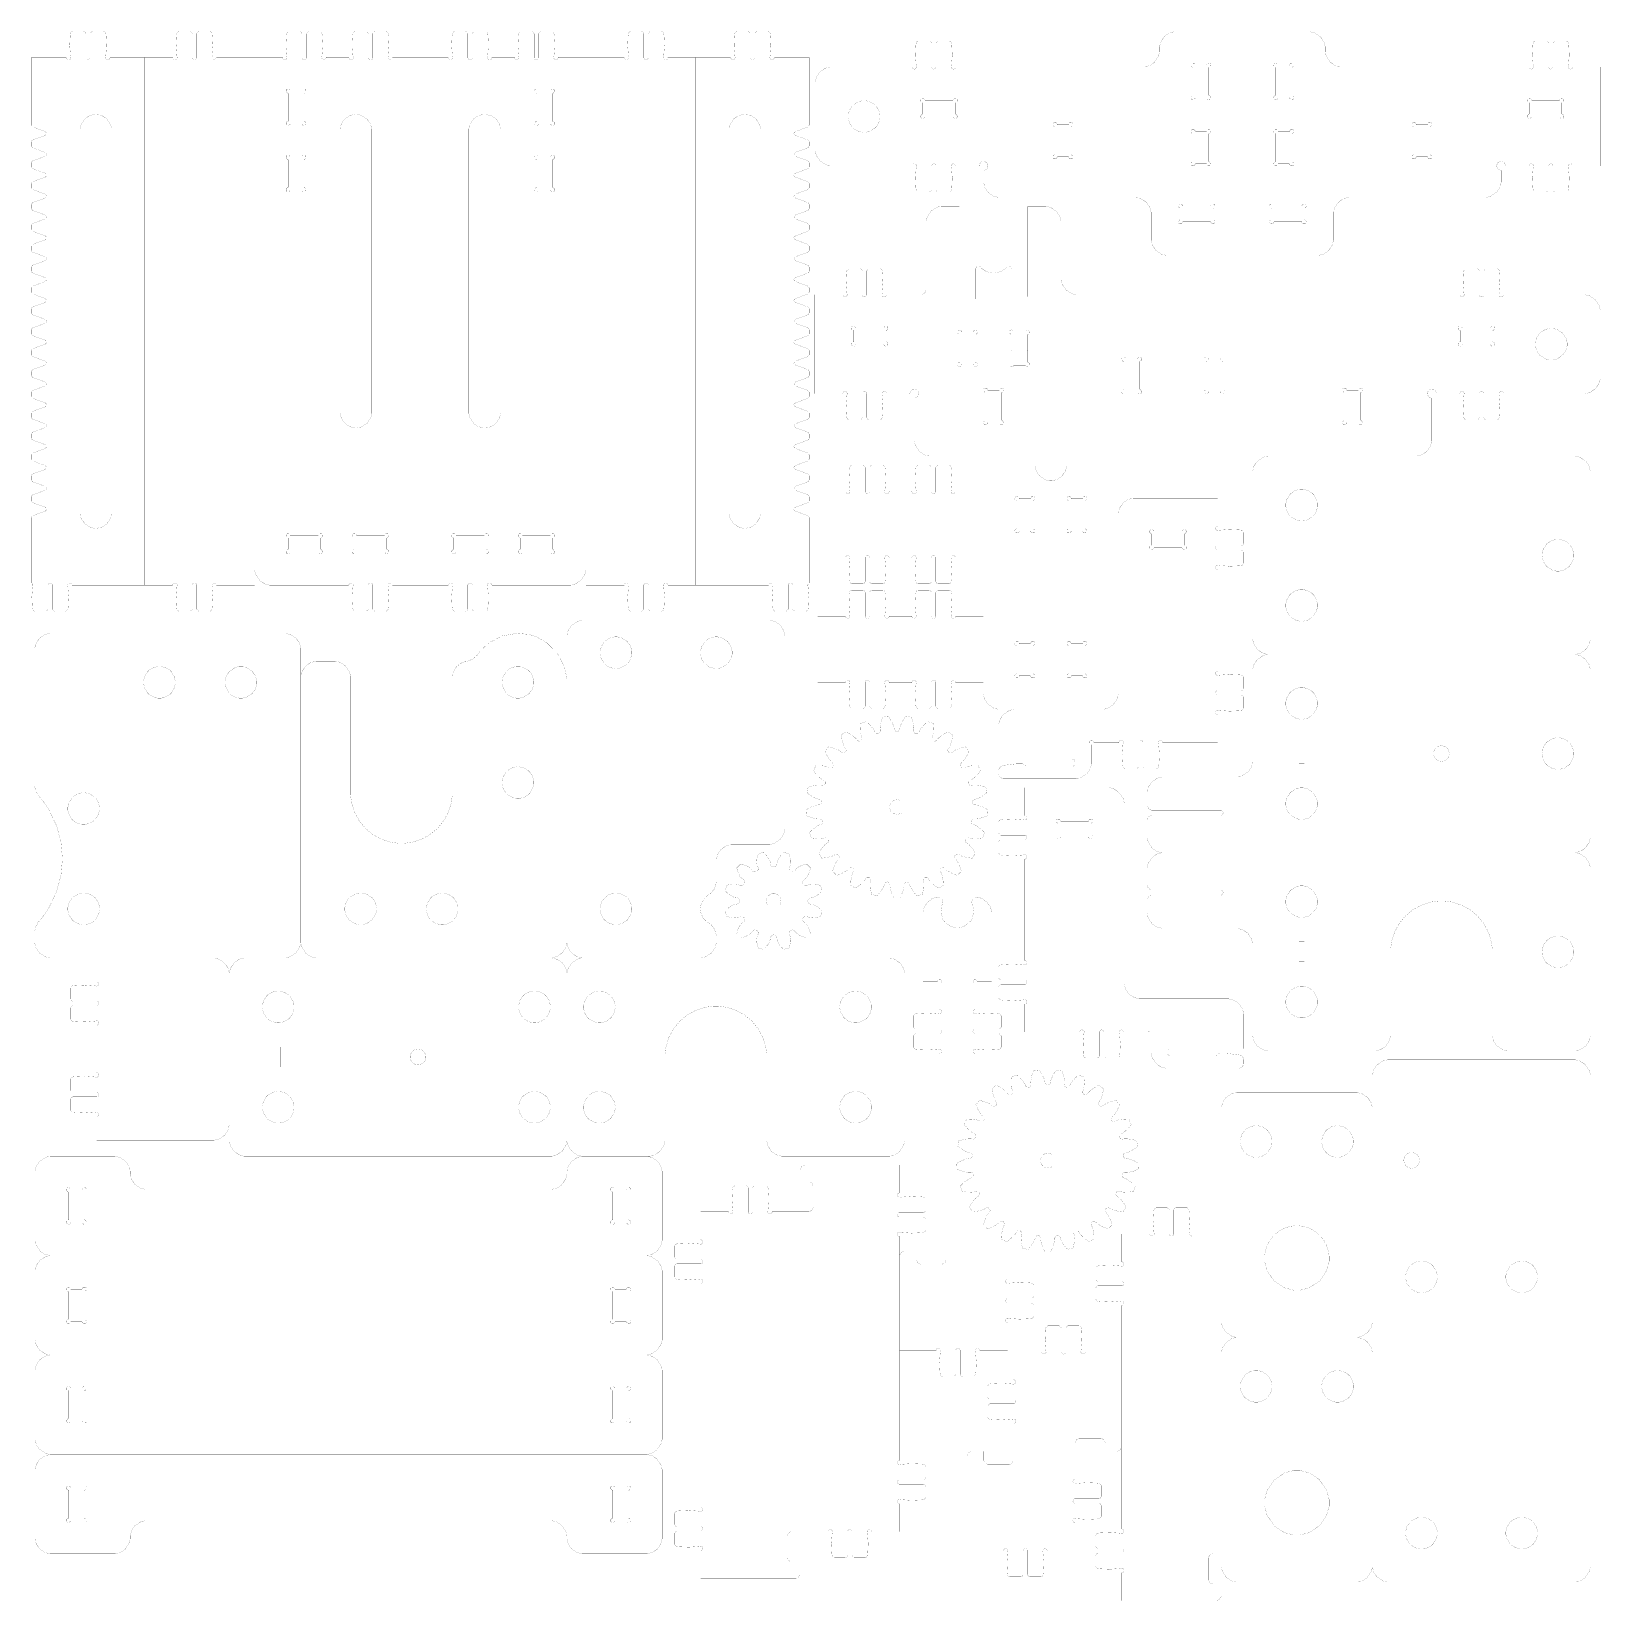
# Model space of a CAD drawing. Extents: x 0.1 to 11.9, y 0.1 to 11.9.
import ezdxf

# ---------------------------------------------------------------- set-up
doc = ezdxf.new("R2010")
doc.units = 0
doc.layers.get('0').update_dxf_attribs({"linetype": 'CONTINUOUS'})

msp = doc.modelspace()

# ---------------------------------------------------------------- linework, layer by layer
at = {"color": 1}
for points, const_width in [([(0.362304, 11.9179), (0.360297, 11.9029), (0.356933, 11.8279), (0.362358, 11.753), (0.3648, 11.7381)], 0.00084), ([(0.381782, 11.9349), (0.378526, 11.9349), (0.368761, 11.9301), (0.362576, 11.9204), (0.362304, 11.9179)], 0.00084), ([(0.459256, 11.9349), (0.381782, 11.9349)], 0.00084), ([(0.47895, 11.9153), (0.47895, 11.9188), (0.473144, 11.9292), (0.462728, 11.9349), (0.459256, 11.9349)], 0.00084), ([(0.47895, 11.7381), (0.47895, 11.9153)], 0.00084), ([(0.532118, 11.9349), (0.528592, 11.9349), (0.518175, 11.9292), (0.512424, 11.9188), (0.512424, 11.9153)], 0.00084), ([(0.512424, 11.7381), (0.512424, 11.9153)], 0.00084), ([(0.532118, 11.9349), (0.609592, 11.9349)], 0.00084), ([(0.629124, 11.9179), (0.628797, 11.9204), (0.622558, 11.9301), (0.612793, 11.9349), (0.609592, 11.9349)], 0.00084), ([(0.626628, 11.7381), (0.629015, 11.753), (0.634386, 11.8279), (0.631076, 11.9029), (0.629124, 11.9179)], 0.00084), ([(1.16498, 11.9179), (1.16298, 11.9029), (1.15961, 11.8279), (1.16504, 11.753), (1.16748, 11.7381)], 0.00084), ([(1.18446, 11.9349), (1.18121, 11.9349), (1.1715, 11.9301), (1.16531, 11.9204), (1.16498, 11.9179)], 0.00084), ([(1.26199, 11.9349), (1.18446, 11.9349)], 0.00084), ([(1.28163, 11.9153), (1.28163, 11.9188), (1.27588, 11.9292), (1.26546, 11.9349), (1.26199, 11.9349)], 0.00084), ([(1.28163, 11.7381), (1.28163, 11.9153)], 0.00084), ([(1.3348, 11.9349), (1.33127, 11.9349), (1.32086, 11.9292), (1.3151, 11.9188), (1.3151, 11.9153)], 0.00084), ([(1.3151, 11.7381), (1.3151, 11.9153)], 0.00084), ([(1.3348, 11.9349), (1.41228, 11.9349)], 0.00084), ([(1.43181, 11.9179), (1.43147, 11.9204), (1.42524, 11.9301), (1.41547, 11.9349), (1.41228, 11.9349)], 0.00084), ([(1.42931, 11.7381), (1.43169, 11.753), (1.43707, 11.8279), (1.43375, 11.9029), (1.43181, 11.9179)], 0.00084), ([(1.99522, 11.7381), (1.99283, 11.753), (1.98742, 11.8279), (1.99072, 11.9029), (1.99274, 11.9179)], 0.00084), ([(1.99274, 11.9179), (1.99306, 11.9204), (1.99924, 11.9301), (2.009, 11.9349), (2.01226, 11.9349)], 0.00084), ([(2.08974, 11.9349), (2.01226, 11.9349)], 0.00084), ([(2.08974, 11.9349), (2.09321, 11.9349), (2.10362, 11.9292), (2.10943, 11.9188), (2.10943, 11.9153)], 0.00084), ([(2.10943, 11.7381), (2.10943, 11.9153)], 0.00084), ([(2.14285, 11.9153), (2.14285, 11.9188), (2.1486, 11.9292), (2.15901, 11.9349), (2.16254, 11.9349)], 0.00084), ([(2.14285, 11.7381), (2.14285, 11.9153)], 0.00084), ([(2.16254, 11.9349), (2.24001, 11.9349)], 0.00084), ([(2.24001, 11.9349), (2.24322, 11.9349), (2.25299, 11.9301), (2.25922, 11.9204), (2.25956, 11.9179)], 0.00084), ([(2.25956, 11.9179), (2.2615, 11.9029), (2.26481, 11.8279), (2.25944, 11.753), (2.25706, 11.7381)], 0.00084), ([(2.49522, 11.7381), (2.49283, 11.753), (2.48742, 11.8279), (2.49072, 11.9029), (2.49274, 11.9179)], 0.00084), ([(2.49274, 11.9179), (2.49306, 11.9204), (2.49924, 11.9301), (2.509, 11.9349), (2.51226, 11.9349)], 0.00084), ([(2.58974, 11.9349), (2.51226, 11.9349)], 0.00084), ([(2.58974, 11.9349), (2.59321, 11.9349), (2.60362, 11.9292), (2.60943, 11.9188), (2.60943, 11.9153)], 0.00084), ([(2.60943, 11.7381), (2.60943, 11.9153)], 0.00084), ([(2.64285, 11.9153), (2.64285, 11.9188), (2.6486, 11.9292), (2.65901, 11.9349), (2.66254, 11.9349)], 0.00084), ([(2.64285, 11.7381), (2.64285, 11.9153)], 0.00084), ([(2.66254, 11.9349), (2.74001, 11.9349)], 0.00084), ([(2.74001, 11.9349), (2.74322, 11.9349), (2.75299, 11.9301), (2.75922, 11.9204), (2.75956, 11.9179)], 0.00084), ([(2.75956, 11.9179), (2.7615, 11.9029), (2.76481, 11.8279), (2.75944, 11.753), (2.75706, 11.7381)], 0.00084), ([(3.24274, 11.9179), (3.24072, 11.9029), (3.23742, 11.8279), (3.24283, 11.753), (3.24522, 11.7381)], 0.00084), ([(3.26226, 11.9349), (3.259, 11.9349), (3.24924, 11.9301), (3.24306, 11.9204), (3.24274, 11.9179)], 0.00084), ([(3.33974, 11.9349), (3.26226, 11.9349)], 0.00084), ([(3.35943, 11.9153), (3.35943, 11.9188), (3.35363, 11.9292), (3.34321, 11.9349), (3.33974, 11.9349)], 0.00084), ([(3.35943, 11.7381), (3.35943, 11.9153)], 0.00084), ([(3.41254, 11.9349), (3.40901, 11.9349), (3.3986, 11.9292), (3.39285, 11.9188), (3.39285, 11.9153)], 0.00084), ([(3.39285, 11.7381), (3.39285, 11.9153)], 0.00084), ([(3.41254, 11.9349), (3.49001, 11.9349)], 0.00084), ([(3.50956, 11.9179), (3.50922, 11.9204), (3.50299, 11.9301), (3.49322, 11.9349), (3.49001, 11.9349)], 0.00084), ([(3.50706, 11.7381), (3.50944, 11.753), (3.51481, 11.8279), (3.5115, 11.9029), (3.50956, 11.9179)], 0.00084), ([(3.74274, 11.9179), (3.74072, 11.9029), (3.73742, 11.8279), (3.74283, 11.753), (3.74522, 11.7381)], 0.00084), ([(3.76226, 11.9349), (3.759, 11.9349), (3.74924, 11.9301), (3.74306, 11.9204), (3.74274, 11.9179)], 0.00084), ([(3.83974, 11.9349), (3.76226, 11.9349)], 0.00084), ([(3.85943, 11.9153), (3.85943, 11.9188), (3.85363, 11.9292), (3.84321, 11.9349), (3.83974, 11.9349)], 0.00084), ([(3.85943, 11.7381), (3.85943, 11.9153)], 0.00084), ([(3.91254, 11.9349), (3.90901, 11.9349), (3.8986, 11.9292), (3.89285, 11.9188), (3.89285, 11.9153)], 0.00084), ([(3.89285, 11.7381), (3.89285, 11.9153)], 0.00084), ([(3.91254, 11.9349), (3.99001, 11.9349)], 0.00084), ([(4.00956, 11.9179), (4.00922, 11.9204), (4.00299, 11.9301), (3.99322, 11.9349), (3.99001, 11.9349)], 0.00084), ([(4.00706, 11.7381), (4.00944, 11.753), (4.01481, 11.8279), (4.0115, 11.9029), (4.00956, 11.9179)], 0.00084), ([(4.57297, 11.7381), (4.57058, 11.753), (4.56515, 11.8279), (4.56847, 11.9029), (4.57047, 11.9179)], 0.00084), ([(4.57047, 11.9179), (4.57081, 11.9204), (4.57699, 11.9301), (4.58675, 11.9349), (4.59, 11.9349)], 0.00084), ([(4.66749, 11.9349), (4.59, 11.9349)], 0.00084), ([(4.66749, 11.9349), (4.67096, 11.9349), (4.68137, 11.9292), (4.68718, 11.9188), (4.68718, 11.9153)], 0.00084), ([(4.68718, 11.7381), (4.68718, 11.9153)], 0.00084), ([(4.72065, 11.9153), (4.72065, 11.9188), (4.7264, 11.9292), (4.73682, 11.9349), (4.74029, 11.9349)], 0.00084), ([(4.72065, 11.7381), (4.72065, 11.9153)], 0.00084), ([(4.74029, 11.9349), (4.81782, 11.9349)], 0.00084), ([(4.81782, 11.9349), (4.82101, 11.9349), (4.83074, 11.9301), (4.83697, 11.9204), (4.83729, 11.9179)], 0.00084), ([(4.83729, 11.9179), (4.83925, 11.9029), (4.84261, 11.8279), (4.83718, 11.753), (4.83479, 11.7381)], 0.00084), ([(5.37565, 11.7381), (5.37326, 11.753), (5.36783, 11.8279), (5.37115, 11.9029), (5.37315, 11.9179)], 0.00084), ([(5.37315, 11.9179), (5.37349, 11.9204), (5.37967, 11.9301), (5.38943, 11.9349), (5.39268, 11.9349)], 0.00084), ([(5.47017, 11.9349), (5.39268, 11.9349)], 0.00084), ([(5.47017, 11.9349), (5.47364, 11.9349), (5.48406, 11.9292), (5.48986, 11.9188), (5.48986, 11.9153)], 0.00084), ([(5.48986, 11.7381), (5.48986, 11.9153)], 0.00084), ([(5.52333, 11.9153), (5.52333, 11.9188), (5.52908, 11.9292), (5.5395, 11.9349), (5.54303, 11.9349)], 0.00084), ([(5.52333, 11.7381), (5.52333, 11.9153)], 0.00084), ([(5.54303, 11.9349), (5.6205, 11.9349)], 0.00084), ([(5.6205, 11.9349), (5.62369, 11.9349), (5.63346, 11.9301), (5.63965, 11.9204), (5.63997, 11.9179)], 0.00084), ([(5.63997, 11.9179), (5.64193, 11.9029), (5.64529, 11.8279), (5.63986, 11.753), (5.63747, 11.7381)], 0.00084), ([(6.74094, 11.8465), (6.73893, 11.8315), (6.73557, 11.7565), (6.741, 11.6816), (6.74343, 11.6667)], 0.00084), ([(6.76042, 11.8636), (6.75717, 11.8636), (6.74744, 11.8587), (6.74126, 11.8489), (6.74094, 11.8465)], 0.00084), ([(6.83789, 11.8636), (6.76042, 11.8636)], 0.00084), ([(6.85758, 11.8439), (6.85758, 11.8474), (6.85178, 11.8578), (6.84136, 11.8636), (6.83789, 11.8636)], 0.00084), ([(6.85758, 11.6667), (6.85758, 11.8439)], 0.00084), ([(6.91075, 11.8636), (6.90722, 11.8636), (6.89681, 11.8578), (6.89106, 11.8474), (6.89106, 11.8439)], 0.00084), ([(6.89106, 11.6667), (6.89106, 11.8439)], 0.00084), ([(6.91075, 11.8636), (6.98822, 11.8636)], 0.00084), ([(7.00776, 11.8465), (7.00743, 11.8489), (7.00119, 11.8587), (6.99143, 11.8636), (6.98822, 11.8636)], 0.00084), ([(7.00526, 11.6667), (7.00765, 11.6816), (7.01303, 11.7565), (7.00971, 11.8315), (7.00776, 11.8465)], 0.00084), ([(8.70111, 11.933), (8.68892, 11.933), (8.6524, 11.9232), (8.61268, 11.8964), (8.58589, 11.8567), (8.57611, 11.8202), (8.57611, 11.808)], 0.00084), ([(8.70111, 11.933), (9.20111, 11.933)], 0.00084), ([(9.70111, 11.933), (9.20111, 11.933)], 0.00084), ([(9.20111, 11.933), (9.20111, 10.2455)], 0.00084), ([(9.82611, 11.808), (9.82611, 11.8202), (9.81625, 11.8567), (9.7895, 11.8964), (9.74972, 11.9232), (9.71326, 11.933), (9.70111, 11.933)], 0.00084), ([(11.3945, 11.8465), (11.3925, 11.8315), (11.3891, 11.7565), (11.3945, 11.6816), (11.397, 11.6667)], 0.00084), ([(11.414, 11.8636), (11.4107, 11.8636), (11.401, 11.8587), (11.3948, 11.8489), (11.3945, 11.8465)], 0.00084), ([(11.4915, 11.8636), (11.414, 11.8636)], 0.00084), ([(11.5111, 11.8439), (11.5111, 11.8474), (11.5054, 11.8578), (11.495, 11.8636), (11.4915, 11.8636)], 0.00084), ([(11.5111, 11.6667), (11.5111, 11.8439)], 0.00084), ([(11.5643, 11.8636), (11.5608, 11.8636), (11.5503, 11.8578), (11.5446, 11.8474), (11.5446, 11.8439)], 0.00084), ([(11.5446, 11.6667), (11.5446, 11.8439)], 0.00084), ([(11.5643, 11.8636), (11.6418, 11.8636)], 0.00084), ([(11.6613, 11.8465), (11.661, 11.8489), (11.6547, 11.8587), (11.645, 11.8636), (11.6418, 11.8636)], 0.00084), ([(11.6588, 11.6667), (11.6612, 11.6816), (11.6666, 11.7565), (11.6633, 11.8315), (11.6613, 11.8465)], 0.00084), ([(0.331326, 11.7381), (0.068034, 11.7381)], 0.00084), ([(0.068034, 11.2317), (0.068034, 11.7381)], 0.00084), ([(0.331326, 11.7381), (0.331326, 11.735), (0.336535, 11.7256), (0.348036, 11.7214), (0.359537, 11.7256), (0.3648, 11.735), (0.3648, 11.7381)], 0.00084), ([(0.47895, 11.7381), (0.47895, 11.735), (0.484158, 11.7256), (0.49566, 11.7214), (0.507161, 11.7256), (0.512424, 11.735), (0.512424, 11.7381)], 0.00084), ([(0.626628, 11.7381), (0.626628, 11.735), (0.631836, 11.7256), (0.643338, 11.7214), (0.654785, 11.7256), (0.660047, 11.735), (0.660047, 11.7381)], 0.00084), ([(0.923394, 11.7381), (0.660047, 11.7381)], 0.00084), ([(1.13401, 11.7381), (0.923394, 11.7381)], 0.00084), ([(0.923394, 11.7381), (0.923394, 7.75782)], 0.00084), ([(1.13401, 11.7381), (1.13401, 11.735), (1.13921, 11.7256), (1.15072, 11.7214), (1.16222, 11.7256), (1.16748, 11.735), (1.16748, 11.7381)], 0.00084), ([(1.28163, 11.7381), (1.28163, 11.735), (1.28684, 11.7256), (1.29834, 11.7214), (1.30984, 11.7256), (1.3151, 11.735), (1.3151, 11.7381)], 0.00084), ([(1.42931, 11.7381), (1.42931, 11.735), (1.43451, 11.7256), (1.44601, 11.7214), (1.45747, 11.7256), (1.46272, 11.735), (1.46272, 11.7381)], 0.00084), ([(1.75114, 11.7381), (1.46272, 11.7381)], 0.00084), ([(1.75114, 11.7381), (1.96175, 11.7381)], 0.00084), ([(1.75114, 11.7381), (1.75114, 7.75782)], 0.00084), ([(1.99522, 11.7381), (1.99522, 11.735), (1.98996, 11.7256), (1.97846, 11.7214), (1.96696, 11.7256), (1.96175, 11.735), (1.96175, 11.7381)], 0.00084), ([(2.14285, 11.7381), (2.14285, 11.735), (2.13758, 11.7256), (2.12614, 11.7214), (2.11464, 11.7256), (2.10943, 11.735), (2.10943, 11.7381)], 0.00084), ([(2.29053, 11.7381), (2.29053, 11.735), (2.28526, 11.7256), (2.27376, 11.7214), (2.26226, 11.7256), (2.25706, 11.735), (2.25706, 11.7381)], 0.00084), ([(2.29053, 11.7381), (2.46175, 11.7381)], 0.00084), ([(2.49522, 11.7381), (2.49522, 11.735), (2.48996, 11.7256), (2.47846, 11.7214), (2.46696, 11.7256), (2.46175, 11.735), (2.46175, 11.7381)], 0.00084), ([(2.64285, 11.7381), (2.64285, 11.735), (2.63758, 11.7256), (2.62614, 11.7214), (2.61464, 11.7256), (2.60943, 11.735), (2.60943, 11.7381)], 0.00084), ([(2.79053, 11.7381), (2.79053, 11.735), (2.78526, 11.7256), (2.77376, 11.7214), (2.76226, 11.7256), (2.75706, 11.735), (2.75706, 11.7381)], 0.00084), ([(2.79053, 11.7381), (3.00114, 11.7381)], 0.00084), ([(3.21175, 11.7381), (3.00114, 11.7381)], 0.00084), ([(3.00114, 11.7381), (3.00114, 7.75782)], 0.00084), ([(3.21175, 11.7381), (3.21175, 11.735), (3.21696, 11.7256), (3.22846, 11.7214), (3.23996, 11.7256), (3.24522, 11.735), (3.24522, 11.7381)], 0.00084), ([(3.35943, 11.7381), (3.35943, 11.735), (3.36464, 11.7256), (3.37614, 11.7214), (3.38758, 11.7256), (3.39285, 11.735), (3.39285, 11.7381)], 0.00084), ([(3.50706, 11.7381), (3.50706, 11.735), (3.51226, 11.7256), (3.52376, 11.7214), (3.53526, 11.7256), (3.54053, 11.735), (3.54053, 11.7381)], 0.00084), ([(3.71175, 11.7381), (3.54053, 11.7381)], 0.00084), ([(3.71175, 11.7381), (3.71175, 11.735), (3.71696, 11.7256), (3.72846, 11.7214), (3.73996, 11.7256), (3.74522, 11.735), (3.74522, 11.7381)], 0.00084), ([(3.85943, 11.7381), (3.85943, 11.735), (3.86464, 11.7256), (3.87614, 11.7214), (3.88758, 11.7256), (3.89285, 11.735), (3.89285, 11.7381)], 0.00084), ([(4.00706, 11.7381), (4.00706, 11.735), (4.01226, 11.7256), (4.02376, 11.7214), (4.03526, 11.7256), (4.04053, 11.735), (4.04053, 11.7381)], 0.00084), ([(4.25114, 11.7381), (4.04053, 11.7381)], 0.00084), ([(4.25114, 11.7381), (4.25114, 7.75782)], 0.00084), ([(4.25114, 11.7381), (4.53956, 11.7381)], 0.00084), ([(4.57297, 11.7381), (4.57297, 11.735), (4.56771, 11.7256), (4.55626, 11.7214), (4.54476, 11.7256), (4.53956, 11.735), (4.53956, 11.7381)], 0.00084), ([(4.72065, 11.7381), (4.72065, 11.735), (4.71539, 11.7256), (4.70389, 11.7214), (4.69239, 11.7256), (4.68718, 11.735), (4.68718, 11.7381)], 0.00084), ([(4.86828, 11.7381), (4.86828, 11.735), (4.86301, 11.7256), (4.85151, 11.7214), (4.84, 11.7256), (4.83479, 11.735), (4.83479, 11.7381)], 0.00084), ([(4.86828, 11.7381), (5.07889, 11.7381)], 0.00084), ([(5.07889, 11.7381), (5.34224, 11.7381)], 0.00084), ([(5.07889, 11.7381), (5.07889, 7.75782)], 0.00084), ([(5.37565, 11.7381), (5.37565, 11.735), (5.37039, 11.7256), (5.35894, 11.7214), (5.34744, 11.7256), (5.34224, 11.735), (5.34224, 11.7381)], 0.00084), ([(5.52333, 11.7381), (5.52333, 11.735), (5.51807, 11.7256), (5.50657, 11.7214), (5.49507, 11.7256), (5.48986, 11.735), (5.48986, 11.7381)], 0.00084), ([(5.67096, 11.7381), (5.67096, 11.735), (5.66569, 11.7256), (5.65419, 11.7214), (5.64268, 11.7256), (5.63747, 11.735), (5.63747, 11.7381)], 0.00084), ([(5.67096, 11.7381), (5.93425, 11.7381)], 0.00084), ([(5.93425, 11.2317), (5.93425, 11.7381)], 0.00084), ([(8.45111, 11.6667), (8.46326, 11.6667), (8.49972, 11.6765), (8.5395, 11.7033), (8.56625, 11.7431), (8.57611, 11.7796), (8.57611, 11.7917)], 0.00084), ([(8.57611, 11.808), (8.57611, 11.7917)], 0.00084), ([(9.82611, 11.808), (9.82611, 11.7917)], 0.00084), ([(9.82611, 11.7917), (9.82611, 11.7796), (9.83589, 11.7431), (9.86268, 11.7033), (9.9024, 11.6765), (9.93892, 11.6667), (9.95111, 11.6667)], 0.00084), ([(6.10374, 11.6667), (6.09153, 11.6667), (6.05501, 11.6569), (6.01531, 11.6301), (5.9885, 11.5904), (5.97874, 11.5539), (5.97874, 11.5417)], 0.00084), ([(6.10374, 11.6667), (6.70996, 11.6667)], 0.00084), ([(6.70996, 11.6667), (6.70996, 11.6636), (6.71517, 11.6542), (6.72667, 11.65), (6.73817, 11.6542), (6.74343, 11.6636), (6.74343, 11.6667)], 0.00084), ([(6.85758, 11.6667), (6.85758, 11.6636), (6.86279, 11.6542), (6.87429, 11.65), (6.88579, 11.6542), (6.89106, 11.6636), (6.89106, 11.6667)], 0.00084), ([(7.00526, 11.6667), (7.00526, 11.6636), (7.01047, 11.6542), (7.02197, 11.65), (7.03342, 11.6542), (7.03868, 11.6636), (7.03868, 11.6667)], 0.00084), ([(7.03868, 11.6667), (8.45111, 11.6667)], 0.00084), ([(8.84581, 11.68), (8.84581, 11.6839), (8.83544, 11.6955), (8.81982, 11.6946), (8.81722, 11.6919), (8.81456, 11.6893), (8.81358, 11.6737), (8.82514, 11.6633), (8.82904, 11.6633)], 0.00084), ([(8.82904, 11.6633), (8.82904, 11.4527)], 0.00084), ([(8.84581, 11.68), (8.93143, 11.68)], 0.00084), ([(8.94814, 11.6633), (8.95199, 11.6633), (8.9636, 11.6737), (8.96257, 11.6893), (8.95996, 11.6919), (8.95731, 11.6946), (8.94174, 11.6955), (8.93143, 11.6839), (8.93143, 11.68)], 0.00084), ([(8.94814, 11.6633), (8.94814, 11.4527)], 0.00084), ([(9.47081, 11.68), (9.47081, 11.6839), (9.46044, 11.6955), (9.44482, 11.6946), (9.44222, 11.6919), (9.43956, 11.6893), (9.43858, 11.6737), (9.45014, 11.6633), (9.45404, 11.6633)], 0.00084), ([(9.45404, 11.6633), (9.45404, 11.4527)], 0.00084), ([(9.55643, 11.68), (9.47081, 11.68)], 0.00084), ([(9.57314, 11.6633), (9.57699, 11.6633), (9.5886, 11.6737), (9.58757, 11.6893), (9.58496, 11.6919), (9.58231, 11.6946), (9.56674, 11.6955), (9.55643, 11.6839), (9.55643, 11.68)], 0.00084), ([(9.57314, 11.6633), (9.57314, 11.4527)], 0.00084), ([(11.3635, 11.6667), (9.95111, 11.6667)], 0.00084), ([(11.3635, 11.6667), (11.3635, 11.6636), (11.3687, 11.6542), (11.3802, 11.6501), (11.3917, 11.6542), (11.397, 11.6636), (11.397, 11.6667)], 0.00084), ([(11.5111, 11.6667), (11.5111, 11.6636), (11.5164, 11.6542), (11.5278, 11.6501), (11.5393, 11.6542), (11.5446, 11.6636), (11.5446, 11.6667)], 0.00084), ([(11.6588, 11.6667), (11.6588, 11.6636), (11.664, 11.6542), (11.6755, 11.6501), (11.687, 11.6542), (11.6922, 11.6636), (11.6922, 11.6667)], 0.00084), ([(11.9029, 11.6667), (11.6922, 11.6667)], 0.00084), ([(11.9029, 11.6667), (11.9029, 10.9206)], 0.00084), ([(1.17339, 11.4881), (1.17339, 8.00782)], 0.00084), ([(1.62614, 11.4881), (1.17339, 11.4881)], 0.00084), ([(1.62614, 11.4881), (1.62614, 8.00782)], 0.00084), ([(2.00407, 11.4684), (2.00017, 11.4684), (1.98861, 11.4788), (1.98958, 11.4944), (1.99224, 11.497), (1.99485, 11.4997), (2.01047, 11.5007), (2.02083, 11.4891), (2.02083, 11.4852)], 0.00084), ([(2.02083, 11.4852), (2.10644, 11.4852)], 0.00084), ([(2.10644, 11.4852), (2.10644, 11.4891), (2.11675, 11.5007), (2.13238, 11.4997), (2.13504, 11.497), (2.13764, 11.4944), (2.13861, 11.4788), (2.12706, 11.4684), (2.12321, 11.4684)], 0.00084), ([(3.89583, 11.4852), (3.89583, 11.4891), (3.88547, 11.5007), (3.86985, 11.4997), (3.86724, 11.497), (3.86458, 11.4944), (3.86361, 11.4788), (3.87517, 11.4684), (3.87907, 11.4684)], 0.00084), ([(3.98144, 11.4852), (3.89583, 11.4852)], 0.00084), ([(3.99821, 11.4684), (4.00206, 11.4684), (4.01361, 11.4788), (4.01264, 11.4944), (4.01004, 11.497), (4.00738, 11.4997), (3.99175, 11.5007), (3.98144, 11.4891), (3.98144, 11.4852)], 0.00084), ([(4.37614, 11.4881), (4.82889, 11.4881)], 0.00084), ([(4.37614, 11.4881), (4.37614, 8.00782)], 0.00084), ([(4.82889, 11.4881), (4.82889, 8.00782)], 0.00084), ([(5.97874, 11.5417), (5.97874, 11.0456)], 0.00084), ([(2.00407, 11.4684), (2.00407, 11.2578)], 0.00084), ([(2.12321, 11.4684), (2.12321, 11.2578)], 0.00084), ([(3.87907, 11.4684), (3.87907, 11.2578)], 0.00084), ([(3.99821, 11.4684), (3.99821, 11.2578)], 0.00084), ([(6.80789, 11.4137), (6.80789, 11.4176), (6.79753, 11.4293), (6.78196, 11.4282), (6.77935, 11.4256), (6.77669, 11.423), (6.77567, 11.4074), (6.78728, 11.397), (6.79118, 11.397)], 0.00084), ([(6.79118, 11.3114), (6.79118, 11.397)], 0.00084), ([(7.0185, 11.4137), (6.80789, 11.4137)], 0.00084), ([(7.03526, 11.397), (7.03911, 11.397), (7.05067, 11.4074), (7.04969, 11.423), (7.0471, 11.4256), (7.04443, 11.4282), (7.02881, 11.4293), (7.0185, 11.4176), (7.0185, 11.4137)], 0.00084), ([(7.03526, 11.3114), (7.03526, 11.397)], 0.00084), ([(8.82904, 11.4527), (8.82514, 11.4527), (8.81358, 11.4424), (8.81456, 11.4268), (8.81722, 11.4241), (8.81982, 11.4215), (8.83544, 11.4205), (8.84581, 11.4321), (8.84581, 11.4359)], 0.00084), ([(8.84581, 11.4359), (8.93143, 11.4359)], 0.00084), ([(8.93143, 11.4359), (8.93143, 11.4321), (8.94174, 11.4205), (8.95731, 11.4215), (8.95996, 11.4241), (8.96257, 11.4268), (8.9636, 11.4424), (8.95199, 11.4527), (8.94814, 11.4527)], 0.00084), ([(9.45404, 11.4527), (9.45014, 11.4527), (9.43858, 11.4424), (9.43956, 11.4268), (9.44222, 11.4241), (9.44482, 11.4215), (9.46044, 11.4205), (9.47081, 11.4321), (9.47081, 11.4359)], 0.00084), ([(9.55643, 11.4359), (9.47081, 11.4359)], 0.00084), ([(9.55643, 11.4359), (9.55643, 11.4321), (9.56674, 11.4205), (9.58231, 11.4215), (9.58496, 11.4241), (9.58757, 11.4268), (9.5886, 11.4424), (9.57699, 11.4527), (9.57314, 11.4527)], 0.00084), ([(11.3837, 11.4137), (11.3837, 11.4176), (11.3733, 11.4293), (11.3578, 11.4282), (11.3551, 11.4256), (11.3525, 11.423), (11.3515, 11.4074), (11.3631, 11.397), (11.367, 11.397)], 0.00084), ([(11.367, 11.3114), (11.367, 11.397)], 0.00084), ([(11.3837, 11.4137), (11.5943, 11.4137)], 0.00084), ([(11.6111, 11.397), (11.6149, 11.397), (11.6265, 11.4074), (11.6255, 11.423), (11.6229, 11.4256), (11.6202, 11.4282), (11.6046, 11.4293), (11.5943, 11.4176), (11.5943, 11.4137)], 0.00084), ([(11.6111, 11.3114), (11.6111, 11.397)], 0.00084), ([(0.673394, 11.1893), (0.673394, 11.201), (0.663954, 11.2359), (0.638292, 11.2739), (0.600261, 11.2995), (0.565321, 11.3089), (0.553711, 11.3089), (0.542046, 11.3089), (0.507107, 11.2995), (0.469075, 11.2739), (0.443414, 11.2359), (0.434028, 11.201), (0.434028, 11.1893)], 0.00084), ([(2.02083, 11.241), (2.02083, 11.2372), (2.01047, 11.2256), (1.99485, 11.2266), (1.99224, 11.2292), (1.98958, 11.2319), (1.98861, 11.2475), (2.00017, 11.2578), (2.00407, 11.2578)], 0.00084), ([(2.12321, 11.2578), (2.12706, 11.2578), (2.13861, 11.2475), (2.13764, 11.2319), (2.13504, 11.2292), (2.13238, 11.2266), (2.11675, 11.2256), (2.10644, 11.2372), (2.10644, 11.241)], 0.00084), ([(2.39578, 11.1893), (2.39578, 11.201), (2.40517, 11.2359), (2.43083, 11.2739), (2.46886, 11.2995), (2.50379, 11.3089), (2.51546, 11.3089), (2.52707, 11.3089), (2.56201, 11.2995), (2.60004, 11.2739), (2.62571, 11.2359), (2.63514, 11.201), (2.63514, 11.1893)], 0.00084), ([(3.6065, 11.1893), (3.6065, 11.201), (3.59706, 11.2359), (3.5714, 11.2739), (3.53336, 11.2995), (3.49843, 11.3089), (3.48682, 11.3089), (3.47515, 11.3089), (3.44021, 11.2995), (3.40218, 11.2739), (3.37651, 11.2359), (3.36714, 11.201), (3.36714, 11.1893)], 0.00084), ([(3.87907, 11.2578), (3.87517, 11.2578), (3.86361, 11.2475), (3.86458, 11.2319), (3.86724, 11.2292), (3.86985, 11.2266), (3.88547, 11.2256), (3.89583, 11.2372), (3.89583, 11.241)], 0.00084), ([(3.98144, 11.241), (3.98144, 11.2372), (3.99175, 11.2256), (4.00738, 11.2266), (4.01004, 11.2292), (4.01264, 11.2319), (4.01361, 11.2475), (4.00206, 11.2578), (3.99821, 11.2578)], 0.00084), ([(5.32889, 11.1893), (5.32889, 11.201), (5.33826, 11.2359), (5.36393, 11.2739), (5.40196, 11.2995), (5.4369, 11.3089), (5.44857, 11.3089), (5.46018, 11.3089), (5.49511, 11.2995), (5.53315, 11.2739), (5.55881, 11.2359), (5.56825, 11.201), (5.56825, 11.1893)], 0.00084), ([(6.79118, 11.3114), (6.78728, 11.3114), (6.77567, 11.3011), (6.77669, 11.2855), (6.77935, 11.2828), (6.78196, 11.2802), (6.79753, 11.2792), (6.80789, 11.2908), (6.80789, 11.2947)], 0.00084), ([(7.0185, 11.2947), (6.80789, 11.2947)], 0.00084), ([(7.0185, 11.2947), (7.0185, 11.2908), (7.02881, 11.2792), (7.04443, 11.2802), (7.0471, 11.2828), (7.04969, 11.2855), (7.05067, 11.3011), (7.03911, 11.3114), (7.03526, 11.3114)], 0.00084), ([(7.80447, 11.2328), (7.80447, 11.2367), (7.79411, 11.2482), (7.77849, 11.2472), (7.77587, 11.2446), (7.77322, 11.242), (7.77225, 11.2263), (7.78381, 11.216), (7.78771, 11.216)], 0.00084), ([(7.90679, 11.216), (7.91064, 11.216), (7.92225, 11.2263), (7.92122, 11.242), (7.91862, 11.2446), (7.91596, 11.2472), (7.90039, 11.2482), (7.89008, 11.2367), (7.89008, 11.2328)], 0.00084), ([(10.5122, 11.2328), (10.5122, 11.2367), (10.5018, 11.2482), (10.4862, 11.2472), (10.4836, 11.2446), (10.4809, 11.242), (10.4799, 11.2263), (10.4915, 11.216), (10.4954, 11.216)], 0.00084), ([(10.6145, 11.216), (10.6183, 11.216), (10.6299, 11.2263), (10.6289, 11.242), (10.6263, 11.2446), (10.6236, 11.2472), (10.6081, 11.2482), (10.5978, 11.2367), (10.5978, 11.2328)], 0.00084), ([(11.367, 11.3114), (11.3631, 11.3114), (11.3515, 11.3011), (11.3525, 11.2855), (11.3551, 11.2828), (11.3578, 11.2802), (11.3733, 11.2792), (11.3837, 11.2908), (11.3837, 11.2947)], 0.00084), ([(11.3837, 11.2947), (11.5943, 11.2947)], 0.00084), ([(11.5943, 11.2947), (11.5943, 11.2908), (11.6046, 11.2792), (11.6202, 11.2802), (11.6229, 11.2828), (11.6255, 11.2855), (11.6265, 11.3011), (11.6149, 11.3114), (11.6111, 11.3114)], 0.00084), ([(0.068034, 11.2317), (0.068034, 11.2288), (0.07156, 11.2204), (0.078993, 11.2139), (0.080946, 11.2132)], 0.00084), ([(0.080946, 11.2132), (0.171061, 11.1804)], 0.00084), ([(0.080946, 11.1174), (0.171061, 11.1502)], 0.00084), ([(0.183703, 11.1653), (0.183376, 11.167), (0.172689, 11.1798), (0.171061, 11.1804)], 0.00084), ([(0.171061, 11.1502), (0.172689, 11.1508), (0.183376, 11.1636), (0.183703, 11.1653)], 0.00084), ([(0.434028, 8.30664), (0.434028, 11.1893)], 0.00084), ([(0.673394, 8.30664), (0.673394, 11.1893)], 0.00084), ([(2.02083, 11.241), (2.10644, 11.241)], 0.00084), ([(2.39578, 11.1893), (2.39578, 9.06332)], 0.00084), ([(2.63514, 11.1893), (2.63514, 9.06332)], 0.00084), ([(3.36714, 11.1893), (3.36714, 9.06332)], 0.00084), ([(3.6065, 11.1893), (3.6065, 9.06332)], 0.00084), ([(3.98144, 11.241), (3.89583, 11.241)], 0.00084), ([(5.32889, 8.30664), (5.32889, 11.1893)], 0.00084), ([(5.56825, 8.30664), (5.56825, 11.1893)], 0.00084), ([(5.81858, 11.1653), (5.81885, 11.167), (5.82954, 11.1798), (5.83122, 11.1804)], 0.00084), ([(5.83122, 11.1502), (5.82954, 11.1508), (5.81885, 11.1636), (5.81858, 11.1653)], 0.00084), ([(5.92133, 11.2132), (5.83122, 11.1804)], 0.00084), ([(5.92133, 11.1174), (5.83122, 11.1502)], 0.00084), ([(5.93425, 11.2317), (5.93425, 11.2288), (5.93067, 11.2204), (5.92324, 11.2139), (5.92133, 11.2132)], 0.00084), ([(7.78771, 11.216), (7.78771, 11.0054)], 0.00084), ([(7.89008, 11.2328), (7.80447, 11.2328)], 0.00084), ([(7.90679, 11.216), (7.90679, 11.0054)], 0.00084), ([(8.84581, 11.18), (8.84581, 11.1839), (8.83544, 11.1955), (8.81982, 11.1946), (8.81722, 11.1919), (8.81456, 11.1893), (8.81358, 11.1737), (8.82514, 11.1633), (8.82904, 11.1633)], 0.00084), ([(8.82904, 11.1633), (8.82904, 10.9527)], 0.00084), ([(8.84581, 11.18), (8.93143, 11.18)], 0.00084), ([(8.94814, 11.1633), (8.95199, 11.1633), (8.9636, 11.1737), (8.96257, 11.1893), (8.95996, 11.1919), (8.95731, 11.1946), (8.94174, 11.1955), (8.93143, 11.1839), (8.93143, 11.18)], 0.00084), ([(8.94814, 11.1633), (8.94814, 10.9527)], 0.00084), ([(9.47081, 11.18), (9.47081, 11.1839), (9.46044, 11.1955), (9.44482, 11.1946), (9.44222, 11.1919), (9.43956, 11.1893), (9.43858, 11.1737), (9.45014, 11.1633), (9.45404, 11.1633)], 0.00084), ([(9.45404, 11.1633), (9.45404, 10.9527)], 0.00084), ([(9.55643, 11.18), (9.47081, 11.18)], 0.00084), ([(9.57314, 11.1633), (9.57699, 11.1633), (9.5886, 11.1737), (9.58757, 11.1893), (9.58496, 11.1919), (9.58231, 11.1946), (9.56674, 11.1955), (9.55643, 11.1839), (9.55643, 11.18)], 0.00084), ([(9.57314, 11.1633), (9.57314, 10.9527)], 0.00084), ([(10.4954, 11.216), (10.4954, 11.0054)], 0.00084), ([(10.5122, 11.2328), (10.5978, 11.2328)], 0.00084), ([(10.6145, 11.216), (10.6145, 11.0054)], 0.00084), ([(0.080946, 11.1174), (0.078993, 11.1167), (0.07156, 11.1102), (0.068034, 11.1017), (0.068034, 11.0989)], 0.00084), ([(0.068034, 11.0742), (0.068034, 11.0989)], 0.00084), ([(0.068034, 11.0742), (0.068034, 11.0714), (0.07156, 11.0629), (0.078993, 11.0564), (0.080946, 11.0557)], 0.00084), ([(0.080946, 11.0557), (0.171061, 11.0229)], 0.00084), ([(0.183703, 11.0078), (0.183376, 11.0096), (0.172689, 11.0223), (0.171061, 11.0229)], 0.00084), ([(5.81858, 11.0078), (5.81885, 11.0096), (5.82954, 11.0223), (5.83122, 11.0229)], 0.00084), ([(5.92133, 11.0557), (5.83122, 11.0229)], 0.00084), ([(5.92133, 11.1174), (5.92324, 11.1167), (5.93067, 11.1102), (5.93425, 11.1017), (5.93425, 11.0989)], 0.00084), ([(5.93425, 11.0742), (5.93425, 11.0714), (5.93067, 11.0629), (5.92324, 11.0564), (5.92133, 11.0557)], 0.00084), ([(5.93425, 11.0742), (5.93425, 11.0989)], 0.00084), ([(5.97874, 11.0456), (5.97874, 11.0335), (5.9885, 10.997), (6.01531, 10.9573), (6.05501, 10.9305), (6.09153, 10.9206), (6.10374, 10.9206)], 0.00084), ([(0.080946, 10.9599), (0.078993, 10.9592), (0.07156, 10.9528), (0.068034, 10.9443), (0.068034, 10.9414)], 0.00084), ([(0.068034, 10.9167), (0.068034, 10.9414)], 0.00084), ([(0.068034, 10.9167), (0.068034, 10.9139), (0.07156, 10.9054), (0.078993, 10.8989), (0.080946, 10.8982)], 0.00084), ([(0.080946, 10.9599), (0.171061, 10.9927)], 0.00084), ([(0.080946, 10.8982), (0.171061, 10.8654)], 0.00084), ([(0.171061, 10.9927), (0.172689, 10.9933), (0.183376, 11.0061), (0.183703, 11.0078)], 0.00084), ([(2.00407, 10.9684), (2.00017, 10.9684), (1.98861, 10.9788), (1.98958, 10.9944), (1.99224, 10.997), (1.99485, 10.9997), (2.01047, 11.0007), (2.02083, 10.9891), (2.02083, 10.9852)], 0.00084), ([(2.00407, 10.9684), (2.00407, 10.7578)], 0.00084), ([(2.02083, 10.9852), (2.10644, 10.9852)], 0.00084), ([(2.10644, 10.9852), (2.10644, 10.9891), (2.11675, 11.0007), (2.13238, 10.9997), (2.13504, 10.997), (2.13764, 10.9944), (2.13861, 10.9788), (2.12706, 10.9684), (2.12321, 10.9684)], 0.00084), ([(2.12321, 10.9684), (2.12321, 10.7578)], 0.00084), ([(3.89583, 10.9852), (3.89583, 10.9891), (3.88547, 11.0007), (3.86985, 10.9997), (3.86724, 10.997), (3.86458, 10.9944), (3.86361, 10.9788), (3.87517, 10.9684), (3.87907, 10.9684)], 0.00084), ([(3.87907, 10.9684), (3.87907, 10.7578)], 0.00084), ([(3.98144, 10.9852), (3.89583, 10.9852)], 0.00084), ([(3.99821, 10.9684), (4.00206, 10.9684), (4.01361, 10.9788), (4.01264, 10.9944), (4.01004, 10.997), (4.00738, 10.9997), (3.99175, 11.0007), (3.98144, 10.9891), (3.98144, 10.9852)], 0.00084), ([(3.99821, 10.9684), (3.99821, 10.7578)], 0.00084), ([(5.83122, 10.9927), (5.82954, 10.9933), (5.81885, 11.0061), (5.81858, 11.0078)], 0.00084), ([(5.92133, 10.9599), (5.83122, 10.9927)], 0.00084), ([(5.92133, 10.8982), (5.83122, 10.8654)], 0.00084), ([(5.92133, 10.9599), (5.92324, 10.9592), (5.93067, 10.9528), (5.93425, 10.9443), (5.93425, 10.9414)], 0.00084), ([(5.93425, 10.9167), (5.93425, 10.9139), (5.93067, 10.9054), (5.92324, 10.8989), (5.92133, 10.8982)], 0.00084), ([(5.93425, 10.9167), (5.93425, 10.9414)], 0.00084), ([(6.10374, 10.9206), (6.70996, 10.9206)], 0.00084), ([(6.74343, 10.9206), (6.74343, 10.9236), (6.7385, 10.9325), (6.7296, 10.9374), (6.72667, 10.9374), (6.72368, 10.9374), (6.71485, 10.9325), (6.70996, 10.9236), (6.70996, 10.9206)], 0.00084), ([(6.74343, 10.9206), (6.741, 10.9058), (6.73557, 10.8309), (6.73893, 10.7559), (6.74094, 10.7409)], 0.00084), ([(6.89106, 10.9206), (6.89106, 10.9238), (6.88579, 10.9332), (6.87429, 10.9374), (6.86279, 10.9332), (6.85758, 10.9238), (6.85758, 10.9206)], 0.00084), ([(6.85758, 10.9206), (6.85758, 10.7435)], 0.00084), ([(6.89106, 10.9206), (6.89106, 10.7435)], 0.00084), ([(7.03868, 10.9206), (7.03868, 10.9238), (7.03342, 10.9332), (7.02197, 10.9374), (7.01047, 10.9332), (7.00526, 10.9238), (7.00526, 10.9206)], 0.00084), ([(7.00776, 10.7409), (7.00971, 10.7559), (7.01303, 10.8309), (7.00765, 10.9058), (7.00526, 10.9206)], 0.00084), ([(7.03868, 10.9206), (7.21588, 10.9206)], 0.00084), ([(7.24935, 10.8872), (7.25413, 10.8872), (7.26856, 10.8932), (7.28022, 10.9079), (7.28233, 10.9265), (7.27636, 10.941), (7.273, 10.9443), (7.26958, 10.9477), (7.25515, 10.9537), (7.23649, 10.9516), (7.22179, 10.9399), (7.21588, 10.9255), (7.21588, 10.9206)], 0.00084), ([(7.78771, 11.0054), (7.78381, 11.0054), (7.77225, 10.9951), (7.77322, 10.9794), (7.77587, 10.9768), (7.77849, 10.9742), (7.79411, 10.9732), (7.80447, 10.9847), (7.80447, 10.9886)], 0.00084), ([(7.89008, 10.9886), (7.80447, 10.9886)], 0.00084), ([(7.89008, 10.9886), (7.89008, 10.9847), (7.90039, 10.9732), (7.91596, 10.9742), (7.91862, 10.9768), (7.92122, 10.9794), (7.92225, 10.9951), (7.91064, 11.0054), (7.90679, 11.0054)], 0.00084), ([(8.82904, 10.9527), (8.82514, 10.9527), (8.81358, 10.9424), (8.81456, 10.9268), (8.81722, 10.9241), (8.81982, 10.9215), (8.83544, 10.9205), (8.84581, 10.9321), (8.84581, 10.9359)], 0.00084), ([(8.84581, 10.9359), (8.93143, 10.9359)], 0.00084), ([(8.93143, 10.9359), (8.93143, 10.9321), (8.94174, 10.9205), (8.95731, 10.9215), (8.95996, 10.9241), (8.96257, 10.9268), (8.9636, 10.9424), (8.95199, 10.9527), (8.94814, 10.9527)], 0.00084), ([(9.45404, 10.9527), (9.45014, 10.9527), (9.43858, 10.9424), (9.43956, 10.9268), (9.44222, 10.9241), (9.44482, 10.9215), (9.46044, 10.9205), (9.47081, 10.9321), (9.47081, 10.9359)], 0.00084), ([(9.55643, 10.9359), (9.47081, 10.9359)], 0.00084), ([(9.55643, 10.9359), (9.55643, 10.9321), (9.56674, 10.9205), (9.58231, 10.9215), (9.58496, 10.9241), (9.58757, 10.9268), (9.5886, 10.9424), (9.57699, 10.9527), (9.57314, 10.9527)], 0.00084), ([(10.4954, 11.0054), (10.4915, 11.0054), (10.4799, 10.9951), (10.4809, 10.9794), (10.4836, 10.9768), (10.4862, 10.9742), (10.5018, 10.9732), (10.5122, 10.9847), (10.5122, 10.9886)], 0.00084), ([(10.5122, 10.9886), (10.5978, 10.9886)], 0.00084), ([(10.5978, 10.9886), (10.5978, 10.9847), (10.6081, 10.9732), (10.6236, 10.9742), (10.6263, 10.9768), (10.6289, 10.9794), (10.6299, 10.9951), (10.6183, 11.0054), (10.6145, 11.0054)], 0.00084), ([(11.1864, 10.9206), (11.1864, 10.9255), (11.1804, 10.9399), (11.1657, 10.9516), (11.147, 10.9537), (11.1326, 10.9477), (11.1292, 10.9443), (11.1258, 10.941), (11.1198, 10.9265), (11.1219, 10.9079), (11.1336, 10.8932), (11.1481, 10.8872), (11.1529, 10.8872)], 0.00084), ([(11.3635, 10.9206), (11.1864, 10.9206)], 0.00084), ([(11.397, 10.9206), (11.397, 10.9238), (11.3917, 10.9332), (11.3802, 10.9373), (11.3687, 10.9332), (11.3635, 10.9238), (11.3635, 10.9206)], 0.00084), ([(11.397, 10.9206), (11.3945, 10.9058), (11.3891, 10.8309), (11.3925, 10.7559), (11.3945, 10.7409)], 0.00084), ([(11.5446, 10.9206), (11.5446, 10.9238), (11.5393, 10.9332), (11.5278, 10.9373), (11.5164, 10.9332), (11.5111, 10.9238), (11.5111, 10.9206)], 0.00084), ([(11.5111, 10.9206), (11.5111, 10.7435)], 0.00084), ([(11.5446, 10.9206), (11.5446, 10.7435)], 0.00084), ([(11.6922, 10.9206), (11.6922, 10.923), (11.6873, 10.9326), (11.6784, 10.9374), (11.6755, 10.9374), (11.6725, 10.9374), (11.6636, 10.9326), (11.6587, 10.923), (11.6588, 10.9206)], 0.00084), ([(11.6613, 10.7409), (11.6633, 10.7559), (11.6666, 10.8309), (11.6612, 10.9058), (11.6588, 10.9206)], 0.00084), ([(11.9029, 10.9206), (11.6922, 10.9206)], 0.00084), ([(0.080946, 10.8024), (0.078993, 10.8017), (0.07156, 10.7953), (0.068034, 10.7868), (0.068034, 10.7839)], 0.00084), ([(0.068034, 10.7592), (0.068034, 10.7839)], 0.00084), ([(0.080946, 10.8024), (0.171061, 10.8352)], 0.00084), ([(0.183703, 10.8503), (0.183376, 10.8521), (0.172689, 10.8648), (0.171061, 10.8654)], 0.00084), ([(0.171061, 10.8352), (0.172689, 10.8358), (0.183376, 10.8486), (0.183703, 10.8503)], 0.00084), ([(5.81858, 10.8503), (5.81885, 10.8521), (5.82954, 10.8648), (5.83122, 10.8654)], 0.00084), ([(5.83122, 10.8352), (5.82954, 10.8358), (5.81885, 10.8486), (5.81858, 10.8503)], 0.00084), ([(5.92133, 10.8024), (5.83122, 10.8352)], 0.00084), ([(5.92133, 10.8024), (5.92324, 10.8017), (5.93067, 10.7953), (5.93425, 10.7868), (5.93425, 10.7839)], 0.00084), ([(5.93425, 10.7592), (5.93425, 10.7839)], 0.00084), ([(7.24935, 10.8872), (7.24935, 10.808)], 0.00084), ([(7.24935, 10.808), (7.24935, 10.7958), (7.25911, 10.7593), (7.28592, 10.7196), (7.32563, 10.6928), (7.36214, 10.683), (7.37435, 10.683)], 0.00084), ([(11.0279, 10.683), (11.04, 10.683), (11.0765, 10.6928), (11.1163, 10.7196), (11.143, 10.7593), (11.1529, 10.7958), (11.1529, 10.808)], 0.00084), ([(11.1529, 10.8872), (11.1529, 10.808)], 0.00084), ([(0.068034, 10.7592), (0.068034, 10.7564), (0.07156, 10.7479), (0.078993, 10.7414), (0.080946, 10.7407)], 0.00084), ([(0.080946, 10.7407), (0.171061, 10.708)], 0.00084), ([(0.080946, 10.645), (0.171061, 10.6777)], 0.00084), ([(0.183703, 10.6928), (0.183376, 10.6946), (0.172689, 10.7074), (0.171061, 10.708)], 0.00084), ([(0.171061, 10.6777), (0.172689, 10.6784), (0.183376, 10.6911), (0.183703, 10.6928)], 0.00084), ([(2.02083, 10.741), (2.02083, 10.7372), (2.01047, 10.7256), (1.99485, 10.7266), (1.99224, 10.7292), (1.98958, 10.7319), (1.98861, 10.7475), (2.00017, 10.7578), (2.00407, 10.7578)], 0.00084), ([(2.02083, 10.741), (2.10644, 10.741)], 0.00084), ([(2.12321, 10.7578), (2.12706, 10.7578), (2.13861, 10.7475), (2.13764, 10.7319), (2.13504, 10.7292), (2.13238, 10.7266), (2.11675, 10.7256), (2.10644, 10.7372), (2.10644, 10.741)], 0.00084), ([(3.87907, 10.7578), (3.87517, 10.7578), (3.86361, 10.7475), (3.86458, 10.7319), (3.86724, 10.7292), (3.86985, 10.7266), (3.88547, 10.7256), (3.89583, 10.7372), (3.89583, 10.741)], 0.00084), ([(3.98144, 10.741), (3.89583, 10.741)], 0.00084), ([(3.98144, 10.741), (3.98144, 10.7372), (3.99175, 10.7256), (4.00738, 10.7266), (4.01004, 10.7292), (4.01264, 10.7319), (4.01361, 10.7475), (4.00206, 10.7578), (3.99821, 10.7578)], 0.00084), ([(5.81858, 10.6928), (5.81885, 10.6946), (5.82954, 10.7074), (5.83122, 10.708)], 0.00084), ([(5.83122, 10.6777), (5.82954, 10.6784), (5.81885, 10.6911), (5.81858, 10.6928)], 0.00084), ([(5.92133, 10.7407), (5.83122, 10.708)], 0.00084), ([(5.92133, 10.645), (5.83122, 10.6777)], 0.00084), ([(5.93425, 10.7592), (5.93425, 10.7564), (5.93067, 10.7479), (5.92324, 10.7414), (5.92133, 10.7407)], 0.00084), ([(6.74094, 10.7409), (6.74126, 10.7384), (6.74744, 10.7287), (6.75717, 10.7238), (6.76042, 10.7238)], 0.00084), ([(6.83789, 10.7238), (6.76042, 10.7238)], 0.00084), ([(6.83789, 10.7238), (6.84136, 10.7238), (6.85178, 10.7296), (6.85758, 10.74), (6.85758, 10.7435)], 0.00084), ([(6.89106, 10.7435), (6.89106, 10.74), (6.89681, 10.7296), (6.90722, 10.7238), (6.91075, 10.7238)], 0.00084), ([(6.91075, 10.7238), (6.98822, 10.7238)], 0.00084), ([(6.98822, 10.7238), (6.99143, 10.7238), (7.00119, 10.7287), (7.00743, 10.7384), (7.00776, 10.7409)], 0.00084), ([(8.38861, 10.683), (7.37435, 10.683)], 0.00084), ([(8.51361, 10.558), (8.51361, 10.5702), (8.50375, 10.6067), (8.477, 10.6464), (8.43722, 10.6732), (8.40076, 10.683), (8.38861, 10.683)], 0.00084), ([(10.0136, 10.683), (10.0014, 10.683), (9.9649, 10.6732), (9.92518, 10.6464), (9.89839, 10.6067), (9.88861, 10.5702), (9.88861, 10.558)], 0.00084), ([(10.0136, 10.683), (11.0279, 10.683)], 0.00084), ([(11.3945, 10.7409), (11.3948, 10.7384), (11.401, 10.7287), (11.4107, 10.7238), (11.414, 10.7238)], 0.00084), ([(11.4915, 10.7238), (11.414, 10.7238)], 0.00084), ([(11.4915, 10.7238), (11.495, 10.7238), (11.5054, 10.7296), (11.5111, 10.74), (11.5111, 10.7435)], 0.00084), ([(11.5446, 10.7435), (11.5446, 10.74), (11.5503, 10.7296), (11.5608, 10.7238), (11.5643, 10.7238)], 0.00084), ([(11.5643, 10.7238), (11.6418, 10.7238)], 0.00084), ([(11.6418, 10.7238), (11.645, 10.7238), (11.6547, 10.7287), (11.661, 10.7384), (11.6613, 10.7409)], 0.00084), ([(0.080946, 10.645), (0.078993, 10.6443), (0.07156, 10.6378), (0.068034, 10.6293), (0.068034, 10.6265)], 0.00084), ([(0.068034, 10.6017), (0.068034, 10.6265)], 0.00084), ([(0.068034, 10.6017), (0.068034, 10.599), (0.07156, 10.5905), (0.078993, 10.584), (0.080946, 10.5833)], 0.00084), ([(0.080946, 10.5833), (0.171061, 10.5505)], 0.00084), ([(0.183703, 10.5354), (0.183376, 10.5371), (0.172689, 10.5499), (0.171061, 10.5505)], 0.00084), ([(5.81858, 10.5354), (5.81885, 10.5371), (5.82954, 10.5499), (5.83122, 10.5505)], 0.00084), ([(5.92133, 10.5833), (5.83122, 10.5505)], 0.00084), ([(5.92133, 10.645), (5.92324, 10.6443), (5.93067, 10.6378), (5.93425, 10.6293), (5.93425, 10.6265)], 0.00084), ([(5.93425, 10.6017), (5.93425, 10.599), (5.93067, 10.5905), (5.92324, 10.584), (5.92133, 10.5833)], 0.00084), ([(5.93425, 10.6017), (5.93425, 10.6265)], 0.00084), ([(6.94081, 10.6166), (6.9286, 10.6166), (6.89214, 10.6068), (6.85243, 10.58), (6.82563, 10.5403), (6.81581, 10.5038), (6.81581, 10.4916)], 0.00084), ([(7.06581, 10.6166), (6.94081, 10.6166)], 0.00084), ([(7.06581, 9.91683), (7.06581, 10.6166)], 0.00084), ([(7.70856, 10.6166), (7.58356, 10.6166)], 0.00084), ([(7.58356, 10.6166), (7.58356, 9.93354)], 0.00084), ([(7.83356, 10.4916), (7.83356, 10.5038), (7.82368, 10.5403), (7.79693, 10.58), (7.75717, 10.6068), (7.72071, 10.6166), (7.70856, 10.6166)], 0.00084), ([(8.51361, 10.558), (8.51361, 10.3705)], 0.00084), ([(8.75206, 10.6175), (8.75206, 10.6214), (8.74169, 10.633), (8.72607, 10.6321), (8.72347, 10.6294), (8.72081, 10.6268), (8.71983, 10.6112), (8.73139, 10.6008), (8.73529, 10.6008)], 0.00084), ([(8.73529, 10.6008), (8.73529, 10.5152)], 0.00084), ([(8.96268, 10.6175), (8.75206, 10.6175)], 0.00084), ([(8.97939, 10.6008), (8.98324, 10.6008), (8.99485, 10.6112), (8.99382, 10.6268), (8.99121, 10.6294), (8.98856, 10.6321), (8.97299, 10.633), (8.96268, 10.6214), (8.96268, 10.6175)], 0.00084), ([(8.97939, 10.6008), (8.97939, 10.5152)], 0.00084), ([(9.43956, 10.6175), (9.43956, 10.6214), (9.42919, 10.633), (9.41357, 10.6321), (9.41097, 10.6294), (9.40831, 10.6268), (9.40733, 10.6112), (9.41889, 10.6008), (9.42279, 10.6008)], 0.00084), ([(9.42279, 10.6008), (9.42279, 10.5152)], 0.00084), ([(9.43956, 10.6175), (9.65018, 10.6175)], 0.00084), ([(9.66689, 10.6008), (9.67074, 10.6008), (9.68235, 10.6112), (9.68132, 10.6268), (9.67871, 10.6294), (9.67606, 10.6321), (9.66049, 10.633), (9.65018, 10.6214), (9.65018, 10.6175)], 0.00084), ([(9.66689, 10.6008), (9.66689, 10.5152)], 0.00084), ([(9.88861, 10.558), (9.88861, 10.3705)], 0.00084), ([(0.080946, 10.4875), (0.078993, 10.4868), (0.07156, 10.4803), (0.068034, 10.4718), (0.068034, 10.469)], 0.00084), ([(0.068034, 10.4443), (0.068034, 10.469)], 0.00084), ([(0.068034, 10.4443), (0.068034, 10.4415), (0.07156, 10.433), (0.078993, 10.4265), (0.080946, 10.4258)], 0.00084), ([(0.080946, 10.4875), (0.171061, 10.5202)], 0.00084), ([(0.080946, 10.4258), (0.171061, 10.393)], 0.00084), ([(0.171061, 10.5202), (0.172689, 10.5209), (0.183376, 10.5336), (0.183703, 10.5354)], 0.00084), ([(5.83122, 10.5202), (5.82954, 10.5209), (5.81885, 10.5336), (5.81858, 10.5354)], 0.00084), ([(5.92133, 10.4875), (5.83122, 10.5202)], 0.00084), ([(5.92133, 10.4258), (5.83122, 10.393)], 0.00084), ([(5.92133, 10.4875), (5.92324, 10.4868), (5.93067, 10.4803), (5.93425, 10.4718), (5.93425, 10.469)], 0.00084), ([(5.93425, 10.4443), (5.93425, 10.4415), (5.93067, 10.433), (5.92324, 10.4265), (5.92133, 10.4258)], 0.00084), ([(5.93425, 10.4443), (5.93425, 10.469)], 0.00084), ([(6.81581, 10.4916), (6.81581, 9.98768)], 0.00084), ([(7.83356, 10.4916), (7.83356, 10.0733)], 0.00084), ([(8.73529, 10.5152), (8.73139, 10.5152), (8.71983, 10.5049), (8.72081, 10.4893), (8.72347, 10.4866), (8.72607, 10.484), (8.74169, 10.483), (8.75206, 10.4946), (8.75206, 10.4984)], 0.00084), ([(8.96268, 10.4984), (8.75206, 10.4984)], 0.00084), ([(8.96268, 10.4984), (8.96268, 10.4946), (8.97299, 10.483), (8.98856, 10.484), (8.99121, 10.4866), (8.99382, 10.4893), (8.99485, 10.5049), (8.98324, 10.5152), (8.97939, 10.5152)], 0.00084), ([(9.42279, 10.5152), (9.41889, 10.5152), (9.40733, 10.5049), (9.40831, 10.4893), (9.41097, 10.4866), (9.41357, 10.484), (9.42919, 10.483), (9.43956, 10.4946), (9.43956, 10.4984)], 0.00084), ([(9.43956, 10.4984), (9.65018, 10.4984)], 0.00084), ([(9.65018, 10.4984), (9.65018, 10.4946), (9.66049, 10.483), (9.67606, 10.484), (9.67871, 10.4866), (9.68132, 10.4893), (9.68235, 10.5049), (9.67074, 10.5152), (9.66689, 10.5152)], 0.00084), ([(0.080946, 10.33), (0.078993, 10.3293), (0.07156, 10.3228), (0.068034, 10.3143), (0.068034, 10.3115)], 0.00084), ([(0.068034, 10.2868), (0.068034, 10.3115)], 0.00084), ([(0.080946, 10.33), (0.171061, 10.3628)], 0.00084), ([(0.183703, 10.3779), (0.183376, 10.3796), (0.172689, 10.3924), (0.171061, 10.393)], 0.00084), ([(0.171061, 10.3628), (0.172689, 10.3634), (0.183376, 10.3761), (0.183703, 10.3779)], 0.00084), ([(5.81858, 10.3779), (5.81885, 10.3796), (5.82954, 10.3924), (5.83122, 10.393)], 0.00084), ([(5.83122, 10.3628), (5.82954, 10.3634), (5.81885, 10.3761), (5.81858, 10.3779)], 0.00084), ([(5.92133, 10.33), (5.83122, 10.3628)], 0.00084), ([(5.92133, 10.33), (5.92324, 10.3293), (5.93067, 10.3228), (5.93425, 10.3143), (5.93425, 10.3115)], 0.00084), ([(5.93425, 10.2868), (5.93425, 10.3115)], 0.00084), ([(8.51361, 10.3705), (8.51361, 10.3583), (8.52339, 10.3218), (8.55018, 10.2821), (8.5899, 10.2553), (8.62642, 10.2455), (8.63861, 10.2455)], 0.00084), ([(9.76361, 10.2455), (9.77576, 10.2455), (9.81222, 10.2553), (9.852, 10.2821), (9.87875, 10.3218), (9.88861, 10.3583), (9.88861, 10.3705)], 0.00084), ([(0.068034, 10.2868), (0.068034, 10.284), (0.07156, 10.2755), (0.078993, 10.269), (0.080946, 10.2683)], 0.00084), ([(0.080946, 10.2683), (0.171061, 10.2355)], 0.00084), ([(0.080946, 10.1725), (0.171061, 10.2053)], 0.00084), ([(0.183703, 10.2204), (0.183376, 10.2221), (0.172689, 10.2349), (0.171061, 10.2355)], 0.00084), ([(0.171061, 10.2053), (0.172689, 10.2059), (0.183376, 10.2187), (0.183703, 10.2204)], 0.00084), ([(5.81858, 10.2204), (5.81885, 10.2221), (5.82954, 10.2349), (5.83122, 10.2355)], 0.00084), ([(5.83122, 10.2053), (5.82954, 10.2059), (5.81885, 10.2187), (5.81858, 10.2204)], 0.00084), ([(5.92133, 10.2683), (5.83122, 10.2355)], 0.00084), ([(5.92133, 10.1725), (5.83122, 10.2053)], 0.00084), ([(5.93425, 10.2868), (5.93425, 10.284), (5.93067, 10.2755), (5.92324, 10.269), (5.92133, 10.2683)], 0.00084), ([(9.20111, 10.2455), (8.63861, 10.2455)], 0.00084), ([(9.20111, 10.2455), (9.76361, 10.2455)], 0.00084), ([(0.080946, 10.1725), (0.078993, 10.1718), (0.07156, 10.1653), (0.068034, 10.1568), (0.068034, 10.154)], 0.00084), ([(0.068034, 10.1293), (0.068034, 10.154)], 0.00084), ([(0.068034, 10.1293), (0.068034, 10.1265), (0.07156, 10.1181), (0.078993, 10.1115), (0.080946, 10.1108)], 0.00084), ([(0.080946, 10.1108), (0.171061, 10.078)], 0.00084), ([(0.183703, 10.0629), (0.183376, 10.0647), (0.172689, 10.0774), (0.171061, 10.078)], 0.00084), ([(0.171061, 10.0478), (0.172689, 10.0484), (0.183376, 10.0612), (0.183703, 10.0629)], 0.00084), ([(5.81858, 10.0629), (5.81885, 10.0647), (5.82954, 10.0774), (5.83122, 10.078)], 0.00084), ([(5.83122, 10.0478), (5.82954, 10.0484), (5.81885, 10.0612), (5.81858, 10.0629)], 0.00084), ([(5.92133, 10.1108), (5.83122, 10.078)], 0.00084), ([(5.92133, 10.1725), (5.92324, 10.1718), (5.93067, 10.1653), (5.93425, 10.1568), (5.93425, 10.154)], 0.00084), ([(5.93425, 10.1293), (5.93425, 10.1265), (5.93067, 10.1181), (5.92324, 10.1115), (5.92133, 10.1108)], 0.00084), ([(5.93425, 10.1293), (5.93425, 10.154)], 0.00084), ([(6.21832, 10.128), (6.21631, 10.1131), (6.213, 10.0381), (6.21843, 9.96317), (6.22086, 9.94829)], 0.00084), ([(6.23785, 10.1452), (6.2346, 10.1452), (6.22483, 10.1403), (6.21864, 10.1305), (6.21832, 10.128)], 0.00084), ([(6.31532, 10.1452), (6.23785, 10.1452)], 0.00084), ([(6.33501, 10.1255), (6.33501, 10.129), (6.32921, 10.1394), (6.31879, 10.1452), (6.31532, 10.1452)], 0.00084), ([(6.33501, 9.94829), (6.33501, 10.1255)], 0.00084), ([(6.38818, 10.1452), (6.38465, 10.1452), (6.37424, 10.1394), (6.36849, 10.129), (6.36849, 10.1255)], 0.00084), ([(6.36849, 9.94829), (6.36849, 10.1255)], 0.00084), ([(6.38818, 10.1452), (6.46565, 10.1452)], 0.00084), ([(6.48519, 10.128), (6.48486, 10.1305), (6.47863, 10.1403), (6.46886, 10.1452), (6.46565, 10.1452)], 0.00084), ([(6.48264, 9.94829), (6.48503, 9.96317), (6.49046, 10.0381), (6.48714, 10.1131), (6.48519, 10.128)], 0.00084), ([(7.22515, 10.157), (7.22319, 10.1592), (7.21468, 10.1632), (7.20344, 10.1623), (7.19444, 10.1554), (7.19081, 10.1468), (7.19081, 10.1439)], 0.00084), ([(7.19081, 9.91683), (7.19081, 10.1439)], 0.00084), ([(7.22515, 10.157), (7.2315, 10.15), (7.27018, 10.1243), (7.31104, 10.1127), (7.32471, 10.1127), (7.33826, 10.1127), (7.37913, 10.1243), (7.41786, 10.15), (7.42421, 10.157)], 0.00084), ([(7.45856, 10.1439), (7.45856, 10.1468), (7.45486, 10.1554), (7.4459, 10.1623), (7.43463, 10.1632), (7.42611, 10.1592), (7.42421, 10.157)], 0.00084), ([(7.45856, 10.1439), (7.45856, 9.93354)], 0.00084), ([(7.83356, 10.0733), (7.83356, 10.0611), (7.84332, 10.0247), (7.87011, 9.98492), (7.90983, 9.95817), (7.94635, 9.94829), (7.95856, 9.94829)], 0.00084), ([(10.8719, 10.128), (10.8699, 10.1131), (10.8665, 10.0381), (10.872, 9.96317), (10.8744, 9.94829)], 0.00084), ([(10.8914, 10.1452), (10.8881, 10.1452), (10.8784, 10.1403), (10.8722, 10.1305), (10.8719, 10.128)], 0.00084), ([(10.9689, 10.1452), (10.8914, 10.1452)], 0.00084), ([(10.9886, 10.1255), (10.9886, 10.129), (10.9828, 10.1394), (10.9723, 10.1452), (10.9689, 10.1452)], 0.00084), ([(10.9886, 9.94829), (10.9886, 10.1255)], 0.00084), ([(11.0417, 10.1452), (11.0382, 10.1452), (11.0278, 10.1394), (11.022, 10.129), (11.022, 10.1255)], 0.00084), ([(11.022, 9.94829), (11.022, 10.1255)], 0.00084), ([(11.0417, 10.1452), (11.1192, 10.1452)], 0.00084), ([(11.1387, 10.128), (11.1384, 10.1305), (11.1322, 10.1403), (11.1224, 10.1452), (11.1192, 10.1452)], 0.00084), ([(11.1362, 9.94829), (11.1386, 9.96317), (11.144, 10.0381), (11.1407, 10.1131), (11.1387, 10.128)], 0.00084), ([(0.080946, 10.015), (0.078993, 10.0143), (0.07156, 10.0079), (0.068034, 9.9994), (0.068034, 9.99653)], 0.00084), ([(0.068034, 9.97185), (0.068034, 9.99653)], 0.00084), ([(0.068034, 9.97185), (0.068034, 9.96903), (0.07156, 9.96056), (0.078993, 9.95404), (0.080946, 9.95335)], 0.00084), ([(0.080946, 10.015), (0.171061, 10.0478)], 0.00084), ([(0.080946, 9.95335), (0.171061, 9.92051)], 0.00084), ([(5.92133, 10.015), (5.83122, 10.0478)], 0.00084), ([(5.92133, 9.95335), (5.83122, 9.92051)], 0.00084), ([(5.92133, 10.015), (5.92324, 10.0143), (5.93067, 10.0079), (5.93425, 9.9994), (5.93425, 9.99653)], 0.00084), ([(5.93425, 9.97185), (5.93425, 9.96903), (5.93067, 9.96056), (5.92324, 9.95404), (5.92133, 9.95335)], 0.00084), ([(5.93425, 9.97185), (5.93425, 9.99653)], 0.00084), ([(6.18739, 9.94829), (5.97678, 9.94829)], 0.00084), ([(5.97678, 9.94829), (5.97678, 9.20226)], 0.00084), ([(6.18739, 9.94829), (6.18739, 9.94521), (6.1926, 9.93576), (6.2041, 9.93158), (6.2156, 9.93576), (6.22086, 9.94521), (6.22086, 9.94829)], 0.00084), ([(6.33501, 9.94829), (6.33501, 9.94521), (6.34022, 9.93576), (6.35172, 9.93158), (6.36322, 9.93576), (6.36849, 9.94521), (6.36849, 9.94829)], 0.00084), ([(6.48264, 9.94829), (6.48264, 9.94521), (6.48785, 9.93576), (6.49935, 9.93158), (6.51085, 9.93576), (6.51611, 9.94521), (6.51611, 9.94829)], 0.00084), ([(6.77647, 9.94829), (6.51611, 9.94829)], 0.00084), ([(6.77647, 9.94829), (6.78342, 9.94829), (6.80425, 9.95985), (6.81581, 9.98074), (6.81581, 9.98768)], 0.00084), ([(8.67854, 9.94829), (7.95856, 9.94829)], 0.00084), ([(8.67854, 9.94829), (10.8409, 9.94829)], 0.00084), ([(8.67854, 9.94829), (8.67854, 8.73133)], 0.00084), ([(10.8409, 9.94829), (10.8409, 9.94521), (10.8461, 9.93576), (10.8576, 9.93158), (10.8691, 9.93576), (10.8744, 9.94521), (10.8744, 9.94829)], 0.00084), ([(10.9886, 9.94829), (10.9886, 9.94521), (10.9938, 9.93576), (11.0053, 9.93158), (11.0168, 9.93576), (11.022, 9.94521), (11.022, 9.94829)], 0.00084), ([(11.1362, 9.94829), (11.1362, 9.94521), (11.1414, 9.93576), (11.1529, 9.93158), (11.1644, 9.93576), (11.1697, 9.94521), (11.1697, 9.94829)], 0.00084), ([(11.1697, 9.94829), (11.7759, 9.94829)], 0.00084), ([(11.9009, 9.82329), (11.9009, 9.8355), (11.8911, 9.87201), (11.8643, 9.91174), (11.8245, 9.93853), (11.7881, 9.94829), (11.7759, 9.94829)], 0.00084), ([(0.080946, 9.85753), (0.078993, 9.85682), (0.07156, 9.85037), (0.068034, 9.8419), (0.068034, 9.83903)], 0.00084), ([(0.068034, 9.81435), (0.068034, 9.83903)], 0.00084), ([(0.080946, 9.85753), (0.171061, 9.89035)], 0.00084), ([(0.183703, 9.90543), (0.183376, 9.90717), (0.172689, 9.91992), (0.171061, 9.92051)], 0.00084), ([(0.171061, 9.89035), (0.172689, 9.89094), (0.183376, 9.90369), (0.183703, 9.90543)], 0.00084), ([(5.81858, 9.90543), (5.81885, 9.90717), (5.82954, 9.91992), (5.83122, 9.92051)], 0.00084), ([(5.83122, 9.89035), (5.82954, 9.89094), (5.81885, 9.90369), (5.81858, 9.90543)], 0.00084), ([(5.92133, 9.85753), (5.83122, 9.89035)], 0.00084), ([(5.92133, 9.85753), (5.92324, 9.85682), (5.93067, 9.85037), (5.93425, 9.8419), (5.93425, 9.83903)], 0.00084), ([(5.93425, 9.81435), (5.93425, 9.83903)], 0.00084), ([(7.06581, 9.91683), (7.19081, 9.91683)], 0.00084), ([(7.58356, 9.93354), (7.45856, 9.93354)], 0.00084), ([(0.068034, 9.81435), (0.068034, 9.81153), (0.07156, 9.80306), (0.078993, 9.79656), (0.080946, 9.79585)], 0.00084), ([(0.080946, 9.79585), (0.171061, 9.76307)], 0.00084), ([(0.080946, 9.70008), (0.171061, 9.73286)], 0.00084), ([(0.183703, 9.74794), (0.183376, 9.74968), (0.172689, 9.76247), (0.171061, 9.76307)], 0.00084), ([(0.171061, 9.73286), (0.172689, 9.73346), (0.183376, 9.74625), (0.183703, 9.74794)], 0.00084), ([(5.81858, 9.74794), (5.81885, 9.74968), (5.82954, 9.76247), (5.83122, 9.76307)], 0.00084), ([(5.83122, 9.73286), (5.82954, 9.73346), (5.81885, 9.74625), (5.81858, 9.74794)], 0.00084), ([(5.92133, 9.79585), (5.83122, 9.76307)], 0.00084), ([(5.92133, 9.70008), (5.83122, 9.73286)], 0.00084), ([(5.93425, 9.81435), (5.93425, 9.81153), (5.93067, 9.80306), (5.92324, 9.79656), (5.92133, 9.79585)], 0.00084), ([(6.28532, 9.69536), (6.28532, 9.69928), (6.27496, 9.71083), (6.25933, 9.70985), (6.25672, 9.70719), (6.25407, 9.70458), (6.2531, 9.68896), (6.26471, 9.6786), (6.26861, 9.6786)], 0.00084), ([(6.51269, 9.6786), (6.51654, 9.6786), (6.5281, 9.68896), (6.52713, 9.70458), (6.52453, 9.70719), (6.52186, 9.70985), (6.50624, 9.71083), (6.49593, 9.69928), (6.49593, 9.69536)], 0.00084), ([(10.8611, 9.69536), (10.8611, 9.69928), (10.8508, 9.71083), (10.8351, 9.70985), (10.8325, 9.70719), (10.8299, 9.70458), (10.8289, 9.68896), (10.8404, 9.6786), (10.8443, 9.6786)], 0.00084), ([(11.0885, 9.6786), (11.0923, 9.6786), (11.1039, 9.68896), (11.1029, 9.70458), (11.1003, 9.70719), (11.0977, 9.70985), (11.082, 9.71083), (11.0717, 9.69928), (11.0717, 9.69536)], 0.00084), ([(11.9009, 9.82329), (11.9009, 9.32726)], 0.00084), ([(0.080946, 9.70008), (0.078993, 9.69937), (0.07156, 9.69288), (0.068034, 9.6844), (0.068034, 9.68158)], 0.00084), ([(0.068034, 9.65685), (0.068034, 9.68158)], 0.00084), ([(0.068034, 9.65685), (0.068034, 9.65408), (0.07156, 9.64561), (0.078993, 9.63911), (0.080946, 9.63835)], 0.00084), ([(0.080946, 9.63835), (0.171061, 9.60558)], 0.00084), ([(0.183703, 9.5905), (0.183376, 9.59224), (0.172689, 9.60499), (0.171061, 9.60558)], 0.00084), ([(0.171061, 9.57536), (0.172689, 9.57601), (0.183376, 9.58876), (0.183703, 9.5905)], 0.00084), ([(5.81858, 9.5905), (5.81885, 9.59224), (5.82954, 9.60499), (5.83122, 9.60558)], 0.00084), ([(5.83122, 9.57536), (5.82954, 9.57601), (5.81885, 9.58876), (5.81858, 9.5905)], 0.00084), ([(5.92133, 9.63835), (5.83122, 9.60558)], 0.00084), ([(5.92133, 9.70008), (5.92324, 9.69937), (5.93067, 9.69288), (5.93425, 9.6844), (5.93425, 9.68158)], 0.00084), ([(5.93425, 9.65685), (5.93425, 9.65408), (5.93067, 9.64561), (5.92324, 9.63911), (5.92133, 9.63835)], 0.00084), ([(5.93425, 9.65685), (5.93425, 9.68158)], 0.00084), ([(6.26861, 9.59299), (6.26471, 9.59299), (6.2531, 9.58268), (6.25407, 9.56711), (6.25672, 9.56446), (6.25933, 9.56185), (6.27496, 9.56082), (6.28532, 9.57243), (6.28532, 9.57628)], 0.00084), ([(6.26861, 9.59299), (6.26861, 9.6786)], 0.00084), ([(6.28532, 9.69536), (6.49593, 9.69536)], 0.00084), ([(6.49593, 9.57628), (6.49593, 9.57243), (6.50624, 9.56082), (6.52186, 9.56185), (6.52453, 9.56446), (6.52713, 9.56711), (6.5281, 9.58268), (6.51654, 9.59299), (6.51269, 9.59299)], 0.00084), ([(6.51269, 9.59299), (6.51269, 9.6786)], 0.00084), ([(7.0855, 9.66683), (7.0855, 9.67074), (7.07514, 9.68229), (7.05957, 9.68132), (7.05697, 9.67865), (7.05431, 9.67606), (7.05328, 9.66043), (7.06489, 9.65007), (7.06879, 9.65007)], 0.00084), ([(7.06879, 9.43946), (7.06879, 9.65007)], 0.00084), ([(7.0855, 9.66683), (7.17117, 9.66683)], 0.00084), ([(7.18787, 9.65007), (7.19174, 9.65007), (7.20329, 9.66043), (7.20231, 9.67606), (7.19971, 9.67865), (7.19706, 9.68132), (7.18147, 9.68229), (7.17117, 9.67074), (7.17117, 9.66683)], 0.00084), ([(7.18787, 9.43946), (7.18787, 9.65007)], 0.00084), ([(7.47467, 9.67714), (7.47282, 9.67947), (7.46039, 9.68354), (7.44863, 9.678), (7.44715, 9.67546), (7.44564, 9.67296), (7.44624, 9.65989), (7.45562, 9.65087), (7.45856, 9.65033)], 0.00084), ([(7.45856, 9.65033), (7.45856, 9.56147)], 0.00084), ([(7.56743, 9.67714), (7.47467, 9.67714)], 0.00084), ([(7.58356, 9.65033), (7.58643, 9.65087), (7.59581, 9.65989), (7.5964, 9.67296), (7.59494, 9.67546), (7.59343, 9.678), (7.5816, 9.68354), (7.56922, 9.67947), (7.56743, 9.67714)], 0.00084), ([(7.58356, 9.65033), (7.58356, 9.56147)], 0.00084), ([(10.8443, 9.59299), (10.8404, 9.59299), (10.8289, 9.58268), (10.8299, 9.56711), (10.8325, 9.56446), (10.8351, 9.56185), (10.8508, 9.56082), (10.8611, 9.57243), (10.8611, 9.57628)], 0.00084), ([(10.8443, 9.59299), (10.8443, 9.6786)], 0.00084), ([(11.0717, 9.69536), (10.8611, 9.69536)], 0.00084), ([(11.0717, 9.57628), (11.0717, 9.57243), (11.082, 9.56082), (11.0977, 9.56185), (11.1003, 9.56446), (11.1029, 9.56711), (11.1039, 9.58268), (11.0923, 9.59299), (11.0885, 9.59299)], 0.00084), ([(11.0885, 9.59299), (11.0885, 9.6786)], 0.00084), ([(0.080946, 9.54258), (0.078993, 9.54189), (0.07156, 9.53543), (0.068034, 9.52696), (0.068034, 9.52408)], 0.00084), ([(0.068034, 9.4994), (0.068034, 9.52408)], 0.00084), ([(0.068034, 9.4994), (0.068034, 9.49658), (0.07156, 9.48813), (0.078993, 9.48161), (0.080946, 9.4809)], 0.00084), ([(0.080946, 9.54258), (0.171061, 9.57536)], 0.00084), ([(0.080946, 9.4809), (0.171061, 9.44808)], 0.00084), ([(5.92133, 9.54258), (5.83122, 9.57536)], 0.00084), ([(5.92133, 9.4809), (5.83122, 9.44808)], 0.00084), ([(5.92133, 9.54258), (5.92324, 9.54189), (5.93067, 9.53543), (5.93425, 9.52696), (5.93425, 9.52408)], 0.00084), ([(5.93425, 9.4994), (5.93425, 9.49658), (5.93067, 9.48813), (5.92324, 9.48161), (5.92133, 9.4809)], 0.00084), ([(5.93425, 9.4994), (5.93425, 9.52408)], 0.00084), ([(6.28532, 9.57628), (6.49593, 9.57628)], 0.00084), ([(7.46149, 9.56147), (7.45856, 9.56147)], 0.00084), ([(7.45856, 9.52806), (7.45856, 9.43918)], 0.00084), ([(7.46149, 9.52806), (7.45856, 9.52806)], 0.00084), ([(7.46149, 9.52806), (7.46149, 9.56147)], 0.00084), ([(7.58356, 9.56147), (7.58057, 9.56147)], 0.00084), ([(7.58057, 9.52806), (7.58057, 9.56147)], 0.00084), ([(7.58356, 9.52806), (7.58057, 9.52806)], 0.00084), ([(7.58356, 9.52806), (7.58356, 9.43918)], 0.00084), ([(8.32319, 9.46164), (8.32319, 9.46556), (8.31282, 9.47711), (8.29725, 9.47613), (8.29465, 9.47347), (8.29199, 9.47086), (8.29101, 9.45524), (8.30257, 9.44488), (8.30647, 9.44488)], 0.00084), ([(8.42557, 9.44488), (8.42942, 9.44488), (8.44103, 9.45524), (8.44, 9.47086), (8.43739, 9.47347), (8.43474, 9.47613), (8.41917, 9.47711), (8.40886, 9.46556), (8.40886, 9.46164)], 0.00084), ([(8.94819, 9.46164), (8.94819, 9.46556), (8.93782, 9.47711), (8.92225, 9.47613), (8.91965, 9.47347), (8.91699, 9.47086), (8.91601, 9.45524), (8.92757, 9.44488), (8.93147, 9.44488)], 0.00084), ([(9.05057, 9.44488), (9.05442, 9.44488), (9.06603, 9.45524), (9.065, 9.47086), (9.06239, 9.47347), (9.05974, 9.47613), (9.04417, 9.47711), (9.03386, 9.46556), (9.03386, 9.46164)], 0.00084), ([(11.0717, 9.57628), (10.8611, 9.57628)], 0.00084), ([(0.080946, 9.3851), (0.078993, 9.38439), (0.07156, 9.37793), (0.068034, 9.36947), (0.068034, 9.3666)], 0.00084), ([(0.068034, 9.3419), (0.068034, 9.3666)], 0.00084), ([(0.080946, 9.3851), (0.171061, 9.41792)], 0.00084), ([(0.183703, 9.433), (0.183376, 9.43474), (0.172689, 9.44749), (0.171061, 9.44808)], 0.00084), ([(0.171061, 9.41792), (0.172689, 9.41851), (0.183376, 9.43126), (0.183703, 9.433)], 0.00084), ([(5.81858, 9.433), (5.81885, 9.43474), (5.82954, 9.44749), (5.83122, 9.44808)], 0.00084), ([(5.83122, 9.41792), (5.82954, 9.41851), (5.81885, 9.43126), (5.81858, 9.433)], 0.00084), ([(5.92133, 9.3851), (5.83122, 9.41792)], 0.00084), ([(5.92133, 9.3851), (5.92324, 9.38439), (5.93067, 9.37793), (5.93425, 9.36947), (5.93425, 9.3666)], 0.00084), ([(5.93425, 9.3419), (5.93425, 9.3666)], 0.00084), ([(7.06879, 9.43946), (7.06489, 9.43946), (7.05328, 9.42914), (7.05431, 9.41351), (7.05697, 9.41086), (7.05957, 9.40826), (7.07514, 9.40728), (7.0855, 9.41889), (7.0855, 9.42275)], 0.00084), ([(7.0855, 9.42275), (7.17117, 9.42275)], 0.00084), ([(7.17117, 9.42275), (7.17117, 9.41889), (7.18147, 9.40728), (7.19706, 9.40826), (7.19971, 9.41086), (7.20231, 9.41351), (7.20329, 9.42914), (7.19174, 9.43946), (7.18787, 9.43946)], 0.00084), ([(7.45856, 9.43918), (7.45562, 9.43869), (7.44624, 9.42969), (7.44564, 9.41667), (7.44715, 9.41411), (7.44863, 9.41163), (7.46039, 9.40603), (7.47282, 9.4101), (7.47467, 9.41237)], 0.00084), ([(7.56743, 9.41237), (7.47467, 9.41237)], 0.00084), ([(7.56743, 9.41237), (7.56922, 9.4101), (7.5816, 9.40603), (7.59343, 9.41163), (7.59494, 9.41411), (7.5964, 9.41667), (7.59581, 9.42969), (7.58643, 9.43869), (7.58356, 9.43918)], 0.00084), ([(8.30647, 9.23426), (8.30647, 9.44488)], 0.00084), ([(8.32319, 9.46164), (8.40886, 9.46164)], 0.00084), ([(8.42557, 9.23426), (8.42557, 9.44488)], 0.00084), ([(8.93147, 9.23426), (8.93147, 9.44488)], 0.00084), ([(9.03386, 9.46164), (8.94819, 9.46164)], 0.00084), ([(9.05057, 9.23426), (9.05057, 9.44488)], 0.00084), ([(0.068034, 9.3419), (0.068034, 9.33908), (0.07156, 9.33062), (0.078993, 9.32411), (0.080946, 9.3234)], 0.00084), ([(0.080946, 9.3234), (0.171061, 9.29064)], 0.00084), ([(0.080946, 9.22765), (0.171061, 9.26042)], 0.00084), ([(0.183703, 9.2755), (0.183376, 9.27724), (0.172689, 9.29004), (0.171061, 9.29064)], 0.00084), ([(0.171061, 9.26042), (0.172689, 9.26101), (0.183376, 9.27382), (0.183703, 9.2755)], 0.00084), ([(5.81858, 9.2755), (5.81885, 9.27724), (5.82954, 9.29004), (5.83122, 9.29064)], 0.00084), ([(5.83122, 9.26042), (5.82954, 9.26101), (5.81885, 9.27382), (5.81858, 9.2755)], 0.00084), ([(5.92133, 9.3234), (5.83122, 9.29064)], 0.00084), ([(5.92133, 9.22765), (5.83122, 9.26042)], 0.00084), ([(5.93425, 9.3419), (5.93425, 9.33908), (5.93067, 9.33062), (5.92324, 9.32411), (5.92133, 9.3234)], 0.00084), ([(6.72678, 9.16878), (6.73156, 9.16878), (6.74599, 9.17475), (6.75765, 9.18946), (6.75976, 9.20811), (6.75379, 9.22254), (6.75043, 9.22592), (6.74701, 9.22933), (6.73258, 9.23529), (6.71392, 9.23318), (6.69922, 9.22151), (6.69331, 9.20708), (6.69331, 9.20226)], 0.00084), ([(7.28185, 9.22835), (7.28185, 9.23226), (7.27149, 9.24388), (7.25592, 9.24283), (7.25331, 9.24018), (7.25065, 9.23757), (7.24968, 9.222), (7.26124, 9.21164), (7.26514, 9.21164)], 0.00084), ([(7.38422, 9.21164), (7.38807, 9.21164), (7.39968, 9.222), (7.39865, 9.23757), (7.39606, 9.24018), (7.39339, 9.24283), (7.37782, 9.24388), (7.36751, 9.23226), (7.36751, 9.22835)], 0.00084), ([(8.30647, 9.23426), (8.30257, 9.23426), (8.29101, 9.22396), (8.29199, 9.20839), (8.29465, 9.20574), (8.29725, 9.20313), (8.31282, 9.2021), (8.32319, 9.21371), (8.32319, 9.21756)], 0.00084), ([(8.40886, 9.21756), (8.40886, 9.21371), (8.41917, 9.2021), (8.43474, 9.20313), (8.43739, 9.20574), (8.44, 9.20839), (8.44103, 9.22396), (8.42942, 9.23426), (8.42557, 9.23426)], 0.00084), ([(8.93147, 9.23426), (8.92757, 9.23426), (8.91601, 9.22396), (8.91699, 9.20839), (8.91965, 9.20574), (8.92225, 9.20313), (8.93782, 9.2021), (8.94819, 9.21371), (8.94819, 9.21756)], 0.00084), ([(9.03386, 9.21756), (9.03386, 9.21371), (9.04417, 9.2021), (9.05974, 9.20313), (9.06239, 9.20574), (9.065, 9.20839), (9.06603, 9.22396), (9.05442, 9.23426), (9.05057, 9.23426)], 0.00084), ([(9.98953, 9.22835), (9.98953, 9.23226), (9.97917, 9.24388), (9.9636, 9.24283), (9.96099, 9.24018), (9.95833, 9.23757), (9.95736, 9.222), (9.96892, 9.21164), (9.97282, 9.21164)], 0.00084), ([(10.0919, 9.21164), (10.0958, 9.21164), (10.1073, 9.222), (10.1063, 9.23757), (10.1037, 9.24018), (10.1011, 9.24283), (10.0855, 9.24388), (10.0752, 9.23226), (10.0752, 9.22835)], 0.00084), ([(10.6637, 9.20226), (10.6637, 9.20708), (10.6578, 9.22151), (10.6431, 9.23318), (10.6244, 9.23529), (10.61, 9.22933), (10.6066, 9.22592), (10.6032, 9.22254), (10.5972, 9.20811), (10.5993, 9.18946), (10.6111, 9.17475), (10.6255, 9.16878), (10.6303, 9.16878)], 0.00084), ([(11.7759, 9.20226), (11.7881, 9.20226), (11.8245, 9.21208), (11.8643, 9.23887), (11.8911, 9.2786), (11.9009, 9.31511), (11.9009, 9.32726)], 0.00084), ([(0.080946, 9.22765), (0.078993, 9.22694), (0.07156, 9.22043), (0.068034, 9.21197), (0.068034, 9.20915)], 0.00084), ([(0.068034, 9.1844), (0.068034, 9.20915)], 0.00084), ([(0.068034, 9.1844), (0.068034, 9.18164), (0.07156, 9.17318), (0.078993, 9.16667), (0.080946, 9.1659)], 0.00084), ([(0.080946, 9.1659), (0.171061, 9.13314)], 0.00084), ([(0.183703, 9.11806), (0.183376, 9.11979), (0.172689, 9.13254), (0.171061, 9.13314)], 0.00084), ([(0.171061, 9.10292), (0.172689, 9.10357), (0.183376, 9.11632), (0.183703, 9.11806)], 0.00084), ([(5.81858, 9.11806), (5.81885, 9.11979), (5.82954, 9.13254), (5.83122, 9.13314)], 0.00084), ([(5.83122, 9.10292), (5.82954, 9.10357), (5.81885, 9.11632), (5.81858, 9.11806)], 0.00084), ([(5.92133, 9.1659), (5.83122, 9.13314)], 0.00084), ([(5.92133, 9.22765), (5.92324, 9.22694), (5.93067, 9.22043), (5.93425, 9.21197), (5.93425, 9.20915)], 0.00084), ([(5.93425, 9.1844), (5.93425, 9.18164), (5.93067, 9.17318), (5.92324, 9.16667), (5.92133, 9.1659)], 0.00084), ([(5.93425, 9.1844), (5.93425, 9.20915)], 0.00084), ([(5.97678, 9.20226), (6.18739, 9.20226)], 0.00084), ([(6.22086, 9.20226), (6.22086, 9.2054), (6.2156, 9.21485), (6.2041, 9.21903), (6.1926, 9.21485), (6.18739, 9.2054), (6.18739, 9.20226)], 0.00084), ([(6.22086, 9.20226), (6.21843, 9.18739), (6.213, 9.11247), (6.21631, 9.03743), (6.21832, 9.02251)], 0.00084), ([(6.36849, 9.20226), (6.36849, 9.2054), (6.36322, 9.21485), (6.35172, 9.21903), (6.34022, 9.21485), (6.33501, 9.2054), (6.33501, 9.20226)], 0.00084), ([(6.33501, 9.20226), (6.33501, 9.02507)], 0.00084), ([(6.36849, 9.20226), (6.36849, 9.02507)], 0.00084), ([(6.51611, 9.20226), (6.51611, 9.2054), (6.51085, 9.21485), (6.49935, 9.21903), (6.48785, 9.21485), (6.48264, 9.2054), (6.48264, 9.20226)], 0.00084), ([(6.48519, 9.02251), (6.48714, 9.03743), (6.49046, 9.11247), (6.48503, 9.18739), (6.48264, 9.20226)], 0.00084), ([(6.51611, 9.20226), (6.69331, 9.20226)], 0.00084), ([(6.72678, 8.85633), (6.72678, 9.16878)], 0.00084), ([(7.26514, 9.21164), (7.26514, 9.00103)], 0.00084), ([(7.28185, 9.22835), (7.36751, 9.22835)], 0.00084), ([(7.38422, 9.21164), (7.38422, 9.00103)], 0.00084), ([(8.32319, 9.21756), (8.40886, 9.21756)], 0.00084), ([(9.03386, 9.21756), (8.94819, 9.21756)], 0.00084), ([(9.97282, 9.21164), (9.97282, 9.00103)], 0.00084), ([(10.0752, 9.22835), (9.98953, 9.22835)], 0.00084), ([(10.0919, 9.21164), (10.0919, 9.00103)], 0.00084), ([(10.6303, 8.85633), (10.6303, 9.16878)], 0.00084), ([(10.8409, 9.20226), (10.6637, 9.20226)], 0.00084), ([(10.8744, 9.20226), (10.8744, 9.2054), (10.8691, 9.21485), (10.8576, 9.21903), (10.8461, 9.21485), (10.8409, 9.2054), (10.8409, 9.20226)], 0.00084), ([(10.8744, 9.20226), (10.872, 9.18739), (10.8665, 9.11247), (10.8699, 9.03743), (10.8719, 9.02251)], 0.00084), ([(11.022, 9.20226), (11.022, 9.2054), (11.0168, 9.21485), (11.0053, 9.21903), (10.9938, 9.21485), (10.9886, 9.2054), (10.9886, 9.20226)], 0.00084), ([(10.9886, 9.20226), (10.9886, 9.02507)], 0.00084), ([(11.022, 9.20226), (11.022, 9.02507)], 0.00084), ([(11.1697, 9.20226), (11.1697, 9.2054), (11.1644, 9.21485), (11.1529, 9.21903), (11.1414, 9.21485), (11.1362, 9.2054), (11.1362, 9.20226)], 0.00084), ([(11.1387, 9.02251), (11.1407, 9.03743), (11.144, 9.11247), (11.1386, 9.18739), (11.1362, 9.20226)], 0.00084), ([(11.7759, 9.20226), (11.1697, 9.20226)], 0.00084), ([(0.080946, 9.07015), (0.078993, 9.06944), (0.07156, 9.06299), (0.068034, 9.05453), (0.068034, 9.05165)], 0.00084), ([(0.068034, 9.02696), (0.068034, 9.05165)], 0.00084), ([(0.068034, 9.02696), (0.068034, 9.02414), (0.07156, 9.01568), (0.078993, 9.00917), (0.080946, 9.00846)], 0.00084), ([(0.080946, 9.07015), (0.171061, 9.10292)], 0.00084), ([(0.080946, 9.00846), (0.171061, 8.97564)], 0.00084), ([(2.63514, 9.06332), (2.63514, 9.05171), (2.62571, 9.01676), (2.60004, 8.97874), (2.56201, 8.95313), (2.52707, 8.94368), (2.51546, 8.94368), (2.50379, 8.94368), (2.46886, 8.95313), (2.43083, 8.97874), (2.40517, 9.01676), (2.39578, 9.05171), (2.39578, 9.06332)], 0.00084), ([(3.36714, 9.06332), (3.36714, 9.05171), (3.37651, 9.01676), (3.40218, 8.97874), (3.44021, 8.95313), (3.47515, 8.94368), (3.48682, 8.94368), (3.49843, 8.94368), (3.53336, 8.95313), (3.5714, 8.97874), (3.59706, 9.01676), (3.6065, 9.05171), (3.6065, 9.06332)], 0.00084), ([(5.92133, 9.07015), (5.83122, 9.10292)], 0.00084), ([(5.92133, 9.00846), (5.83122, 8.97564)], 0.00084), ([(5.92133, 9.07015), (5.92324, 9.06944), (5.93067, 9.06299), (5.93425, 9.05453), (5.93425, 9.05165)], 0.00084), ([(5.93425, 9.02696), (5.93425, 9.02414), (5.93067, 9.01568), (5.92324, 9.00917), (5.92133, 9.00846)], 0.00084), ([(5.93425, 9.02696), (5.93425, 9.05165)], 0.00084), ([(6.21832, 9.02251), (6.21864, 9.02007), (6.22483, 9.01031), (6.2346, 9.00538), (6.23785, 9.00538)], 0.00084), ([(6.31532, 9.00538), (6.23785, 9.00538)], 0.00084), ([(6.31532, 9.00538), (6.31879, 9.00538), (6.32921, 9.01118), (6.33501, 9.0216), (6.33501, 9.02507)], 0.00084), ([(6.36849, 9.02507), (6.36849, 9.0216), (6.37424, 9.01118), (6.38465, 9.00538), (6.38818, 9.00538)], 0.00084), ([(6.38818, 9.00538), (6.46565, 9.00538)], 0.00084), ([(6.46565, 9.00538), (6.46886, 9.00538), (6.47863, 9.01031), (6.48486, 9.02007), (6.48519, 9.02251)], 0.00084), ([(7.26514, 9.00103), (7.26124, 9.00103), (7.24968, 8.99072), (7.25065, 8.9751), (7.25331, 8.97244), (7.25592, 8.96983), (7.27149, 8.96886), (7.28185, 8.98042), (7.28185, 8.98426)], 0.00084), ([(7.36751, 8.98426), (7.36751, 8.98042), (7.37782, 8.96886), (7.39339, 8.96983), (7.39606, 8.97244), (7.39865, 8.9751), (7.39968, 8.99072), (7.38807, 9.00103), (7.38422, 9.00103)], 0.00084), ([(9.97282, 9.00103), (9.96892, 9.00103), (9.95736, 8.99072), (9.95833, 8.9751), (9.96099, 8.97244), (9.9636, 8.96983), (9.97917, 8.96886), (9.98953, 8.98042), (9.98953, 8.98426)], 0.00084), ([(10.0752, 8.98426), (10.0752, 8.98042), (10.0855, 8.96886), (10.1011, 8.96983), (10.1037, 8.97244), (10.1063, 8.9751), (10.1073, 8.99072), (10.0958, 9.00103), (10.0919, 9.00103)], 0.00084), ([(10.8719, 9.02251), (10.8722, 9.02007), (10.8784, 9.01031), (10.8881, 9.00538), (10.8914, 9.00538)], 0.00084), ([(10.9689, 9.00538), (10.8914, 9.00538)], 0.00084), ([(10.9689, 9.00538), (10.9723, 9.00538), (10.9828, 9.01118), (10.9886, 9.0216), (10.9886, 9.02507)], 0.00084), ([(11.022, 9.02507), (11.022, 9.0216), (11.0278, 9.01118), (11.0382, 9.00538), (11.0417, 9.00538)], 0.00084), ([(11.0417, 9.00538), (11.1192, 9.00538)], 0.00084), ([(11.1192, 9.00538), (11.1224, 9.00538), (11.1322, 9.01031), (11.1384, 9.02007), (11.1387, 9.02251)], 0.00084), ([(0.080946, 8.91265), (0.078993, 8.91194), (0.07156, 8.90549), (0.068034, 8.89703), (0.068034, 8.89415)], 0.00084), ([(0.068034, 8.86947), (0.068034, 8.89415)], 0.00084), ([(0.080946, 8.91265), (0.171061, 8.94547)], 0.00084), ([(0.183703, 8.96056), (0.183376, 8.96229), (0.172689, 8.97504), (0.171061, 8.97564)], 0.00084), ([(0.171061, 8.94547), (0.172689, 8.94607), (0.183376, 8.95882), (0.183703, 8.96056)], 0.00084), ([(5.81858, 8.96056), (5.81885, 8.96229), (5.82954, 8.97504), (5.83122, 8.97564)], 0.00084), ([(5.83122, 8.94547), (5.82954, 8.94607), (5.81885, 8.95882), (5.81858, 8.96056)], 0.00084), ([(5.92133, 8.91265), (5.83122, 8.94547)], 0.00084), ([(5.92133, 8.91265), (5.92324, 8.91194), (5.93067, 8.90549), (5.93425, 8.89703), (5.93425, 8.89415)], 0.00084), ([(5.93425, 8.86947), (5.93425, 8.89415)], 0.00084), ([(7.28185, 8.98426), (7.36751, 8.98426)], 0.00084), ([(10.0752, 8.98426), (9.98953, 8.98426)], 0.00084), ([(0.068034, 8.86947), (0.068034, 8.86664), (0.07156, 8.85818), (0.078993, 8.85167), (0.080946, 8.85097)], 0.00084), ([(0.080946, 8.85097), (0.171061, 8.81819)], 0.00084), ([(0.080946, 8.75521), (0.171061, 8.78797)], 0.00084), ([(0.183703, 8.80306), (0.183376, 8.80479), (0.172689, 8.8176), (0.171061, 8.81819)], 0.00084), ([(0.171061, 8.78797), (0.172689, 8.78857), (0.183376, 8.80137), (0.183703, 8.80306)], 0.00084), ([(5.81858, 8.80306), (5.81885, 8.80479), (5.82954, 8.8176), (5.83122, 8.81819)], 0.00084), ([(5.83122, 8.78797), (5.82954, 8.78857), (5.81885, 8.80137), (5.81858, 8.80306)], 0.00084), ([(5.92133, 8.85097), (5.83122, 8.81819)], 0.00084), ([(5.92133, 8.75521), (5.83122, 8.78797)], 0.00084), ([(5.93425, 8.86947), (5.93425, 8.86664), (5.93067, 8.85818), (5.92324, 8.85167), (5.92133, 8.85097)], 0.00084), ([(6.72678, 8.85633), (6.72678, 8.84418), (6.73654, 8.80767), (6.76335, 8.76796), (6.80306, 8.74115), (6.83957, 8.73133), (6.85178, 8.73133)], 0.00084), ([(10.5053, 8.73133), (10.5175, 8.73133), (10.5539, 8.74115), (10.5937, 8.76796), (10.6204, 8.80767), (10.6303, 8.84418), (10.6303, 8.85633)], 0.00084), ([(0.080946, 8.75521), (0.078993, 8.7545), (0.07156, 8.74799), (0.068034, 8.73953), (0.068034, 8.73671)], 0.00084), ([(0.068034, 8.71197), (0.068034, 8.73671)], 0.00084), ([(0.068034, 8.71197), (0.068034, 8.70921), (0.07156, 8.70074), (0.078993, 8.69422), (0.080946, 8.69347)], 0.00084), ([(0.080946, 8.69347), (0.171061, 8.66069)], 0.00084), ([(0.183703, 8.64561), (0.183376, 8.64735), (0.172689, 8.6601), (0.171061, 8.66069)], 0.00084), ([(0.171061, 8.63049), (0.172689, 8.63112), (0.183376, 8.64388), (0.183703, 8.64561)], 0.00084), ([(5.81858, 8.64561), (5.81885, 8.64735), (5.82954, 8.6601), (5.83122, 8.66069)], 0.00084), ([(5.83122, 8.63049), (5.82954, 8.63112), (5.81885, 8.64388), (5.81858, 8.64561)], 0.00084), ([(5.92133, 8.69347), (5.83122, 8.66069)], 0.00084), ([(5.92133, 8.75521), (5.92324, 8.7545), (5.93067, 8.74799), (5.93425, 8.73953), (5.93425, 8.73671)], 0.00084), ([(5.93425, 8.71197), (5.93425, 8.70921), (5.93067, 8.70074), (5.92324, 8.69422), (5.92133, 8.69347)], 0.00084), ([(5.93425, 8.71197), (5.93425, 8.73671)], 0.00084), ([(6.23936, 8.64442), (6.23736, 8.6295), (6.23406, 8.55447), (6.23947, 8.47954), (6.24186, 8.46468)], 0.00084), ([(6.2589, 8.66151), (6.25564, 8.66151), (6.24588, 8.65668), (6.23969, 8.64692), (6.23936, 8.64442)], 0.00084), ([(6.33637, 8.66151), (6.2589, 8.66151)], 0.00084), ([(6.35607, 8.64188), (6.35607, 8.64535), (6.35026, 8.65576), (6.33985, 8.66151), (6.33637, 8.66151)], 0.00084), ([(6.35607, 8.46468), (6.35607, 8.64188)], 0.00084), ([(6.40918, 8.66151), (6.40571, 8.66151), (6.39529, 8.65576), (6.38954, 8.64535), (6.38954, 8.64188)], 0.00084), ([(6.38954, 8.46468), (6.38954, 8.64188)], 0.00084), ([(6.40918, 8.66151), (6.48671, 8.66151)], 0.00084), ([(6.50618, 8.64442), (6.50586, 8.64692), (6.49962, 8.65668), (6.4899, 8.66151), (6.48671, 8.66151)], 0.00084), ([(6.50369, 8.46468), (6.50608, 8.47954), (6.5115, 8.55447), (6.50814, 8.6295), (6.50618, 8.64442)], 0.00084), ([(6.73936, 8.64442), (6.73736, 8.6295), (6.73406, 8.55447), (6.73947, 8.47954), (6.74186, 8.46468)], 0.00084), ([(6.7589, 8.66151), (6.75564, 8.66151), (6.74588, 8.65668), (6.73969, 8.64692), (6.73936, 8.64442)], 0.00084), ([(6.83637, 8.66151), (6.7589, 8.66151)], 0.00084), ([(6.85607, 8.64188), (6.85607, 8.64535), (6.85026, 8.65576), (6.83985, 8.66151), (6.83637, 8.66151)], 0.00084), ([(8.67854, 8.73133), (6.85178, 8.73133)], 0.00084), ([(6.85607, 8.46468), (6.85607, 8.64188)], 0.00084), ([(6.90918, 8.66151), (6.90571, 8.66151), (6.89529, 8.65576), (6.88954, 8.64535), (6.88954, 8.64188)], 0.00084), ([(6.88954, 8.46468), (6.88954, 8.64188)], 0.00084), ([(6.90918, 8.66151), (6.98671, 8.66151)], 0.00084), ([(7.00618, 8.64442), (7.00586, 8.64692), (6.99962, 8.65668), (6.9899, 8.66151), (6.98671, 8.66151)], 0.00084), ([(7.00369, 8.46468), (7.00608, 8.47954), (7.0115, 8.55447), (7.00814, 8.6295), (7.00618, 8.64442)], 0.00084), ([(7.24778, 6.94553), (7.24778, 8.66401)], 0.00084), ([(7.63753, 8.66401), (7.24778, 8.66401)], 0.00084), ([(7.63753, 8.66401), (7.63753, 8.65246), (7.64686, 8.61768), (7.67242, 8.57981), (7.71024, 8.55431), (7.74501, 8.54492), (7.75662, 8.54492), (7.76818, 8.54492), (7.80296, 8.55431), (7.84082, 8.57981), (7.86638, 8.61768), (7.87576, 8.65246), (7.87576, 8.66401)], 0.00084), ([(8.26551, 8.66401), (7.87576, 8.66401)], 0.00084), ([(8.26551, 6.94553), (8.26551, 8.66401)], 0.00084), ([(8.67854, 8.73133), (10.5053, 8.73133)], 0.00084), ([(9.40403, 8.73133), (9.39182, 8.73133), (9.35531, 8.72151), (9.3156, 8.69472), (9.28879, 8.655), (9.27903, 8.61854), (9.27903, 8.60633)], 0.00084), ([(11.7012, 8.73133), (10.5053, 8.73133)], 0.00084), ([(11.8262, 8.60633), (11.8262, 8.61854), (11.8163, 8.655), (11.7896, 8.69472), (11.7498, 8.72151), (11.7134, 8.73133), (11.7012, 8.73133)], 0.00084), ([(0.080946, 8.59771), (0.078993, 8.597), (0.07156, 8.5905), (0.068034, 8.58203), (0.068034, 8.57921)], 0.00084), ([(0.068034, 8.55453), (0.068034, 8.57921)], 0.00084), ([(0.068034, 8.55453), (0.068034, 8.55171), (0.07156, 8.54324), (0.078993, 8.53674), (0.080946, 8.53603)], 0.00084), ([(0.080946, 8.59771), (0.171061, 8.63049)], 0.00084), ([(0.080946, 8.53603), (0.171061, 8.50319)], 0.00084), ([(5.92133, 8.59771), (5.83122, 8.63049)], 0.00084), ([(5.92133, 8.53603), (5.83122, 8.50319)], 0.00084), ([(5.92133, 8.59771), (5.92324, 8.597), (5.93067, 8.5905), (5.93425, 8.58203), (5.93425, 8.57921)], 0.00084), ([(5.93425, 8.55453), (5.93425, 8.55171), (5.93067, 8.54324), (5.92324, 8.53674), (5.92133, 8.53603)], 0.00084), ([(5.93425, 8.55453), (5.93425, 8.57921)], 0.00084), ([(9.27903, 8.60633), (9.27903, 7.36025)], 0.00084), ([(11.8262, 8.60633), (11.8262, 7.36025)], 0.00084), ([(0.080946, 8.44021), (0.078993, 8.43951), (0.07156, 8.43306), (0.068034, 8.42458), (0.068034, 8.42171)], 0.00084), ([(0.068034, 8.39703), (0.068034, 8.42171)], 0.00084), ([(0.080946, 8.44021), (0.171061, 8.47304)], 0.00084), ([(0.183703, 8.48813), (0.183376, 8.48986), (0.172689, 8.50261), (0.171061, 8.50319)], 0.00084), ([(0.171061, 8.47304), (0.172689, 8.47364), (0.183376, 8.48639), (0.183703, 8.48813)], 0.00084), ([(5.81858, 8.48813), (5.81885, 8.48986), (5.82954, 8.50261), (5.83122, 8.50319)], 0.00084), ([(5.83122, 8.47304), (5.82954, 8.47364), (5.81885, 8.48639), (5.81858, 8.48813)], 0.00084), ([(5.92133, 8.44021), (5.83122, 8.47304)], 0.00084), ([(5.92133, 8.44021), (5.92324, 8.43951), (5.93067, 8.43306), (5.93425, 8.42458), (5.93425, 8.42171)], 0.00084), ([(5.93425, 8.39703), (5.93425, 8.42171)], 0.00084), ([(5.99778, 8.46468), (6.20839, 8.46468)], 0.00084), ([(5.99778, 7.96468), (5.99778, 8.46468)], 0.00084), ([(6.20839, 8.46468), (6.20839, 8.46158), (6.2136, 8.45215), (6.2251, 8.44797), (6.2366, 8.45215), (6.24186, 8.46158), (6.24186, 8.46468)], 0.00084), ([(6.35607, 8.46468), (6.35607, 8.46158), (6.36128, 8.45215), (6.37278, 8.44797), (6.38428, 8.45215), (6.38954, 8.46158), (6.38954, 8.46468)], 0.00084), ([(6.50369, 8.46468), (6.50369, 8.46158), (6.5089, 8.45215), (6.5204, 8.44797), (6.5319, 8.45215), (6.53717, 8.46158), (6.53717, 8.46468)], 0.00084), ([(6.53717, 8.46468), (6.70839, 8.46468)], 0.00084), ([(6.70839, 8.46468), (6.70839, 8.46158), (6.7136, 8.45215), (6.7251, 8.44797), (6.7366, 8.45215), (6.74186, 8.46158), (6.74186, 8.46468)], 0.00084), ([(6.85607, 8.46468), (6.85607, 8.46158), (6.86128, 8.45215), (6.87278, 8.44797), (6.88428, 8.45215), (6.88954, 8.46158), (6.88954, 8.46468)], 0.00084), ([(7.00369, 8.46468), (7.00369, 8.46158), (7.0089, 8.45215), (7.0204, 8.44797), (7.0319, 8.45215), (7.03717, 8.46158), (7.03717, 8.46468)], 0.00084), ([(7.03717, 8.46468), (7.24778, 8.46468)], 0.00084), ([(7.51747, 8.41108), (7.51747, 8.41499), (7.50711, 8.42654), (7.49149, 8.42557), (7.48887, 8.4229), (7.48622, 8.42031), (7.48525, 8.40468), (7.49685, 8.39432), (7.50076, 8.39432)], 0.00084), ([(7.60308, 8.41108), (7.51747, 8.41108)], 0.00084), ([(7.61985, 8.39432), (7.62369, 8.39432), (7.63525, 8.40468), (7.63428, 8.42031), (7.63167, 8.4229), (7.62901, 8.42557), (7.61339, 8.42654), (7.60308, 8.41499), (7.60308, 8.41108)], 0.00084), ([(7.91021, 8.41108), (7.91021, 8.41499), (7.89985, 8.42654), (7.88422, 8.42557), (7.88162, 8.4229), (7.87896, 8.42031), (7.87799, 8.40468), (7.88954, 8.39432), (7.89344, 8.39432)], 0.00084), ([(7.99582, 8.41108), (7.91021, 8.41108)], 0.00084), ([(8.01253, 8.39432), (8.01639, 8.39432), (8.028, 8.40468), (8.02696, 8.42031), (8.02436, 8.4229), (8.02171, 8.42557), (8.00612, 8.42654), (7.99582, 8.41499), (7.99582, 8.41108)], 0.00084), ([(8.39051, 8.41401), (8.37831, 8.41401), (8.34179, 8.40419), (8.30208, 8.37739), (8.27528, 8.33768), (8.26551, 8.30122), (8.26551, 8.28901)], 0.00084), ([(9.01551, 8.41401), (8.39051, 8.41401)], 0.00084), ([(9.01551, 8.2034), (9.01551, 8.41401)], 0.00084), ([(0.068034, 8.39703), (0.068034, 8.39421), (0.07156, 8.38574), (0.078993, 8.37924), (0.080946, 8.37853)], 0.00084), ([(0.080946, 8.37853), (0.171061, 8.34576)], 0.00084), ([(0.080946, 8.28276), (0.171061, 8.31554)], 0.00084), ([(0.183703, 8.33062), (0.183376, 8.33236), (0.172689, 8.34517), (0.171061, 8.34576)], 0.00084), ([(0.171061, 8.31554), (0.172689, 8.31614), (0.183376, 8.32889), (0.183703, 8.33062)], 0.00084), ([(0.434028, 8.30664), (0.434028, 8.29503), (0.443414, 8.2601), (0.469075, 8.22206), (0.507107, 8.19646), (0.542046, 8.18701), (0.553711, 8.18701), (0.565321, 8.18701), (0.600261, 8.19646), (0.638292, 8.22206), (0.663954, 8.2601), (0.673394, 8.29503), (0.673394, 8.30664)], 0.00084), ([(5.56825, 8.30664), (5.56825, 8.29503), (5.55881, 8.2601), (5.53315, 8.22206), (5.49511, 8.19646), (5.46018, 8.18701), (5.44857, 8.18701), (5.4369, 8.18701), (5.40196, 8.19646), (5.36393, 8.22206), (5.33826, 8.2601), (5.32889, 8.29503), (5.32889, 8.30664)], 0.00084), ([(5.81858, 8.33062), (5.81885, 8.33236), (5.82954, 8.34517), (5.83122, 8.34576)], 0.00084), ([(5.83122, 8.31554), (5.82954, 8.31614), (5.81885, 8.32889), (5.81858, 8.33062)], 0.00084), ([(5.92133, 8.37853), (5.83122, 8.34576)], 0.00084), ([(5.92133, 8.28276), (5.83122, 8.31554)], 0.00084), ([(5.93425, 8.39703), (5.93425, 8.39421), (5.93067, 8.38574), (5.92324, 8.37924), (5.92133, 8.37853)], 0.00084), ([(7.50076, 8.18371), (7.50076, 8.39432)], 0.00084), ([(7.61985, 8.18371), (7.61985, 8.39432)], 0.00084), ([(7.89344, 8.18371), (7.89344, 8.39432)], 0.00084), ([(8.01253, 8.18371), (8.01253, 8.39432)], 0.00084), ([(0.080946, 8.28276), (0.078993, 8.28207), (0.07156, 8.27556), (0.068034, 8.26708), (0.068034, 8.26426)], 0.00084), ([(0.068034, 8.26426), (0.068034, 7.77344)], 0.00084), ([(5.92133, 8.28276), (5.92324, 8.28207), (5.93067, 8.27556), (5.93425, 8.26708), (5.93425, 8.26426)], 0.00084), ([(5.93425, 8.26426), (5.93425, 7.77344)], 0.00084), ([(7.50076, 8.18371), (7.49685, 8.18371), (7.48525, 8.17339), (7.48622, 8.15776), (7.48887, 8.15511), (7.49149, 8.1525), (7.50711, 8.15153), (7.51747, 8.16308), (7.51747, 8.16694)], 0.00084), ([(7.60308, 8.16694), (7.60308, 8.16308), (7.61339, 8.15153), (7.62901, 8.1525), (7.63167, 8.15511), (7.63428, 8.15776), (7.63525, 8.17339), (7.62369, 8.18371), (7.61985, 8.18371)], 0.00084), ([(7.89344, 8.18371), (7.88954, 8.18371), (7.87799, 8.17339), (7.87896, 8.15776), (7.88162, 8.15511), (7.88422, 8.1525), (7.89985, 8.15153), (7.91021, 8.16308), (7.91021, 8.16694)], 0.00084), ([(7.99582, 8.16694), (7.99582, 8.16308), (8.00612, 8.15153), (8.02171, 8.1525), (8.02436, 8.15511), (8.02696, 8.15776), (8.028, 8.17339), (8.01639, 8.18371), (8.01253, 8.18371)], 0.00084), ([(8.53521, 8.16108), (8.53521, 8.16499), (8.52485, 8.17654), (8.50922, 8.17557), (8.50662, 8.1729), (8.50396, 8.17031), (8.50299, 8.15468), (8.51454, 8.14432), (8.51844, 8.14432)], 0.00084), ([(8.76253, 8.14432), (8.76639, 8.14432), (8.778, 8.15468), (8.77696, 8.17031), (8.77436, 8.1729), (8.77171, 8.17557), (8.75612, 8.17654), (8.74582, 8.16499), (8.74582, 8.16108)], 0.00084), ([(9.01551, 8.2034), (9.01253, 8.2034), (9.00358, 8.19851), (8.99869, 8.18961), (8.99869, 8.18664), (8.99869, 8.18371), (9.00358, 8.17481), (9.01318, 8.16992), (9.01551, 8.16992)], 0.00084), ([(9.19526, 8.17242), (9.18028, 8.17443), (9.10525, 8.17774), (9.03039, 8.17231), (9.01551, 8.16992)], 0.00084), ([(9.21235, 8.15289), (9.21235, 8.15614), (9.20747, 8.1659), (9.19769, 8.1721), (9.19526, 8.17242)], 0.00084), ([(2.00407, 8.11313), (2.00017, 8.11313), (1.98861, 8.12349), (1.98958, 8.13906), (1.99224, 8.14165), (1.99485, 8.14432), (2.01047, 8.14535), (2.02083, 8.13374), (2.02083, 8.12983)], 0.00084), ([(2.00407, 8.0275), (2.00407, 8.11313)], 0.00084), ([(2.02083, 8.12983), (2.23144, 8.12983)], 0.00084), ([(2.23144, 8.12983), (2.23144, 8.13374), (2.24175, 8.14535), (2.25738, 8.14432), (2.26004, 8.14165), (2.26264, 8.13906), (2.26361, 8.12349), (2.25206, 8.11313), (2.24821, 8.11313)], 0.00084), ([(2.24821, 8.0275), (2.24821, 8.11313)], 0.00084), ([(2.50407, 8.11313), (2.50017, 8.11313), (2.48861, 8.12349), (2.48958, 8.13906), (2.49224, 8.14165), (2.49485, 8.14432), (2.51047, 8.14535), (2.52083, 8.13374), (2.52083, 8.12983)], 0.00084), ([(2.50407, 8.0275), (2.50407, 8.11313)], 0.00084), ([(2.52083, 8.12983), (2.73144, 8.12983)], 0.00084), ([(2.73144, 8.12983), (2.73144, 8.13374), (2.74175, 8.14535), (2.75738, 8.14432), (2.76004, 8.14165), (2.76264, 8.13906), (2.76361, 8.12349), (2.75206, 8.11313), (2.74821, 8.11313)], 0.00084), ([(2.74821, 8.0275), (2.74821, 8.11313)], 0.00084), ([(3.27083, 8.12983), (3.27083, 8.13374), (3.26047, 8.14535), (3.24485, 8.14432), (3.24224, 8.14165), (3.23958, 8.13906), (3.23861, 8.12349), (3.25017, 8.11313), (3.25407, 8.11313)], 0.00084), ([(3.25407, 8.0275), (3.25407, 8.11313)], 0.00084), ([(3.48144, 8.12983), (3.27083, 8.12983)], 0.00084), ([(3.49821, 8.11313), (3.50206, 8.11313), (3.51361, 8.12349), (3.51264, 8.13906), (3.51004, 8.14165), (3.50738, 8.14432), (3.49175, 8.14535), (3.48144, 8.13374), (3.48144, 8.12983)], 0.00084), ([(3.49821, 8.0275), (3.49821, 8.11313)], 0.00084), ([(3.77083, 8.12983), (3.77083, 8.13374), (3.76047, 8.14535), (3.74485, 8.14432), (3.74224, 8.14165), (3.73958, 8.13906), (3.73861, 8.12349), (3.75017, 8.11313), (3.75407, 8.11313)], 0.00084), ([(3.75407, 8.0275), (3.75407, 8.11313)], 0.00084), ([(3.98144, 8.12983), (3.77083, 8.12983)], 0.00084), ([(3.99821, 8.11313), (4.00206, 8.11313), (4.01361, 8.12349), (4.01264, 8.13906), (4.01004, 8.14165), (4.00738, 8.14432), (3.99175, 8.14535), (3.98144, 8.13374), (3.98144, 8.12983)], 0.00084), ([(3.99821, 8.0275), (3.99821, 8.11313)], 0.00084), ([(7.60308, 8.16694), (7.51747, 8.16694)], 0.00084), ([(7.99582, 8.16694), (7.91021, 8.16694)], 0.00084), ([(8.51844, 8.05871), (8.51454, 8.05871), (8.50299, 8.04839), (8.50396, 8.03276), (8.50662, 8.03011), (8.50922, 8.0275), (8.52485, 8.02653), (8.53521, 8.03808), (8.53521, 8.04194)], 0.00084), ([(8.51844, 8.05871), (8.51844, 8.14432)], 0.00084), ([(8.53521, 8.16108), (8.74582, 8.16108)], 0.00084), ([(8.74582, 8.04194), (8.74582, 8.03808), (8.75612, 8.02653), (8.77171, 8.0275), (8.77436, 8.03011), (8.77696, 8.03276), (8.778, 8.04839), (8.76639, 8.05871), (8.76253, 8.05871)], 0.00084), ([(8.76253, 8.05871), (8.76253, 8.14432)], 0.00084), ([(9.01551, 8.05572), (9.01237, 8.05572), (9.00299, 8.05051), (8.99881, 8.03901), (9.00299, 8.02756), (9.01237, 8.02229), (9.01551, 8.02229)], 0.00084), ([(9.19265, 8.05572), (9.01551, 8.05572)], 0.00084), ([(9.19265, 8.05572), (9.19612, 8.05572), (9.20654, 8.06153), (9.21235, 8.07194), (9.21235, 8.07542)], 0.00084), ([(9.21235, 8.15289), (9.21235, 8.07542)], 0.00084), ([(1.62614, 8.00782), (1.17339, 8.00782)], 0.00084), ([(2.02083, 8.01074), (2.02083, 8.00689), (2.01047, 7.99533), (1.99485, 7.99631), (1.99224, 7.99892), (1.98958, 8.00157), (1.98861, 8.01719), (2.00017, 8.0275), (2.00407, 8.0275)], 0.00084), ([(2.02083, 8.01074), (2.23144, 8.01074)], 0.00084), ([(2.24821, 8.0275), (2.25206, 8.0275), (2.26361, 8.01719), (2.26264, 8.00157), (2.26004, 7.99892), (2.25738, 7.99631), (2.24175, 7.99533), (2.23144, 8.00689), (2.23144, 8.01074)], 0.00084), ([(2.52083, 8.01074), (2.52083, 8.00689), (2.51047, 7.99533), (2.49485, 7.99631), (2.49224, 7.99892), (2.48958, 8.00157), (2.48861, 8.01719), (2.50017, 8.0275), (2.50407, 8.0275)], 0.00084), ([(2.52083, 8.01074), (2.73144, 8.01074)], 0.00084), ([(2.74821, 8.0275), (2.75206, 8.0275), (2.76361, 8.01719), (2.76264, 8.00157), (2.76004, 7.99892), (2.75738, 7.99631), (2.74175, 7.99533), (2.73144, 8.00689), (2.73144, 8.01074)], 0.00084), ([(3.25407, 8.0275), (3.25017, 8.0275), (3.23861, 8.01719), (3.23958, 8.00157), (3.24224, 7.99892), (3.24485, 7.99631), (3.26047, 7.99533), (3.27083, 8.00689), (3.27083, 8.01074)], 0.00084), ([(3.48144, 8.01074), (3.27083, 8.01074)], 0.00084), ([(3.48144, 8.01074), (3.48144, 8.00689), (3.49175, 7.99533), (3.50738, 7.99631), (3.51004, 7.99892), (3.51264, 8.00157), (3.51361, 8.01719), (3.50206, 8.0275), (3.49821, 8.0275)], 0.00084), ([(3.75407, 8.0275), (3.75017, 8.0275), (3.73861, 8.01719), (3.73958, 8.00157), (3.74224, 7.99892), (3.74485, 7.99631), (3.76047, 7.99533), (3.77083, 8.00689), (3.77083, 8.01074)], 0.00084), ([(3.98144, 8.01074), (3.77083, 8.01074)], 0.00084), ([(3.98144, 8.01074), (3.98144, 8.00689), (3.99175, 7.99533), (4.00738, 7.99631), (4.01004, 7.99892), (4.01264, 8.00157), (4.01361, 8.01719), (4.00206, 8.0275), (3.99821, 8.0275)], 0.00084), ([(4.37614, 8.00782), (4.82889, 8.00782)], 0.00084), ([(5.99778, 7.96468), (6.20839, 7.96468)], 0.00084), ([(6.24186, 7.96468), (6.24186, 7.96783), (6.2366, 7.97726), (6.2251, 7.98144), (6.2136, 7.97726), (6.20839, 7.96783), (6.20839, 7.96468)], 0.00084), ([(6.24186, 7.96468), (6.23947, 7.94982), (6.23406, 7.87494), (6.23736, 7.79992), (6.23936, 7.78494)], 0.00084), ([(6.38954, 7.96468), (6.38954, 7.96783), (6.38428, 7.97726), (6.37278, 7.98144), (6.36128, 7.97726), (6.35607, 7.96783), (6.35607, 7.96468)], 0.00084), ([(6.35607, 7.96468), (6.35607, 7.78749)], 0.00084), ([(6.38954, 7.96468), (6.38954, 7.78749)], 0.00084), ([(6.53717, 7.96468), (6.53717, 7.96783), (6.5319, 7.97726), (6.5204, 7.98144), (6.5089, 7.97726), (6.50369, 7.96783), (6.50369, 7.96468)], 0.00084), ([(6.50618, 7.78494), (6.50814, 7.79992), (6.5115, 7.87494), (6.50608, 7.94982), (6.50369, 7.96468)], 0.00084), ([(6.53717, 7.96468), (6.70839, 7.96468)], 0.00084), ([(6.74186, 7.96468), (6.74186, 7.96783), (6.7366, 7.97726), (6.7251, 7.98144), (6.7136, 7.97726), (6.70839, 7.96783), (6.70839, 7.96468)], 0.00084), ([(6.74186, 7.96468), (6.73947, 7.94982), (6.73406, 7.87494), (6.73736, 7.79992), (6.73936, 7.78494)], 0.00084), ([(6.88954, 7.96468), (6.88954, 7.96783), (6.88428, 7.97726), (6.87278, 7.98144), (6.86128, 7.97726), (6.85607, 7.96783), (6.85607, 7.96468)], 0.00084), ([(6.85607, 7.96468), (6.85607, 7.78749)], 0.00084), ([(6.88954, 7.96468), (6.88954, 7.78749)], 0.00084), ([(7.03717, 7.96468), (7.03717, 7.96783), (7.0319, 7.97726), (7.0204, 7.98144), (7.0089, 7.97726), (7.00369, 7.96783), (7.00369, 7.96468)], 0.00084), ([(7.00618, 7.78494), (7.00814, 7.79992), (7.0115, 7.87494), (7.00608, 7.94982), (7.00369, 7.96468)], 0.00084), ([(7.03717, 7.96468), (7.24778, 7.96468)], 0.00084), ([(8.53521, 8.04194), (8.74582, 8.04194)], 0.00084), ([(9.19265, 8.02229), (9.01551, 8.02229)], 0.00084), ([(9.21235, 8.00261), (9.21235, 8.00612), (9.20654, 8.01654), (9.19612, 8.02229), (9.19265, 8.02229)], 0.00084), ([(9.21235, 7.92513), (9.21235, 8.00261)], 0.00084), ([(1.87614, 7.75782), (1.86393, 7.75782), (1.82747, 7.76764), (1.78776, 7.79443), (1.76096, 7.83415), (1.75114, 7.87067), (1.75114, 7.88282)], 0.00084), ([(4.12614, 7.75782), (4.13829, 7.75782), (4.17475, 7.76764), (4.21451, 7.79443), (4.24126, 7.83415), (4.25114, 7.87067), (4.25114, 7.88282)], 0.00084), ([(9.01551, 7.9081), (9.01237, 7.9081), (9.00299, 7.90289), (8.99881, 7.89139), (9.00299, 7.87989), (9.01237, 7.87463), (9.01551, 7.87463)], 0.00084), ([(9.01551, 7.9081), (9.03039, 7.90571), (9.10525, 7.90033), (9.18028, 7.90365), (9.19526, 7.9056)], 0.00084), ([(9.01551, 7.10986), (9.01551, 7.87463)], 0.00084), ([(9.19526, 7.9056), (9.19769, 7.90593), (9.20747, 7.91217), (9.21235, 7.92193), (9.21235, 7.92513)], 0.00084), ([(0.07883, 7.75782), (0.07883, 7.76172), (0.069662, 7.77285), (0.068034, 7.77344)], 0.00084), ([(0.07883, 7.75782), (0.076443, 7.74294), (0.071018, 7.66803), (0.074327, 7.59299), (0.076335, 7.57807)], 0.00084), ([(0.226454, 7.75782), (0.226454, 7.76096), (0.221192, 7.7704), (0.209744, 7.77458), (0.198242, 7.7704), (0.193033, 7.76096), (0.193033, 7.75782)], 0.00084), ([(0.193033, 7.75782), (0.193033, 7.58062)], 0.00084), ([(0.226454, 7.75782), (0.226454, 7.58062)], 0.00084), ([(0.374132, 7.75782), (0.374132, 7.76096), (0.368869, 7.7704), (0.357368, 7.77458), (0.345865, 7.7704), (0.340657, 7.76096), (0.340657, 7.75782)], 0.00084), ([(0.343153, 7.57807), (0.345107, 7.59299), (0.348415, 7.66803), (0.343044, 7.74294), (0.340657, 7.75782)], 0.00084), ([(0.923394, 7.75782), (0.374132, 7.75782)], 0.00084), ([(1.13401, 7.75782), (0.923394, 7.75782)], 0.00084), ([(1.16748, 7.75782), (1.16748, 7.76096), (1.16222, 7.7704), (1.15072, 7.77458), (1.13921, 7.7704), (1.13401, 7.76096), (1.13401, 7.75782)], 0.00084), ([(1.16748, 7.75782), (1.16504, 7.74294), (1.15961, 7.66803), (1.16298, 7.59299), (1.16498, 7.57807)], 0.00084), ([(1.3151, 7.75782), (1.3151, 7.76096), (1.30984, 7.7704), (1.29834, 7.77458), (1.28684, 7.7704), (1.28163, 7.76096), (1.28163, 7.75782)], 0.00084), ([(1.28163, 7.75782), (1.28163, 7.58062)], 0.00084), ([(1.3151, 7.75782), (1.3151, 7.58062)], 0.00084), ([(1.46272, 7.75782), (1.46272, 7.76096), (1.45747, 7.7704), (1.44601, 7.77458), (1.43451, 7.7704), (1.42931, 7.76096), (1.42931, 7.75782)], 0.00084), ([(1.43181, 7.57807), (1.43375, 7.59299), (1.43707, 7.66803), (1.43169, 7.74294), (1.42931, 7.75782)], 0.00084), ([(1.75114, 7.75782), (1.46272, 7.75782)], 0.00084), ([(1.87614, 7.75782), (2.46175, 7.75782)], 0.00084), ([(2.46175, 7.75782), (2.46175, 7.76096), (2.46696, 7.7704), (2.47846, 7.77458), (2.48996, 7.7704), (2.49522, 7.76096), (2.49522, 7.75782)], 0.00084), ([(2.49274, 7.57807), (2.49072, 7.59299), (2.48742, 7.66803), (2.49283, 7.74294), (2.49522, 7.75782)], 0.00084), ([(2.60943, 7.75782), (2.60943, 7.76096), (2.61464, 7.7704), (2.62614, 7.77458), (2.63758, 7.7704), (2.64285, 7.76096), (2.64285, 7.75782)], 0.00084), ([(2.60943, 7.75782), (2.60943, 7.58062)], 0.00084), ([(2.64285, 7.75782), (2.64285, 7.58062)], 0.00084), ([(2.75706, 7.75782), (2.75706, 7.76096), (2.76226, 7.7704), (2.77376, 7.77458), (2.78526, 7.7704), (2.79053, 7.76096), (2.79053, 7.75782)], 0.00084), ([(2.75706, 7.75782), (2.75944, 7.74294), (2.76481, 7.66803), (2.7615, 7.59299), (2.75956, 7.57807)], 0.00084), ([(2.79053, 7.75782), (3.00114, 7.75782)], 0.00084), ([(3.21175, 7.75782), (3.00114, 7.75782)], 0.00084), ([(3.24522, 7.75782), (3.24522, 7.76096), (3.23996, 7.7704), (3.22846, 7.77458), (3.21696, 7.7704), (3.21175, 7.76096), (3.21175, 7.75782)], 0.00084), ([(3.24522, 7.75782), (3.24283, 7.74294), (3.23742, 7.66803), (3.24072, 7.59299), (3.24274, 7.57807)], 0.00084), ([(3.39285, 7.75782), (3.39285, 7.76096), (3.38758, 7.7704), (3.37614, 7.77458), (3.36464, 7.7704), (3.35943, 7.76096), (3.35943, 7.75782)], 0.00084), ([(3.35943, 7.75782), (3.35943, 7.58062)], 0.00084), ([(3.39285, 7.75782), (3.39285, 7.58062)], 0.00084), ([(3.54053, 7.75782), (3.54053, 7.76096), (3.53526, 7.7704), (3.52376, 7.77458), (3.51226, 7.7704), (3.50706, 7.76096), (3.50706, 7.75782)], 0.00084), ([(3.50956, 7.57807), (3.5115, 7.59299), (3.51481, 7.66803), (3.50944, 7.74294), (3.50706, 7.75782)], 0.00084), ([(4.12614, 7.75782), (3.54053, 7.75782)], 0.00084), ([(4.25114, 7.75782), (4.53956, 7.75782)], 0.00084), ([(4.53956, 7.75782), (4.53956, 7.76096), (4.54476, 7.7704), (4.55626, 7.77458), (4.56771, 7.7704), (4.57297, 7.76096), (4.57297, 7.75782)], 0.00084), ([(4.57047, 7.57807), (4.56847, 7.59299), (4.56515, 7.66803), (4.57058, 7.74294), (4.57297, 7.75782)], 0.00084), ([(4.68718, 7.75782), (4.68718, 7.76096), (4.69239, 7.7704), (4.70389, 7.77458), (4.71539, 7.7704), (4.72065, 7.76096), (4.72065, 7.75782)], 0.00084), ([(4.68718, 7.75782), (4.68718, 7.58062)], 0.00084), ([(4.72065, 7.75782), (4.72065, 7.58062)], 0.00084), ([(4.83479, 7.75782), (4.83479, 7.76096), (4.84, 7.7704), (4.85151, 7.77458), (4.86301, 7.7704), (4.86828, 7.76096), (4.86828, 7.75782)], 0.00084), ([(4.83479, 7.75782), (4.83718, 7.74294), (4.84261, 7.66803), (4.83925, 7.59299), (4.83729, 7.57807)], 0.00084), ([(4.86828, 7.75782), (5.07889, 7.75782)], 0.00084), ([(5.07889, 7.75782), (5.62815, 7.75782)], 0.00084), ([(5.62815, 7.75782), (5.62815, 7.76096), (5.63336, 7.7704), (5.64486, 7.77458), (5.65636, 7.7704), (5.66162, 7.76096), (5.66162, 7.75782)], 0.00084), ([(5.65913, 7.57807), (5.65712, 7.59299), (5.65381, 7.66803), (5.65924, 7.74294), (5.66162, 7.75782)], 0.00084), ([(5.77582, 7.75782), (5.77582, 7.76096), (5.78103, 7.7704), (5.79254, 7.77458), (5.80399, 7.7704), (5.80925, 7.76096), (5.80925, 7.75782)], 0.00084), ([(5.77582, 7.75782), (5.77582, 7.58062)], 0.00084), ([(5.80925, 7.75782), (5.80925, 7.58062)], 0.00084), ([(5.92344, 7.75782), (5.92344, 7.76172), (5.93261, 7.77285), (5.93425, 7.77344)], 0.00084), ([(5.92344, 7.75782), (5.92583, 7.74294), (5.93121, 7.66803), (5.9279, 7.59299), (5.92594, 7.57807)], 0.00084), ([(6.23936, 7.70301), (6.23736, 7.6881), (6.23406, 7.61307), (6.23947, 7.53814), (6.24186, 7.52328)], 0.00084), ([(6.23936, 7.78494), (6.23969, 7.7825), (6.24588, 7.77274), (6.25564, 7.76785), (6.2589, 7.76785)], 0.00084), ([(6.2589, 7.72017), (6.25564, 7.72017), (6.24588, 7.71528), (6.23969, 7.70551), (6.23936, 7.70301)], 0.00084), ([(6.33637, 7.76785), (6.2589, 7.76785)], 0.00084), ([(6.33637, 7.72017), (6.2589, 7.72017)], 0.00084), ([(6.33637, 7.76785), (6.33985, 7.76785), (6.35026, 7.7736), (6.35607, 7.78401), (6.35607, 7.78749)], 0.00084), ([(6.35607, 7.70047), (6.35607, 7.704), (6.35026, 7.71442), (6.33985, 7.72017), (6.33637, 7.72017)], 0.00084), ([(6.35607, 7.52328), (6.35607, 7.70047)], 0.00084), ([(6.38954, 7.78749), (6.38954, 7.78401), (6.39529, 7.7736), (6.40571, 7.76785), (6.40918, 7.76785)], 0.00084), ([(6.40918, 7.72017), (6.40571, 7.72017), (6.39529, 7.71442), (6.38954, 7.704), (6.38954, 7.70047)], 0.00084), ([(6.38954, 7.52328), (6.38954, 7.70047)], 0.00084), ([(6.40918, 7.76785), (6.48671, 7.76785)], 0.00084), ([(6.40918, 7.72017), (6.48671, 7.72017)], 0.00084), ([(6.48671, 7.76785), (6.4899, 7.76785), (6.49962, 7.77274), (6.50586, 7.7825), (6.50618, 7.78494)], 0.00084), ([(6.50618, 7.70301), (6.50586, 7.70551), (6.49962, 7.71528), (6.4899, 7.72017), (6.48671, 7.72017)], 0.00084), ([(6.50369, 7.52328), (6.50608, 7.53814), (6.5115, 7.61307), (6.50814, 7.6881), (6.50618, 7.70301)], 0.00084), ([(6.73936, 7.70301), (6.73736, 7.6881), (6.73406, 7.61307), (6.73947, 7.53814), (6.74186, 7.52328)], 0.00084), ([(6.73936, 7.78494), (6.73969, 7.7825), (6.74588, 7.77274), (6.75564, 7.76785), (6.7589, 7.76785)], 0.00084), ([(6.7589, 7.72017), (6.75564, 7.72017), (6.74588, 7.71528), (6.73969, 7.70551), (6.73936, 7.70301)], 0.00084), ([(6.83637, 7.76785), (6.7589, 7.76785)], 0.00084), ([(6.83637, 7.72017), (6.7589, 7.72017)], 0.00084), ([(6.83637, 7.76785), (6.83985, 7.76785), (6.85026, 7.7736), (6.85607, 7.78401), (6.85607, 7.78749)], 0.00084), ([(6.85607, 7.70047), (6.85607, 7.704), (6.85026, 7.71442), (6.83985, 7.72017), (6.83637, 7.72017)], 0.00084), ([(6.85607, 7.52328), (6.85607, 7.70047)], 0.00084), ([(6.88954, 7.78749), (6.88954, 7.78401), (6.89529, 7.7736), (6.90571, 7.76785), (6.90918, 7.76785)], 0.00084), ([(6.90918, 7.72017), (6.90571, 7.72017), (6.89529, 7.71442), (6.88954, 7.704), (6.88954, 7.70047)], 0.00084), ([(6.88954, 7.52328), (6.88954, 7.70047)], 0.00084), ([(6.90918, 7.76785), (6.98671, 7.76785)], 0.00084), ([(6.90918, 7.72017), (6.98671, 7.72017)], 0.00084), ([(6.98671, 7.76785), (6.9899, 7.76785), (6.99962, 7.77274), (7.00586, 7.7825), (7.00618, 7.78494)], 0.00084), ([(7.00618, 7.70301), (7.00586, 7.70551), (6.99962, 7.71528), (6.9899, 7.72017), (6.98671, 7.72017)], 0.00084), ([(7.00369, 7.52328), (7.00608, 7.53814), (7.0115, 7.61307), (7.00814, 7.6881), (7.00618, 7.70301)], 0.00084), ([(0.076335, 7.57807), (0.07666, 7.57563), (0.082845, 7.56586), (0.092611, 7.56093), (0.095866, 7.56093)], 0.00084), ([(0.17334, 7.56093), (0.176813, 7.56093), (0.187229, 7.56674), (0.193033, 7.57715), (0.193033, 7.58062)], 0.00084), ([(0.226454, 7.58062), (0.226454, 7.57715), (0.232206, 7.56674), (0.242622, 7.56093), (0.246149, 7.56093)], 0.00084), ([(0.323622, 7.56093), (0.326824, 7.56093), (0.336589, 7.56586), (0.342828, 7.57563), (0.343153, 7.57807)], 0.00084), ([(1.16498, 7.57807), (1.16531, 7.57563), (1.1715, 7.56586), (1.18121, 7.56093), (1.18446, 7.56093)], 0.00084), ([(1.26199, 7.56093), (1.26546, 7.56093), (1.27588, 7.56674), (1.28163, 7.57715), (1.28163, 7.58062)], 0.00084), ([(1.3151, 7.58062), (1.3151, 7.57715), (1.32086, 7.56674), (1.33127, 7.56093), (1.3348, 7.56093)], 0.00084), ([(1.41228, 7.56093), (1.41547, 7.56093), (1.42524, 7.56586), (1.43147, 7.57563), (1.43181, 7.57807)], 0.00084), ([(2.51226, 7.56093), (2.509, 7.56093), (2.49924, 7.56586), (2.49306, 7.57563), (2.49274, 7.57807)], 0.00084), ([(2.60943, 7.58062), (2.60943, 7.57715), (2.60362, 7.56674), (2.59321, 7.56093), (2.58974, 7.56093)], 0.00084), ([(2.66254, 7.56093), (2.65901, 7.56093), (2.6486, 7.56674), (2.64285, 7.57715), (2.64285, 7.58062)], 0.00084), ([(2.75956, 7.57807), (2.75922, 7.57563), (2.75299, 7.56586), (2.74322, 7.56093), (2.74001, 7.56093)], 0.00084), ([(3.24274, 7.57807), (3.24306, 7.57563), (3.24924, 7.56586), (3.259, 7.56093), (3.26226, 7.56093)], 0.00084), ([(3.33974, 7.56093), (3.34321, 7.56093), (3.35363, 7.56674), (3.35943, 7.57715), (3.35943, 7.58062)], 0.00084), ([(3.39285, 7.58062), (3.39285, 7.57715), (3.3986, 7.56674), (3.40901, 7.56093), (3.41254, 7.56093)], 0.00084), ([(3.49001, 7.56093), (3.49322, 7.56093), (3.50299, 7.56586), (3.50922, 7.57563), (3.50956, 7.57807)], 0.00084), ([(4.59, 7.56093), (4.58675, 7.56093), (4.57699, 7.56586), (4.57081, 7.57563), (4.57047, 7.57807)], 0.00084), ([(4.68718, 7.58062), (4.68718, 7.57715), (4.68137, 7.56674), (4.67096, 7.56093), (4.66749, 7.56093)], 0.00084), ([(4.74029, 7.56093), (4.73682, 7.56093), (4.7264, 7.56674), (4.72065, 7.57715), (4.72065, 7.58062)], 0.00084), ([(4.83729, 7.57807), (4.83697, 7.57563), (4.83074, 7.56586), (4.82101, 7.56093), (4.81782, 7.56093)], 0.00084), ([(5.67865, 7.56093), (5.6754, 7.56093), (5.66564, 7.56586), (5.65944, 7.57563), (5.65913, 7.57807)], 0.00084), ([(5.77582, 7.58062), (5.77582, 7.57715), (5.77001, 7.56674), (5.7596, 7.56093), (5.75613, 7.56093)], 0.00084), ([(5.82894, 7.56093), (5.82542, 7.56093), (5.815, 7.56674), (5.80925, 7.57715), (5.80925, 7.58062)], 0.00084), ([(5.92594, 7.57807), (5.92562, 7.57563), (5.91938, 7.56586), (5.90961, 7.56093), (5.90642, 7.56093)], 0.00084), ([(0.17334, 7.56093), (0.095866, 7.56093)], 0.00084), ([(0.246149, 7.56093), (0.323622, 7.56093)], 0.00084), ([(1.26199, 7.56093), (1.18446, 7.56093)], 0.00084), ([(1.3348, 7.56093), (1.41228, 7.56093)], 0.00084), ([(2.58974, 7.56093), (2.51226, 7.56093)], 0.00084), ([(2.66254, 7.56093), (2.74001, 7.56093)], 0.00084), ([(3.33974, 7.56093), (3.26226, 7.56093)], 0.00084), ([(3.41254, 7.56093), (3.49001, 7.56093)], 0.00084), ([(4.10693, 7.36768), (4.10693, 7.37989), (4.11675, 7.41639), (4.14356, 7.45611), (4.18326, 7.48292), (4.21972, 7.49268), (4.23193, 7.49268)], 0.00084), ([(4.23193, 7.49268), (5.62587, 7.49268)], 0.00084), ([(4.66749, 7.56093), (4.59, 7.56093)], 0.00084), ([(4.74029, 7.56093), (4.81782, 7.56093)], 0.00084), ([(5.62587, 7.49268), (5.63803, 7.49268), (5.67453, 7.48292), (5.71425, 7.45611), (5.74104, 7.41639), (5.75087, 7.37989), (5.75087, 7.36768)], 0.00084), ([(5.75613, 7.56093), (5.67865, 7.56093)], 0.00084), ([(5.82894, 7.56093), (5.90642, 7.56093)], 0.00084), ([(5.99778, 7.52328), (6.20839, 7.52328)], 0.00084), ([(5.99778, 7.02328), (5.99778, 7.52328)], 0.00084), ([(6.20839, 7.52328), (6.20839, 7.52018), (6.2136, 7.51074), (6.2251, 7.50657), (6.2366, 7.51074), (6.24186, 7.52018), (6.24186, 7.52328)], 0.00084), ([(6.35607, 7.52328), (6.35607, 7.52018), (6.36128, 7.51074), (6.37278, 7.50657), (6.38428, 7.51074), (6.38954, 7.52018), (6.38954, 7.52328)], 0.00084), ([(6.50369, 7.52328), (6.50369, 7.52018), (6.5089, 7.51074), (6.5204, 7.50657), (6.5319, 7.51074), (6.53717, 7.52018), (6.53717, 7.52328)], 0.00084), ([(6.53717, 7.52328), (6.70839, 7.52328)], 0.00084), ([(6.70839, 7.52328), (6.70839, 7.52018), (6.7136, 7.51074), (6.7251, 7.50657), (6.7366, 7.51074), (6.74186, 7.52018), (6.74186, 7.52328)], 0.00084), ([(6.85607, 7.52328), (6.85607, 7.52018), (6.86128, 7.51074), (6.87278, 7.50657), (6.88428, 7.51074), (6.88954, 7.52018), (6.88954, 7.52328)], 0.00084), ([(7.00369, 7.52328), (7.00369, 7.52018), (7.0089, 7.51074), (7.0204, 7.50657), (7.0319, 7.51074), (7.03717, 7.52018), (7.03717, 7.52328)], 0.00084), ([(7.03717, 7.52328), (7.24778, 7.52328)], 0.00084), ([(0.092773, 7.26926), (0.092773, 7.28147), (0.102539, 7.31799), (0.12934, 7.35769), (0.169054, 7.3845), (0.205567, 7.39426), (0.217774, 7.39426)], 0.00084), ([(0.217774, 7.39426), (1.97487, 7.39426)], 0.00084), ([(1.97487, 7.39426), (1.98703, 7.39426), (2.02349, 7.3845), (2.06326, 7.35769), (2.09, 7.31799), (2.09987, 7.28147), (2.09987, 7.26926)], 0.00084), ([(3.43343, 7.23519), (3.44997, 7.25917), (3.51525, 7.32026), (3.61714, 7.37424), (3.73068, 7.39426), (3.81976, 7.38618), (3.8476, 7.37744), (3.87538, 7.36876), (3.95318, 7.32471), (4.0351, 7.2436), (4.08811, 7.14117), (4.10693, 7.05376), (4.10693, 7.02458)], 0.00084), ([(4.10693, 7.36768), (4.10693, 5.07053)], 0.00084), ([(5.75087, 7.36768), (5.75087, 5.92589)], 0.00084), ([(9.27903, 7.36025), (9.27903, 7.3481), (9.28879, 7.31164), (9.3156, 7.27186), (9.35531, 7.24511), (9.39182, 7.23525), (9.40403, 7.23525)], 0.00084), ([(11.7012, 7.23525), (11.7134, 7.23525), (11.7498, 7.24511), (11.7896, 7.27186), (11.8163, 7.31164), (11.8262, 7.3481), (11.8262, 7.36025)], 0.00084), ([(0.092773, 7.26926), (0.092773, 6.24918)], 0.00084), ([(2.09987, 7.26926), (2.09987, 5.07053)], 0.00084), ([(3.43343, 7.23519), (3.4285, 7.22814), (3.39665, 7.20031), (3.35764, 7.18408), (3.34912, 7.18278)], 0.00084), ([(7.51747, 7.31754), (7.51747, 7.32146), (7.50711, 7.33301), (7.49149, 7.33203), (7.48887, 7.32938), (7.48622, 7.32676), (7.48525, 7.31119), (7.49685, 7.30083), (7.50076, 7.30083)], 0.00084), ([(7.50076, 7.09017), (7.50076, 7.30083)], 0.00084), ([(7.60308, 7.31754), (7.51747, 7.31754)], 0.00084), ([(7.61985, 7.30083), (7.62369, 7.30083), (7.63525, 7.31119), (7.63428, 7.32676), (7.63167, 7.32938), (7.62901, 7.33203), (7.61339, 7.33301), (7.60308, 7.32146), (7.60308, 7.31754)], 0.00084), ([(7.61985, 7.09017), (7.61985, 7.30083)], 0.00084), ([(7.91021, 7.31754), (7.91021, 7.32146), (7.89985, 7.33301), (7.88422, 7.33203), (7.88162, 7.32938), (7.87896, 7.32676), (7.87799, 7.31119), (7.88954, 7.30083), (7.89344, 7.30083)], 0.00084), ([(7.89344, 7.09017), (7.89344, 7.30083)], 0.00084), ([(7.99582, 7.31754), (7.91021, 7.31754)], 0.00084), ([(8.01253, 7.30083), (8.01639, 7.30083), (8.028, 7.31119), (8.02696, 7.32676), (8.02436, 7.32938), (8.02171, 7.33203), (8.00612, 7.33301), (7.99582, 7.32146), (7.99582, 7.31754)], 0.00084), ([(8.01253, 7.09017), (8.01253, 7.30083)], 0.00084), ([(9.27903, 7.11025), (9.27903, 7.12244), (9.28879, 7.15896), (9.3156, 7.19868), (9.35531, 7.22547), (9.39182, 7.23525), (9.40403, 7.23525)], 0.00084), ([(11.7012, 7.23525), (9.40403, 7.23525)], 0.00084), ([(11.7012, 7.23525), (11.7134, 7.23525), (11.7498, 7.22547), (11.7896, 7.19868), (11.8163, 7.15896), (11.8262, 7.12244), (11.8262, 7.11025)], 0.00084), ([(2.09987, 7.05914), (2.09987, 7.07135), (2.10965, 7.10786), (2.13644, 7.14757), (2.17617, 7.17437), (2.21268, 7.18414), (2.22487, 7.18414)], 0.00084), ([(2.34987, 7.18414), (2.22487, 7.18414)], 0.00084), ([(2.34987, 7.18414), (2.36203, 7.18414), (2.39849, 7.17437), (2.43826, 7.14757), (2.465, 7.10786), (2.47487, 7.07135), (2.47487, 7.05914)], 0.00084), ([(3.24257, 7.05914), (3.24257, 7.07021), (3.2506, 7.10331), (3.27285, 7.14074), (3.30658, 7.16835), (3.33817, 7.18115), (3.34912, 7.18278)], 0.00084), ([(9.01551, 7.10986), (9.01318, 7.10992), (9.00358, 7.10504), (8.99869, 7.09614), (8.99869, 7.09315), (8.99869, 7.09022), (9.00358, 7.08132), (9.01253, 7.07639), (9.01551, 7.07639)], 0.00084), ([(9.27903, 6.43506), (9.27903, 7.11025)], 0.00084), ([(11.8262, 5.86421), (11.8262, 7.11025)], 0.00084), ([(2.47487, 6.19374), (2.47487, 7.05914)], 0.00084), ([(3.24257, 6.19374), (3.24257, 7.05914)], 0.00084), ([(5.99778, 7.02328), (6.20839, 7.02328)], 0.00084), ([(6.24186, 7.02328), (6.24186, 7.02642), (6.2366, 7.03586), (6.2251, 7.04004), (6.2136, 7.03586), (6.20839, 7.02642), (6.20839, 7.02328)], 0.00084), ([(6.24186, 7.02328), (6.23947, 7.0084), (6.23406, 6.93354), (6.23736, 6.85851), (6.23936, 6.84353)], 0.00084), ([(6.38954, 7.02328), (6.38954, 7.02642), (6.38428, 7.03586), (6.37278, 7.04004), (6.36128, 7.03586), (6.35607, 7.02642), (6.35607, 7.02328)], 0.00084), ([(6.35607, 7.02328), (6.35607, 6.84614)], 0.00084), ([(6.38954, 7.02328), (6.38954, 6.84614)], 0.00084), ([(6.53717, 7.02328), (6.53717, 7.02642), (6.5319, 7.03586), (6.5204, 7.04004), (6.5089, 7.03586), (6.50369, 7.02642), (6.50369, 7.02328)], 0.00084), ([(6.50618, 6.84353), (6.50814, 6.85851), (6.5115, 6.93354), (6.50608, 7.0084), (6.50369, 7.02328)], 0.00084), ([(6.53717, 7.02328), (6.70839, 7.02328)], 0.00084), ([(6.74186, 7.02328), (6.74186, 7.02642), (6.7366, 7.03586), (6.7251, 7.04004), (6.7136, 7.03586), (6.70839, 7.02642), (6.70839, 7.02328)], 0.00084), ([(6.74186, 7.02328), (6.73947, 7.0084), (6.73406, 6.93354), (6.73736, 6.85851), (6.73936, 6.84353)], 0.00084), ([(6.88954, 7.02328), (6.88954, 7.02642), (6.88428, 7.03586), (6.87278, 7.04004), (6.86128, 7.03586), (6.85607, 7.02642), (6.85607, 7.02328)], 0.00084), ([(6.85607, 7.02328), (6.85607, 6.84614)], 0.00084), ([(6.88954, 7.02328), (6.88954, 6.84614)], 0.00084), ([(7.03717, 7.02328), (7.03717, 7.02642), (7.0319, 7.03586), (7.0204, 7.04004), (7.0089, 7.03586), (7.00369, 7.02642), (7.00369, 7.02328)], 0.00084), ([(7.00618, 6.84353), (7.00814, 6.85851), (7.0115, 6.93354), (7.00608, 7.0084), (7.00369, 7.02328)], 0.00084), ([(7.03717, 7.02328), (7.24778, 7.02328)], 0.00084), ([(7.50076, 7.09017), (7.49685, 7.09017), (7.48525, 7.07986), (7.48622, 7.06429), (7.48887, 7.06164), (7.49149, 7.05903), (7.50711, 7.05806), (7.51747, 7.06961), (7.51747, 7.07346)], 0.00084), ([(7.60308, 7.07346), (7.51747, 7.07346)], 0.00084), ([(7.60308, 7.07346), (7.60308, 7.06961), (7.61339, 7.05806), (7.62901, 7.05903), (7.63167, 7.06164), (7.63428, 7.06429), (7.63525, 7.07986), (7.62369, 7.09017), (7.61985, 7.09017)], 0.00084), ([(7.89344, 7.09017), (7.88954, 7.09017), (7.87799, 7.07986), (7.87896, 7.06429), (7.88162, 7.06164), (7.88422, 7.05903), (7.89985, 7.05806), (7.91021, 7.06961), (7.91021, 7.07346)], 0.00084), ([(7.99582, 7.07346), (7.91021, 7.07346)], 0.00084), ([(7.99582, 7.07346), (7.99582, 7.06961), (8.00612, 7.05806), (8.02171, 7.05903), (8.02436, 7.06164), (8.02696, 7.06429), (8.028, 7.07986), (8.01639, 7.09017), (8.01253, 7.09017)], 0.00084), ([(9.19526, 7.07894), (9.18028, 7.08094), (9.10525, 7.08425), (9.03039, 7.07883), (9.01551, 7.07639)], 0.00084), ([(9.21235, 7.0594), (9.21235, 7.06267), (9.20747, 7.07243), (9.19769, 7.07861), (9.19526, 7.07894)], 0.00084), ([(9.21235, 7.0594), (9.21235, 6.98193)], 0.00084), ([(7.24778, 6.94553), (7.24778, 6.93338), (7.2576, 6.89686), (7.2844, 6.85715), (7.32411, 6.83035), (7.36057, 6.82053), (7.37278, 6.82053)], 0.00084), ([(8.14051, 6.82053), (8.15267, 6.82053), (8.18913, 6.83035), (8.22889, 6.85715), (8.25564, 6.89686), (8.26551, 6.93338), (8.26551, 6.94553)], 0.00084), ([(9.01551, 6.96224), (9.01237, 6.96224), (9.00299, 6.95703), (8.99881, 6.94553), (9.00299, 6.93403), (9.01237, 6.92876), (9.01551, 6.92876)], 0.00084), ([(9.19265, 6.96224), (9.01551, 6.96224)], 0.00084), ([(9.19265, 6.92876), (9.01551, 6.92876)], 0.00084), ([(9.19265, 6.96224), (9.19612, 6.96224), (9.20654, 6.96804), (9.21235, 6.97846), (9.21235, 6.98193)], 0.00084), ([(9.21235, 6.90907), (9.21235, 6.9126), (9.20654, 6.92301), (9.19612, 6.92876), (9.19265, 6.92876)], 0.00084), ([(9.21235, 6.8316), (9.21235, 6.90907)], 0.00084), ([(6.23936, 6.84353), (6.23969, 6.8411), (6.24588, 6.83132), (6.25564, 6.82644), (6.2589, 6.82644)], 0.00084), ([(6.33637, 6.82644), (6.2589, 6.82644)], 0.00084), ([(6.33637, 6.82644), (6.33985, 6.82644), (6.35026, 6.83225), (6.35607, 6.84267), (6.35607, 6.84614)], 0.00084), ([(6.38954, 6.84614), (6.38954, 6.84267), (6.39529, 6.83225), (6.40571, 6.82644), (6.40918, 6.82644)], 0.00084), ([(6.40918, 6.82644), (6.48671, 6.82644)], 0.00084), ([(6.46972, 6.65875), (6.46869, 6.67389), (6.46967, 6.68946), (6.47672, 6.72597), (6.48882, 6.76199)], 0.000787), ([(6.48671, 6.82644), (6.4899, 6.82644), (6.49962, 6.83132), (6.50586, 6.8411), (6.50618, 6.84353)], 0.00084), ([(6.53179, 6.76742), (6.52815, 6.76708), (6.49235, 6.76258), (6.48882, 6.76199)], 0.000787), ([(6.57601, 6.67219), (6.57319, 6.68712), (6.56842, 6.70193), (6.55251, 6.73557), (6.53179, 6.76742)], 0.000787), ([(6.61669, 6.67219), (6.61947, 6.68712), (6.62429, 6.70193), (6.64019, 6.73557), (6.66086, 6.76742)], 0.000787), ([(6.70383, 6.76199), (6.70025, 6.76258), (6.66444, 6.76708), (6.66086, 6.76742)], 0.000787), ([(6.72299, 6.65875), (6.72396, 6.67389), (6.72304, 6.68946), (6.71599, 6.72597), (6.70383, 6.76199)], 0.000787), ([(6.73936, 6.84353), (6.73969, 6.8411), (6.74588, 6.83132), (6.75564, 6.82644), (6.7589, 6.82644)], 0.00084), ([(6.83637, 6.82644), (6.7589, 6.82644)], 0.00084), ([(6.83637, 6.82644), (6.83985, 6.82644), (6.85026, 6.83225), (6.85607, 6.84267), (6.85607, 6.84614)], 0.00084), ([(6.88954, 6.84614), (6.88954, 6.84267), (6.89529, 6.83225), (6.90571, 6.82644), (6.90918, 6.82644)], 0.00084), ([(6.90918, 6.82644), (6.98671, 6.82644)], 0.00084), ([(6.98671, 6.82644), (6.9899, 6.82644), (6.99962, 6.83132), (7.00586, 6.8411), (7.00618, 6.84353)], 0.00084), ([(7.4885, 6.82053), (7.47629, 6.82053), (7.43978, 6.81071), (7.40007, 6.7839), (7.37326, 6.74419), (7.3635, 6.70774), (7.3635, 6.69553)], 0.00084), ([(8.14051, 6.82053), (7.37278, 6.82053)], 0.00084), ([(9.01551, 6.81461), (9.01237, 6.81461), (9.00299, 6.8094), (8.99881, 6.7979), (9.00299, 6.7864), (9.01237, 6.78114), (9.01551, 6.78114)], 0.00084), ([(9.01551, 6.81461), (9.03039, 6.81222), (9.10525, 6.80681), (9.18028, 6.81011), (9.19526, 6.81207)], 0.00084), ([(9.01551, 6.57053), (9.01551, 6.78114)], 0.00084), ([(9.19526, 6.81207), (9.19769, 6.81239), (9.20747, 6.81863), (9.21235, 6.8284), (9.21235, 6.8316)], 0.00084), ([(6.21044, 6.65175), (6.20747, 6.64974), (6.17822, 6.62853), (6.1754, 6.62631)], 0.000787), ([(6.29503, 6.58963), (6.28538, 6.60135), (6.27408, 6.61199), (6.24393, 6.63385), (6.21044, 6.65175)], 0.000787), ([(6.33068, 6.60921), (6.32596, 6.62364), (6.32303, 6.63889), (6.32075, 6.67606), (6.32357, 6.71392)], 0.000787), ([(6.36382, 6.72987), (6.3604, 6.72868), (6.32688, 6.71539), (6.32357, 6.71392)], 0.000787), ([(6.43028, 6.64865), (6.42389, 6.66238), (6.41558, 6.67557), (6.39182, 6.70415), (6.36382, 6.72987)], 0.000787), ([(6.43028, 6.64865), (6.43137, 6.64518), (6.44043, 6.63639), (6.45481, 6.6351), (6.46674, 6.64312), (6.47043, 6.65517), (6.46972, 6.65875)], 0.000787), ([(6.57601, 6.67219), (6.57617, 6.66857), (6.58274, 6.65776), (6.59631, 6.653), (6.60992, 6.65776), (6.61649, 6.66851), (6.61669, 6.67219)], 0.000787), ([(6.72299, 6.65875), (6.72228, 6.65517), (6.72592, 6.64312), (6.73785, 6.6351), (6.75222, 6.63639), (6.76124, 6.64518), (6.76237, 6.64865)], 0.000787), ([(6.76237, 6.64865), (6.76882, 6.66238), (6.77713, 6.67557), (6.80089, 6.70415), (6.82889, 6.72987)], 0.000787), ([(6.86914, 6.71392), (6.86583, 6.71539), (6.83225, 6.72868), (6.82889, 6.72987)], 0.000787), ([(6.86199, 6.60921), (6.86675, 6.62364), (6.86968, 6.63889), (6.87196, 6.67606), (6.86914, 6.71392)], 0.000787), ([(6.89763, 6.58963), (6.90728, 6.60135), (6.91862, 6.61199), (6.94874, 6.63385), (6.98226, 6.65175)], 0.000787), ([(7.01731, 6.62631), (7.01443, 6.62853), (6.98525, 6.64974), (6.98226, 6.65175)], 0.000787), ([(7.3635, 6.69553), (7.3635, 6.44553)], 0.00084), ([(6.08132, 6.53792), (6.07894, 6.53526), (6.05588, 6.50743), (6.05371, 6.50456)], 0.000787), ([(6.17871, 6.49881), (6.16644, 6.50776), (6.15283, 6.51525), (6.11822, 6.52892), (6.08132, 6.53792)], 0.000787), ([(6.20839, 6.52664), (6.20019, 6.53944), (6.19353, 6.5535), (6.18213, 6.58892), (6.1754, 6.62631)], 0.000787), ([(6.17871, 6.49881), (6.18137, 6.49631), (6.19347, 6.49294), (6.20671, 6.49869), (6.21332, 6.5115), (6.21072, 6.52382), (6.20839, 6.52664)], 0.000787), ([(6.29503, 6.58963), (6.29699, 6.58653), (6.30789, 6.58024), (6.3221, 6.58257), (6.33171, 6.59332), (6.33225, 6.6059), (6.33068, 6.60921)], 0.000787), ([(6.86199, 6.60921), (6.86035, 6.6059), (6.86094, 6.59332), (6.8705, 6.58257), (6.88471, 6.58024), (6.89567, 6.58653), (6.89763, 6.58963)], 0.000787), ([(6.98432, 6.52664), (6.98193, 6.52382), (6.97933, 6.5115), (6.98594, 6.49869), (6.99918, 6.49294), (7.01133, 6.49631), (7.014, 6.49881)], 0.000787), ([(6.98432, 6.52664), (6.99251, 6.53944), (6.99914, 6.5535), (7.01058, 6.58892), (7.01731, 6.62631)], 0.000787), ([(7.014, 6.49881), (7.02626, 6.50776), (7.03988, 6.51525), (7.07449, 6.52892), (7.11139, 6.53792)], 0.000787), ([(7.139, 6.50456), (7.13678, 6.50743), (7.11376, 6.53526), (7.11139, 6.53792)], 0.000787), ([(8.08003, 6.57053), (8.08003, 6.57443), (8.06967, 6.58599), (8.05404, 6.58501), (8.05143, 6.58236), (8.04878, 6.57975), (8.04779, 6.56413), (8.05935, 6.55376), (8.06326, 6.55376)], 0.00084), ([(8.06326, 6.42165), (8.06326, 6.55376)], 0.00084), ([(8.08003, 6.57053), (8.26947, 6.57053)], 0.00084), ([(8.30296, 6.57053), (8.30296, 6.57368), (8.29769, 6.58311), (8.28618, 6.58729), (8.27468, 6.58311), (8.26947, 6.57368), (8.26947, 6.57053)], 0.00084), ([(8.30296, 6.57053), (8.30051, 6.55567), (8.29508, 6.48074), (8.29844, 6.40571), (8.30046, 6.39074)], 0.00084), ([(8.45204, 6.57053), (8.45204, 6.57368), (8.44678, 6.58306), (8.43528, 6.58724), (8.42378, 6.58306), (8.41857, 6.57368), (8.41857, 6.57053)], 0.00084), ([(8.41857, 6.39333), (8.41857, 6.57053)], 0.00084), ([(8.45204, 6.39333), (8.45204, 6.57053)], 0.00084), ([(8.60118, 6.57053), (8.60118, 6.57368), (8.59592, 6.58306), (8.58442, 6.58724), (8.57292, 6.58306), (8.56771, 6.57368), (8.56771, 6.57053)], 0.00084), ([(8.57021, 6.39074), (8.57215, 6.40571), (8.57547, 6.48074), (8.5701, 6.55567), (8.56771, 6.57053)], 0.00084), ([(8.60118, 6.57053), (9.01551, 6.57053)], 0.00084), ([(9.62901, 6.5625), (9.6684, 6.5625)], 0.00084), ([(9.62901, 6.41194), (9.62901, 6.5625)], 0.00084), ([(9.6684, 6.41194), (9.6684, 6.5625)], 0.00084), ([(5.98454, 6.39556), (5.98286, 6.39236), (5.9675, 6.35969), (5.9661, 6.35639)], 0.000787), ([(6.0886, 6.38189), (6.07454, 6.38753), (6.05946, 6.39139), (6.02251, 6.396), (5.98454, 6.39556)], 0.000787), ([(6.1104, 6.41624), (6.09933, 6.4266), (6.08936, 6.43858), (6.0695, 6.47), (6.05371, 6.50456)], 0.000787), ([(6.0886, 6.38189), (6.09179, 6.3801), (6.10439, 6.37989), (6.11572, 6.38878), (6.11893, 6.40283), (6.11339, 6.41411), (6.1104, 6.41624)], 0.000787), ([(7.08225, 6.41624), (7.07921, 6.41411), (7.07368, 6.40283), (7.07693, 6.38878), (7.08822, 6.37989), (7.10081, 6.3801), (7.10406, 6.38189)], 0.000787), ([(7.08225, 6.41624), (7.09337, 6.4266), (7.10331, 6.43858), (7.12321, 6.47), (7.139, 6.50456)], 0.000787), ([(7.10406, 6.38189), (7.11817, 6.38753), (7.13325, 6.39139), (7.17014, 6.396), (7.20811, 6.39556)], 0.000787), ([(7.22657, 6.35639), (7.2251, 6.35969), (7.20975, 6.39236), (7.20811, 6.39556)], 0.000787), ([(7.3635, 6.44553), (7.91857, 6.44553)], 0.00084), ([(7.39567, 6.39708), (7.391, 6.39621), (7.37256, 6.38357), (7.3635, 6.36469), (7.3635, 6.35835)], 0.00084), ([(7.53694, 6.41004), (7.50163, 6.41004), (7.40728, 6.39925), (7.39567, 6.39708)], 0.00084), ([(7.57101, 6.3904), (7.56922, 6.39344), (7.55658, 6.40479), (7.54183, 6.41004), (7.53694, 6.41004)], 0.00084), ([(7.93826, 6.42583), (7.93826, 6.42936), (7.93246, 6.43978), (7.92204, 6.44553), (7.91857, 6.44553)], 0.00084), ([(7.91857, 6.3904), (7.92204, 6.3904), (7.93246, 6.39615), (7.93826, 6.40657), (7.93826, 6.41004)], 0.00084), ([(7.93826, 6.41004), (7.93826, 6.42583)], 0.00084), ([(7.93826, 6.29665), (7.95042, 6.29665), (7.98693, 6.30647), (8.02664, 6.33328), (8.05344, 6.37299), (8.06326, 6.4095), (8.06326, 6.42165)], 0.00084), ([(8.39893, 6.37364), (8.4024, 6.37364), (8.41282, 6.37944), (8.41857, 6.38986), (8.41857, 6.39333)], 0.00084), ([(8.45204, 6.39333), (8.45204, 6.38986), (8.45779, 6.37944), (8.46821, 6.37364), (8.47174, 6.37364)], 0.00084), ([(9.27903, 6.43506), (9.27903, 6.4229), (9.26915, 6.38644), (9.2424, 6.34668), (9.20264, 6.31993), (9.16618, 6.31006), (9.15403, 6.31006)], 0.00084), ([(9.62901, 6.41194), (9.6684, 6.41194)], 0.00084), ([(6.04303, 6.28494), (6.02968, 6.29221), (6.01708, 6.30132), (5.98996, 6.32688), (5.9661, 6.35639)], 0.000787), ([(6.03043, 6.24625), (6.03396, 6.24533), (6.04622, 6.24826), (6.05496, 6.25965), (6.05464, 6.27408), (6.04644, 6.28364), (6.04303, 6.28494)], 0.000787), ([(7.14968, 6.28494), (7.14621, 6.28364), (7.13803, 6.27408), (7.13764, 6.25965), (7.14643, 6.24826), (7.15869, 6.24533), (7.16228, 6.24625)], 0.000787), ([(7.14968, 6.28494), (7.16303, 6.29221), (7.17563, 6.30132), (7.20269, 6.32688), (7.22657, 6.35639)], 0.000787), ([(7.3635, 6.35835), (7.3635, 6.33599)], 0.00084), ([(7.3635, 6.33599), (7.3635, 6.32904), (7.375, 6.30821), (7.39583, 6.29665), (7.40283, 6.29665)], 0.00084), ([(7.40283, 6.29665), (7.93826, 6.29665)], 0.00084), ([(7.57101, 6.3904), (7.91857, 6.3904)], 0.00084), ([(8.30046, 6.39074), (8.30072, 6.38829), (8.30692, 6.37853), (8.31668, 6.37364), (8.31993, 6.37364)], 0.00084), ([(8.31993, 6.37364), (8.39893, 6.37364)], 0.00084), ([(8.55072, 6.37364), (8.47174, 6.37364)], 0.00084), ([(8.48236, 6.18506), (8.48236, 6.19726), (8.49214, 6.23372), (8.51893, 6.27344), (8.55865, 6.30024), (8.59517, 6.31006), (8.60736, 6.31006)], 0.00084), ([(8.55072, 6.37364), (8.55393, 6.37364), (8.56364, 6.37853), (8.56988, 6.38829), (8.57021, 6.39074)], 0.00084), ([(8.60736, 6.31006), (9.15403, 6.31006)], 0.00084), ([(0.123752, 6.16678), (0.118761, 6.17253), (0.100749, 6.20518), (0.092773, 6.23822), (0.092773, 6.24918)], 0.00084), ([(0.123752, 6.16678), (0.145508, 6.14199), (0.20166, 6.05946), (0.257324, 5.94276), (0.29069, 5.81972), (0.301812, 5.69353), (0.29069, 5.56739), (0.257324, 5.44433), (0.20166, 5.32764), (0.145508, 5.24511), (0.123752, 5.22026)], 0.00084), ([(3.24257, 6.19374), (3.24257, 6.17443), (3.23475, 6.11638), (3.21235, 6.04432), (3.17697, 5.97917), (3.1301, 5.92231), (3.07329, 5.87549), (3.00808, 5.84006), (2.93604, 5.81771), (2.87804, 5.8099), (2.85872, 5.8099), (2.83936, 5.8099), (2.78131, 5.81771), (2.70925, 5.84006), (2.6441, 5.87549), (2.58729, 5.92231), (2.54042, 5.97917), (2.50499, 6.04432), (2.48264, 6.11638), (2.47487, 6.17443), (2.47487, 6.19374)], 0.00084), ([(5.92622, 6.23361), (5.9254, 6.23014), (5.91862, 6.19467), (5.91808, 6.19108)], 0.000787), ([(6.01036, 6.141), (5.99567, 6.14475), (5.98118, 6.15044), (5.94857, 6.16846), (5.91808, 6.19108)], 0.000787), ([(6.03043, 6.24625), (6.01535, 6.24821), (5.99983, 6.24821), (5.96289, 6.24349), (5.92622, 6.23361)], 0.000787), ([(7.16228, 6.24625), (7.17731, 6.24821), (7.19288, 6.24821), (7.22976, 6.24349), (7.2665, 6.23361)], 0.000787), ([(7.18235, 6.141), (7.19706, 6.14475), (7.21153, 6.15044), (7.24408, 6.16846), (7.27458, 6.19108)], 0.000787), ([(7.27458, 6.19108), (7.27399, 6.19467), (7.26725, 6.23014), (7.2665, 6.23361)], 0.000787), ([(7.56033, 6.01937), (7.56033, 6.22999)], 0.00084), ([(7.56033, 6.22999), (8.18533, 6.22999)], 0.00084), ([(8.18533, 6.22999), (8.19749, 6.22999), (8.23394, 6.22017), (8.27371, 6.19336), (8.30046, 6.15365), (8.31033, 6.11719), (8.31033, 6.10499)], 0.00084), ([(8.48236, 6.09944), (8.48236, 6.18506)], 0.00084), ([(6.00782, 6.10042), (5.99274, 6.09853), (5.97765, 6.09472), (5.94308, 6.08094), (5.91, 6.06228)], 0.000787), ([(5.91, 6.06228), (5.9101, 6.05871), (5.91233, 6.02268), (5.91271, 6.01904)], 0.000787), ([(6.00782, 6.10042), (6.01144, 6.10042), (6.02257, 6.10628), (6.02826, 6.11951), (6.02431, 6.13336), (6.014, 6.14057), (6.01036, 6.141)], 0.000787), ([(6.62901, 6.12913), (6.62289, 6.13351), (6.59956, 6.13971), (6.57081, 6.13357), (6.54904, 6.11388), (6.54042, 6.09131), (6.54042, 6.08376), (6.54042, 6.07628), (6.54904, 6.05371), (6.57081, 6.03401), (6.59956, 6.02789), (6.62289, 6.03407), (6.62901, 6.03842)], 0.000787), ([(6.62901, 6.03842), (6.62901, 6.12913)], 0.000787), ([(7.18235, 6.141), (7.17865, 6.14057), (7.16835, 6.13336), (7.16439, 6.11951), (7.17003, 6.10628), (7.18115, 6.10042), (7.1849, 6.10042)], 0.000787), ([(7.1849, 6.10042), (7.19997, 6.09853), (7.215, 6.09472), (7.24963, 6.08094), (7.28271, 6.06228)], 0.000787), ([(7.27994, 6.01904), (7.28028, 6.02268), (7.28256, 6.05871), (7.28271, 6.06228)], 0.000787), ([(8.31033, 4.76144), (8.31033, 6.10499)], 0.00084), ([(8.52175, 6.06006), (8.51476, 6.06006), (8.49388, 6.07161), (8.48236, 6.0925), (8.48236, 6.09944)], 0.00084), ([(8.52175, 6.06006), (9.03749, 6.06006)], 0.00084), ([(9.03749, 6.06006), (9.04113, 6.06006), (9.05219, 6.05393), (9.05712, 6.04036), (9.05219, 6.02686), (9.04113, 6.02067), (9.03749, 6.02067)], 0.00084), ([(5.75087, 5.92589), (5.75087, 5.91374), (5.74104, 5.87722), (5.71425, 5.83751), (5.67453, 5.81071), (5.63803, 5.80089), (5.62587, 5.80089)], 0.00084), ([(6.01454, 5.99349), (5.99935, 5.99349), (5.98389, 5.99539), (5.94786, 6.00472), (5.91271, 6.0191)], 0.000787), ([(6.02214, 5.9535), (6.00803, 5.94797), (5.99436, 5.94049), (5.96431, 5.91857), (5.9369, 5.89225)], 0.000787), ([(6.02214, 5.9535), (6.02572, 5.95443), (6.03504, 5.96289), (6.03722, 5.97711), (6.02994, 5.98958), (6.01818, 5.99397), (6.01454, 5.99349)], 0.000787), ([(7.17817, 5.99349), (7.17449, 5.99397), (7.16271, 5.98958), (7.15543, 5.97711), (7.15761, 5.96289), (7.16694, 5.95443), (7.17051, 5.9535)], 0.000787), ([(7.17051, 5.9535), (7.18468, 5.94797), (7.19829, 5.94049), (7.2284, 5.91857), (7.25581, 5.89225)], 0.000787), ([(7.17817, 5.99349), (7.19336, 5.99349), (7.20876, 5.99539), (7.24479, 6.00472), (7.27994, 6.0191)], 0.000787), ([(7.3635, 5.96886), (7.3635, 5.97211), (7.36833, 5.98188), (7.3781, 5.98807), (7.38058, 5.98839)], 0.00084), ([(7.3635, 5.96886), (7.3635, 5.89139)], 0.00084), ([(7.38058, 5.98839), (7.39551, 5.9904), (7.47054, 5.99371), (7.54546, 5.98828), (7.56033, 5.98589)], 0.00084), ([(7.56033, 6.01937), (7.56326, 6.01937), (7.57215, 6.01449), (7.5771, 6.00558), (7.5771, 6.00261), (7.5771, 5.99968), (7.57215, 5.99078), (7.56261, 5.98589), (7.56033, 5.98589)], 0.00084), ([(7.81326, 5.96029), (7.80935, 5.96029), (7.79779, 5.97065), (7.79878, 5.98622), (7.80143, 5.98882), (7.80404, 5.99149), (7.81967, 5.99251), (7.83003, 5.9809), (7.83003, 5.977)], 0.00084), ([(7.81326, 5.87468), (7.81326, 5.96029)], 0.00084), ([(8.04064, 5.977), (7.83003, 5.977)], 0.00084), ([(8.04064, 5.977), (8.04064, 5.9809), (8.05094, 5.99251), (8.06657, 5.99149), (8.06922, 5.98882), (8.07183, 5.98622), (8.07281, 5.97065), (8.06119, 5.96029), (8.05735, 5.96029)], 0.00084), ([(8.05735, 5.87468), (8.05735, 5.96029)], 0.00084), ([(8.48236, 5.98133), (8.48236, 5.98833), (8.49388, 6.00917), (8.51476, 6.02067), (8.52175, 6.02067)], 0.00084), ([(8.48236, 5.98133), (8.48236, 5.86421)], 0.00084), ([(8.52175, 6.02067), (9.03749, 6.02067)], 0.00084), ([(5.23335, 5.67589), (5.23335, 5.6881), (5.24311, 5.72456), (5.26992, 5.76426), (5.30963, 5.79107), (5.34614, 5.80089), (5.35835, 5.80089)], 0.00084), ([(5.62587, 5.80089), (5.35835, 5.80089)], 0.00084), ([(5.9369, 5.89225), (5.93788, 5.88883), (5.94906, 5.85449), (5.95031, 5.85107)], 0.000787), ([(6.05524, 5.85161), (6.04058, 5.84782), (6.02512, 5.84581), (5.9879, 5.84592), (5.95031, 5.85113)], 0.000787), ([(6.0726, 5.81483), (6.06028, 5.80593), (6.04889, 5.79531), (6.02522, 5.7666), (6.00526, 5.73426)], 0.000787), ([(6.0726, 5.81483), (6.07579, 5.81663), (6.08274, 5.8271), (6.08128, 5.84142), (6.07113, 5.85167), (6.05865, 5.85303), (6.05524, 5.85161)], 0.000787), ([(7.13743, 5.85161), (7.13396, 5.85303), (7.12147, 5.85167), (7.11133, 5.84142), (7.10992, 5.8271), (7.11686, 5.81663), (7.12011, 5.81483)], 0.000787), ([(7.12011, 5.81483), (7.13243, 5.80593), (7.14378, 5.79531), (7.16743, 5.7666), (7.18744, 5.73426)], 0.000787), ([(7.13743, 5.85161), (7.15213, 5.84782), (7.16754, 5.84581), (7.20475, 5.84592), (7.2424, 5.85113)], 0.000787), ([(7.2424, 5.85107), (7.2436, 5.85449), (7.25478, 5.88883), (7.25581, 5.89225)], 0.000787), ([(7.38314, 5.87169), (7.37967, 5.87169), (7.36925, 5.8775), (7.3635, 5.88792), (7.3635, 5.89139)], 0.00084), ([(7.3635, 5.81858), (7.3635, 5.82206), (7.36925, 5.83247), (7.37967, 5.83822), (7.38314, 5.83822)], 0.00084), ([(7.3635, 5.74104), (7.3635, 5.81858)], 0.00084), ([(7.38314, 5.87169), (7.56033, 5.87169)], 0.00084), ([(7.38314, 5.83822), (7.56033, 5.83822)], 0.00084), ([(7.56033, 5.87169), (7.56342, 5.87169), (7.57281, 5.86649), (7.57699, 5.85499), (7.57281, 5.84353), (7.56342, 5.83826), (7.56033, 5.83822)], 0.00084), ([(7.83003, 5.85792), (7.83003, 5.85406), (7.81967, 5.8425), (7.80404, 5.84347), (7.80143, 5.84608), (7.79878, 5.84874), (7.79779, 5.86436), (7.80935, 5.87468), (7.81326, 5.87468)], 0.00084), ([(8.04064, 5.85792), (7.83003, 5.85792)], 0.00084), ([(8.05735, 5.87468), (8.06119, 5.87468), (8.07281, 5.86436), (8.07183, 5.84874), (8.06922, 5.84608), (8.06657, 5.84347), (8.05094, 5.8425), (8.04064, 5.85406), (8.04064, 5.85792)], 0.00084), ([(8.60736, 5.73921), (8.59517, 5.73921), (8.55865, 5.74903), (8.51893, 5.77582), (8.49214, 5.81554), (8.48236, 5.85206), (8.48236, 5.86421)], 0.00084), ([(11.8262, 5.86421), (11.8262, 5.85206), (11.8163, 5.81554), (11.7896, 5.77582), (11.7498, 5.74903), (11.7134, 5.73921), (11.7012, 5.73921)], 0.00084), ([(5.54829, 5.62825), (5.54118, 5.64513), (5.53825, 5.66379), (5.53928, 5.68832), (5.54417, 5.713), (5.54964, 5.73042)], 0.000787), ([(5.58931, 5.74104), (5.58594, 5.74035), (5.55285, 5.7315), (5.54958, 5.73042)], 0.000787), ([(5.64154, 5.65321), (5.63926, 5.67139), (5.63249, 5.68901), (5.61931, 5.70975), (5.60271, 5.72868), (5.58931, 5.74104)], 0.000787), ([(5.69038, 5.65321), (5.69265, 5.67139), (5.69943, 5.68901), (5.71262, 5.70975), (5.72922, 5.72868), (5.74262, 5.74104)], 0.000787), ([(5.78228, 5.73042), (5.77903, 5.7315), (5.74593, 5.74035), (5.74262, 5.74104)], 0.000787), ([(5.78364, 5.62825), (5.79075, 5.64513), (5.79368, 5.66379), (5.79264, 5.68832), (5.78771, 5.713), (5.78228, 5.73042)], 0.000787), ([(6.00526, 5.73426), (6.00706, 5.73118), (6.02636, 5.70068), (6.02843, 5.69769)], 0.000787), ([(6.12999, 5.72433), (6.11669, 5.71701), (6.10226, 5.71126), (6.06619, 5.70204), (6.02843, 5.69769)], 0.000787), ([(6.15593, 5.69303), (6.14621, 5.68132), (6.13786, 5.66824), (6.12207, 5.6345), (6.11074, 5.59825)], 0.000787), ([(6.15593, 5.69303), (6.15858, 5.69553), (6.16271, 5.70747), (6.15776, 5.72097), (6.1454, 5.72835), (6.13292, 5.72657), (6.12999, 5.72433)], 0.000787), ([(7.06272, 5.72433), (7.05974, 5.72657), (7.04725, 5.72835), (7.03494, 5.72097), (7.02994, 5.70747), (7.03407, 5.69558), (7.03678, 5.69303)], 0.000787), ([(7.03678, 5.69303), (7.0465, 5.68132), (7.05485, 5.66824), (7.07064, 5.6345), (7.08197, 5.59825)], 0.000787), ([(7.06272, 5.72433), (7.07601, 5.71701), (7.09044, 5.71126), (7.12651, 5.70204), (7.16422, 5.69769)], 0.000787), ([(7.16422, 5.69769), (7.16624, 5.70068), (7.1856, 5.73118), (7.18744, 5.73426)], 0.000787), ([(7.38058, 5.72157), (7.3781, 5.7219), (7.36833, 5.72814), (7.3635, 5.73785), (7.3635, 5.74104)], 0.00084), ([(7.56033, 5.72407), (7.54546, 5.72168), (7.47054, 5.71625), (7.39551, 5.71962), (7.38058, 5.72157)], 0.00084), ([(7.56033, 5.72407), (7.56342, 5.72407), (7.57281, 5.71886), (7.57699, 5.70736), (7.57281, 5.69586), (7.56342, 5.6906), (7.56033, 5.6906)], 0.00084), ([(7.56033, 4.92583), (7.56033, 5.6906)], 0.00084), ([(8.60736, 5.73921), (8.59517, 5.73921), (8.55865, 5.72939), (8.51893, 5.70258), (8.49214, 5.66287), (8.48236, 5.62642), (8.48236, 5.61421)], 0.00084), ([(11.7012, 5.73921), (8.60736, 5.73921)], 0.00084), ([(11.8262, 5.61421), (11.8262, 5.62642), (11.8163, 5.66287), (11.7896, 5.70258), (11.7498, 5.72939), (11.7134, 5.73921), (11.7012, 5.73921)], 0.00084), ([(5.23335, 5.67589), (5.23335, 5.52556)], 0.00084), ([(5.41689, 5.65375), (5.41428, 5.65147), (5.39008, 5.62728), (5.38781, 5.62468)], 0.000787), ([(5.43772, 5.53554), (5.42312, 5.5466), (5.41124, 5.56131), (5.3999, 5.58306), (5.39182, 5.60693), (5.38781, 5.62468)], 0.000787), ([(5.50603, 5.60385), (5.49496, 5.61843), (5.48025, 5.63032), (5.4585, 5.64165), (5.43463, 5.64974), (5.41689, 5.65375)], 0.000787), ([(5.50603, 5.60385), (5.50857, 5.60042), (5.5216, 5.59403), (5.53797, 5.59722), (5.54899, 5.60986), (5.54997, 5.62435), (5.54829, 5.62825)], 0.000787), ([(5.64154, 5.65321), (5.64204, 5.64899), (5.65012, 5.63693), (5.66596, 5.63151), (5.68175, 5.63693), (5.68989, 5.64899), (5.69038, 5.65321)], 0.000787), ([(5.78364, 5.62825), (5.7819, 5.62435), (5.78288, 5.60986), (5.79389, 5.59722), (5.81028, 5.59403), (5.82329, 5.60042), (5.8259, 5.60385)], 0.000787), ([(5.8259, 5.60385), (5.83697, 5.61843), (5.85167, 5.63032), (5.87343, 5.64165), (5.89725, 5.64974), (5.91504, 5.65375)], 0.000787), ([(5.89421, 5.53554), (5.90881, 5.5466), (5.92068, 5.56131), (5.93201, 5.58306), (5.94011, 5.60693), (5.94412, 5.62468)], 0.000787), ([(5.94412, 5.62468), (5.94179, 5.62728), (5.91758, 5.65147), (5.91504, 5.65375)], 0.000787), ([(6.11074, 5.59825), (6.11328, 5.59571), (6.1396, 5.57101), (6.14231, 5.56863)], 0.000787), ([(6.234, 5.61968), (6.22299, 5.60926), (6.21039, 5.6001), (6.17779, 5.58219), (6.14231, 5.56863)], 0.000787), ([(6.26693, 5.59576), (6.26888, 5.5989), (6.26992, 5.61143), (6.26178, 5.62332), (6.24794, 5.62739), (6.23633, 5.62256), (6.234, 5.61968)], 0.000787), ([(6.26693, 5.59576), (6.26042, 5.58203), (6.25558, 5.56722), (6.24869, 5.53071), (6.24669, 5.49274)], 0.000787), ([(6.95865, 5.61968), (6.95632, 5.62256), (6.94472, 5.62739), (6.93088, 5.62332), (6.92275, 5.61143), (6.92378, 5.5989), (6.92578, 5.59576)], 0.000787), ([(6.92578, 5.59576), (6.93224, 5.58203), (6.93707, 5.56722), (6.94401, 5.53071), (6.94596, 5.49274)], 0.000787), ([(6.95865, 5.61968), (6.96972, 5.60926), (6.98226, 5.6001), (7.01492, 5.58219), (7.0504, 5.56863)], 0.000787), ([(7.0504, 5.56863), (7.05306, 5.57101), (7.07943, 5.59571), (7.08197, 5.59825)], 0.000787), ([(8.48236, 5.61421), (8.48236, 5.49707)], 0.00084), ([(11.8262, 4.36811), (11.8262, 5.61421)], 0.00084), ([(5.23335, 5.52556), (5.23335, 5.51753), (5.22911, 5.49333), (5.21696, 5.46376), (5.19769, 5.43821), (5.1791, 5.42219), (5.17219, 5.41808)], 0.00084), ([(5.31114, 5.49192), (5.31006, 5.48867), (5.30122, 5.45562), (5.30051, 5.45226)], 0.000787), ([(5.38835, 5.40001), (5.37017, 5.40229), (5.35254, 5.40907), (5.33182, 5.42225), (5.31288, 5.43886), (5.30051, 5.45226)], 0.000787), ([(5.41331, 5.49328), (5.39643, 5.50038), (5.37776, 5.50331), (5.35325, 5.50228), (5.32856, 5.49735), (5.31114, 5.49192)], 0.000787), ([(5.41331, 5.49328), (5.41721, 5.4916), (5.43169, 5.49257), (5.44433, 5.50358), (5.44754, 5.51997), (5.44114, 5.53299), (5.43772, 5.53554)], 0.000787), ([(5.89421, 5.53554), (5.89074, 5.53299), (5.88433, 5.51997), (5.88753, 5.50358), (5.90018, 5.49257), (5.91465, 5.4916), (5.91862, 5.49328)], 0.000787), ([(5.91862, 5.49328), (5.93549, 5.50038), (5.95415, 5.50331), (5.97868, 5.50228), (6.00336, 5.49735), (6.02078, 5.49192)], 0.000787), ([(5.94358, 5.40001), (5.96175, 5.40229), (5.97939, 5.40907), (6.00011, 5.42225), (6.01904, 5.43886), (6.03142, 5.45226)], 0.000787), ([(6.03142, 5.45226), (6.03071, 5.45562), (6.02181, 5.48867), (6.02078, 5.49192)], 0.000787), ([(6.24669, 5.49274), (6.24978, 5.49094), (6.28142, 5.47358), (6.28467, 5.4719)], 0.000787), ([(6.36083, 5.54417), (6.35271, 5.53131), (6.34283, 5.51932), (6.31565, 5.49387), (6.28467, 5.4719)], 0.000787), ([(6.39865, 5.52919), (6.39979, 5.53271), (6.39763, 5.54508), (6.38678, 5.55458), (6.3724, 5.55507), (6.36236, 5.54753), (6.36083, 5.54417)], 0.000787), ([(6.39865, 5.52919), (6.39578, 5.51426), (6.39475, 5.49875), (6.39714, 5.46158), (6.40468, 5.42437)], 0.000787), ([(6.50239, 5.5025), (6.49778, 5.48807), (6.49115, 5.47396), (6.47119, 5.4426), (6.44661, 5.41357)], 0.000787), ([(6.54275, 5.4974), (6.54297, 5.50108), (6.53782, 5.51258), (6.52496, 5.5191), (6.5109, 5.516), (6.50304, 5.50613), (6.50239, 5.5025)], 0.000787), ([(6.54275, 5.4974), (6.54368, 5.48226), (6.54656, 5.46696), (6.55817, 5.43158), (6.57471, 5.3974)], 0.000787), ([(6.6499, 5.4974), (6.64899, 5.48226), (6.64611, 5.46696), (6.63456, 5.43158), (6.618, 5.3974)], 0.000787), ([(6.69026, 5.5025), (6.68956, 5.50613), (6.68175, 5.516), (6.66764, 5.5191), (6.65479, 5.51258), (6.64963, 5.50108), (6.6499, 5.4974)], 0.000787), ([(6.69026, 5.5025), (6.69493, 5.48807), (6.7015, 5.47396), (6.72151, 5.4426), (6.74604, 5.41357)], 0.000787), ([(6.79406, 5.52919), (6.79693, 5.51426), (6.79796, 5.49875), (6.79551, 5.46158), (6.78803, 5.42437)], 0.000787), ([(6.83187, 5.54417), (6.83029, 5.54753), (6.82026, 5.55507), (6.80588, 5.55458), (6.79503, 5.54508), (6.79286, 5.53271), (6.79406, 5.52919)], 0.000787), ([(6.83187, 5.54417), (6.83996, 5.53131), (6.84988, 5.51932), (6.87706, 5.49387), (6.90799, 5.4719)], 0.000787), ([(6.90799, 5.4719), (6.91118, 5.47358), (6.94282, 5.49094), (6.94596, 5.49274)], 0.000787), ([(8.48236, 5.49707), (8.48236, 5.49013), (8.49388, 5.46924), (8.51476, 5.45768), (8.52175, 5.45768)], 0.00084), ([(8.52175, 5.45768), (9.03749, 5.45768)], 0.00084), ([(9.03749, 5.41835), (9.04113, 5.41835), (9.05219, 5.42453), (9.05712, 5.43804), (9.05219, 5.45156), (9.04113, 5.45768), (9.03749, 5.45768)], 0.00084), ([(5.17219, 5.21229), (5.16553, 5.21625), (5.14774, 5.23156), (5.12929, 5.25603), (5.11768, 5.28435), (5.11367, 5.30751), (5.11367, 5.31521), (5.11367, 5.32297), (5.11768, 5.34608), (5.12929, 5.3744), (5.14774, 5.39887), (5.16558, 5.41417), (5.17219, 5.41808)], 0.00084), ([(5.38835, 5.35118), (5.37017, 5.3489), (5.35254, 5.34212), (5.33182, 5.32894), (5.31288, 5.31233), (5.30051, 5.29893)], 0.000787), ([(5.38835, 5.35118), (5.39258, 5.35167), (5.40462, 5.35981), (5.41004, 5.3756), (5.40462, 5.39144), (5.39258, 5.39953), (5.38835, 5.40001)], 0.000787), ([(5.71132, 5.34293), (5.71565, 5.34907), (5.72185, 5.3724), (5.71571, 5.4011), (5.69601, 5.42285), (5.67344, 5.43147), (5.66596, 5.43147), (5.65842, 5.43147), (5.63585, 5.42285), (5.61615, 5.4011), (5.61003, 5.3724), (5.61621, 5.34907), (5.62061, 5.34293)], 0.000787), ([(5.62061, 5.34293), (5.71132, 5.34293)], 0.000787), ([(5.94358, 5.40001), (5.93929, 5.39953), (5.92725, 5.39144), (5.92182, 5.3756), (5.92725, 5.35981), (5.93929, 5.35167), (5.94358, 5.35118)], 0.000787), ([(5.94358, 5.35118), (5.96175, 5.3489), (5.97939, 5.34212), (6.00011, 5.32894), (6.01904, 5.31233), (6.03142, 5.29893)], 0.000787), ([(6.40468, 5.42437), (6.40815, 5.42339), (6.44308, 5.41439), (6.44661, 5.41357)], 0.000787), ([(6.57471, 5.3974), (6.57829, 5.39729), (6.61436, 5.39729), (6.618, 5.3974)], 0.000787), ([(6.74604, 5.41357), (6.74957, 5.41439), (6.78456, 5.42339), (6.78803, 5.42437)], 0.000787), ([(6.79264, 5.28033), (6.79264, 5.29161), (6.801, 5.32542), (6.82417, 5.36339), (6.85915, 5.39085), (6.89171, 5.40315), (6.90294, 5.40446)], 0.00084), ([(6.90294, 5.40446), (6.90776, 5.40446), (6.92231, 5.39947), (6.93604, 5.38639), (6.94222, 5.36843), (6.94075, 5.35314), (6.93875, 5.34868)], 0.00084), ([(7.16428, 5.34868), (7.16868, 5.33914), (7.17518, 5.28836), (7.16157, 5.23899), (7.15588, 5.23008), (7.15169, 5.22364), (7.13585, 5.20622), (7.11094, 5.18826), (7.08242, 5.17703), (7.05919, 5.17307), (7.05149, 5.17307), (7.04372, 5.17307), (7.02056, 5.17703), (6.99203, 5.18826), (6.96712, 5.20622), (6.95128, 5.22364), (6.94715, 5.23008), (6.9414, 5.23899), (6.92779, 5.28836), (6.93435, 5.33914), (6.93875, 5.34868)], 0.00084), ([(7.16428, 5.34868), (7.16228, 5.35314), (7.16075, 5.36843), (7.16694, 5.38639), (7.18067, 5.39947), (7.19521, 5.40446), (7.20008, 5.40446)], 0.00084), ([(7.20008, 5.40446), (7.21126, 5.40315), (7.24382, 5.39085), (7.27881, 5.36339), (7.30197, 5.32542), (7.31039, 5.29161), (7.31039, 5.28033)], 0.00084), ([(8.52175, 5.41835), (8.51476, 5.41835), (8.49388, 5.40685), (8.48236, 5.38596), (8.48236, 5.37896)], 0.00084), ([(8.48236, 5.37896), (8.48236, 5.29335)], 0.00084), ([(8.52175, 5.41835), (9.03749, 5.41835)], 0.00084), ([(11.0869, 4.99115), (11.0869, 5.01053), (11.079, 5.06858), (11.0566, 5.14063), (11.0213, 5.20578), (10.9744, 5.26258), (10.9176, 5.30946), (10.8524, 5.34489), (10.7803, 5.36724), (10.7223, 5.375), (10.703, 5.375), (10.6836, 5.375), (10.6256, 5.36724), (10.5535, 5.34489), (10.4883, 5.30946), (10.4315, 5.26258), (10.3847, 5.20578), (10.3493, 5.14063), (10.3269, 5.06858), (10.3191, 5.01053), (10.3191, 4.99115)], 0.00084), ([(0.092773, 5.13786), (0.092773, 5.14887), (0.100749, 5.18192), (0.118761, 5.21457), (0.123752, 5.22026)], 0.00084), ([(5.17219, 5.21229), (5.1791, 5.20822), (5.19769, 5.19222), (5.21696, 5.16667), (5.22911, 5.1371), (5.23335, 5.1129), (5.23335, 5.10482)], 0.00084), ([(5.30051, 5.29893), (5.30122, 5.29563), (5.31006, 5.26253), (5.31114, 5.25928)], 0.000787), ([(5.41331, 5.25792), (5.39643, 5.25082), (5.37776, 5.24789), (5.35325, 5.24892), (5.32856, 5.25385), (5.31114, 5.25928)], 0.000787), ([(5.43772, 5.21565), (5.42312, 5.20458), (5.41124, 5.18989), (5.3999, 5.16813), (5.39182, 5.14432), (5.38781, 5.12651)], 0.000787), ([(5.43772, 5.21565), (5.44114, 5.21826), (5.44754, 5.23128), (5.44433, 5.24767), (5.43169, 5.25868), (5.41721, 5.25965), (5.41331, 5.25792)], 0.000787), ([(5.91862, 5.25792), (5.91465, 5.25965), (5.90018, 5.25868), (5.88753, 5.24767), (5.88433, 5.23128), (5.89074, 5.21826), (5.89421, 5.21565)], 0.000787), ([(5.89421, 5.21565), (5.90881, 5.20458), (5.92068, 5.18989), (5.93201, 5.16813), (5.94011, 5.14432), (5.94412, 5.12651)], 0.000787), ([(5.91862, 5.25792), (5.93549, 5.25082), (5.95415, 5.24789), (5.97868, 5.24892), (6.00336, 5.25385), (6.02078, 5.25928)], 0.000787), ([(6.02078, 5.25928), (6.02181, 5.26253), (6.03071, 5.29563), (6.03142, 5.29893)], 0.000787), ([(6.79264, 4.76514), (6.79264, 5.28033)], 0.00084), ([(7.31039, 4.76514), (7.31039, 5.28033)], 0.00084), ([(8.48236, 5.29335), (8.48236, 5.28119), (8.49214, 5.24468), (8.51893, 5.20497), (8.55865, 5.17817), (8.59517, 5.16835), (8.60736, 5.16835)], 0.00084), ([(0.092773, 5.13786), (0.092773, 5.07053)], 0.00084), ([(5.23335, 5.10482), (5.23335, 5.07053)], 0.00084), ([(5.38781, 5.12651), (5.39008, 5.12397), (5.41428, 5.09978), (5.41689, 5.09744)], 0.000787), ([(5.50603, 5.14735), (5.49496, 5.13276), (5.48025, 5.12088), (5.4585, 5.10954), (5.43463, 5.10146), (5.41689, 5.09744)], 0.000787), ([(5.54829, 5.12294), (5.54997, 5.1269), (5.54899, 5.14139), (5.53797, 5.15403), (5.5216, 5.15722), (5.50857, 5.15082), (5.50603, 5.14735)], 0.000787), ([(5.54829, 5.12294), (5.54118, 5.10607), (5.53825, 5.0874), (5.53928, 5.06288), (5.54417, 5.03819), (5.54964, 5.02078)], 0.000787), ([(5.64154, 5.09799), (5.63926, 5.07981), (5.63249, 5.06218), (5.61931, 5.04144), (5.60271, 5.02251), (5.58931, 5.01014)], 0.000787), ([(5.69038, 5.09799), (5.68989, 5.10226), (5.68175, 5.11431), (5.66596, 5.11974), (5.65012, 5.11431), (5.64204, 5.10226), (5.64154, 5.09799)], 0.000787), ([(5.69038, 5.09799), (5.69265, 5.07981), (5.69943, 5.06218), (5.71262, 5.04144), (5.72922, 5.02251), (5.74262, 5.01014)], 0.000787), ([(5.8259, 5.14735), (5.82329, 5.15082), (5.81028, 5.15722), (5.79389, 5.15403), (5.78288, 5.14139), (5.7819, 5.1269), (5.78364, 5.12294)], 0.000787), ([(5.78364, 5.12294), (5.79075, 5.10607), (5.79368, 5.0874), (5.79264, 5.06288), (5.78771, 5.03819), (5.78228, 5.02078)], 0.000787), ([(5.8259, 5.14735), (5.83697, 5.13276), (5.85167, 5.12088), (5.87343, 5.10954), (5.89725, 5.10146), (5.91504, 5.09744)], 0.000787), ([(5.91504, 5.09744), (5.91758, 5.09978), (5.94179, 5.12397), (5.94412, 5.12651)], 0.000787), ([(8.60736, 5.16835), (9.15403, 5.16835)], 0.00084), ([(9.27903, 5.04335), (9.27903, 5.05556), (9.26915, 5.09201), (9.2424, 5.13172), (9.20264, 5.15853), (9.16618, 5.16835), (9.15403, 5.16835)], 0.00084), ([(0.217774, 4.94553), (0.205567, 4.94553), (0.169054, 4.95535), (0.12934, 4.98215), (0.102539, 5.02186), (0.092773, 5.05838), (0.092773, 5.07053)], 0.00084), ([(2.09987, 5.07053), (2.09987, 5.05838), (2.09, 5.02186), (2.06326, 4.98215), (2.02349, 4.95535), (1.98703, 4.94553), (1.97487, 4.94553)], 0.00084), ([(2.22487, 4.94553), (2.21268, 4.94553), (2.17617, 4.95535), (2.13644, 4.98215), (2.10965, 5.02186), (2.09987, 5.05838), (2.09987, 5.07053)], 0.00084), ([(4.10693, 5.07053), (4.10693, 5.05838), (4.09711, 5.02186), (4.07032, 4.98215), (4.0306, 4.95535), (3.99408, 4.94553), (3.98193, 4.94553)], 0.00084), ([(4.23193, 4.94553), (4.21972, 4.94553), (4.18326, 4.95535), (4.14356, 4.98215), (4.11675, 5.02186), (4.10693, 5.05838), (4.10693, 5.07053)], 0.00084), ([(5.23335, 5.07053), (5.23335, 5.05838), (5.22347, 5.02186), (5.19672, 4.98215), (5.15696, 4.95535), (5.1205, 4.94553), (5.10835, 4.94553)], 0.00084), ([(5.54958, 5.02078), (5.55285, 5.01975), (5.58594, 5.01085), (5.58931, 5.01014)], 0.000787), ([(5.74262, 5.01014), (5.74593, 5.01085), (5.77903, 5.01975), (5.78228, 5.02078)], 0.000787), ([(9.27903, 5.04335), (9.27903, 4.36811)], 0.00084), ([(9.62901, 5.06646), (9.62901, 4.91585)], 0.00084), ([(9.62901, 5.06646), (9.6684, 5.06646)], 0.00084), ([(9.6684, 5.06646), (9.6684, 4.91585)], 0.00084), ([(10.3191, 4.99115), (10.3191, 4.36811)], 0.00084), ([(11.0869, 4.99115), (11.0869, 4.36811)], 0.00084), ([(0.217774, 4.94553), (1.68474, 4.94553)], 0.00084), ([(0.559733, 4.76611), (0.559733, 4.94553)], 0.00084), ([(1.55974, 4.82053), (1.55974, 4.83274), (1.54992, 4.86919), (1.52311, 4.9089), (1.4834, 4.93571), (1.44689, 4.94553), (1.43474, 4.94553)], 0.00084), ([(1.68474, 4.94553), (1.67253, 4.94553), (1.63607, 4.93571), (1.59636, 4.9089), (1.56956, 4.86919), (1.55974, 4.83274), (1.55974, 4.82053)], 0.00084), ([(3.98193, 4.94553), (1.68474, 4.94553)], 0.00084), ([(4.10693, 4.82053), (4.10693, 4.83274), (4.09711, 4.86919), (4.07032, 4.9089), (4.0306, 4.93571), (3.99408, 4.94553), (3.98193, 4.94553)], 0.00084), ([(4.10693, 4.82053), (4.10693, 4.83274), (4.11675, 4.86919), (4.14356, 4.9089), (4.18326, 4.93571), (4.21972, 4.94553), (4.23193, 4.94553)], 0.00084), ([(4.23193, 4.94553), (6.52914, 4.94553)], 0.00084), ([(6.52914, 4.94553), (6.54129, 4.94553), (6.57781, 4.93571), (6.61751, 4.9089), (6.64432, 4.86919), (6.65414, 4.83274), (6.65414, 4.82053)], 0.00084), ([(7.3635, 4.87538), (7.3635, 4.87864), (7.36833, 4.8884), (7.3781, 4.89458), (7.38058, 4.89486)], 0.00084), ([(7.3635, 4.87538), (7.3635, 4.7979)], 0.00084), ([(7.38058, 4.89486), (7.39551, 4.89686), (7.47054, 4.90022), (7.54546, 4.89481), (7.56033, 4.89236)], 0.00084), ([(7.56033, 4.92583), (7.56261, 4.92589), (7.57215, 4.92101), (7.5771, 4.91211), (7.5771, 4.90913), (7.5771, 4.90619), (7.57215, 4.89729), (7.56326, 4.89236), (7.56033, 4.89236)], 0.00084), ([(9.62901, 4.91585), (9.6684, 4.91585)], 0.00084), ([(0.379992, 4.73519), (0.37755, 4.73486), (0.367785, 4.72868), (0.362901, 4.71892), (0.362901, 4.71565)], 0.00084), ([(0.559733, 4.73264), (0.544868, 4.73508), (0.469943, 4.7405), (0.394911, 4.73719), (0.379992, 4.73519)], 0.00084), ([(0.559733, 4.73264), (0.562825, 4.73264), (0.572265, 4.7379), (0.576443, 4.7494), (0.572265, 4.7609), (0.562825, 4.76611), (0.559733, 4.76611)], 0.00084), ([(1.55974, 4.82053), (1.55974, 3.57443)], 0.00084), ([(4.10693, 3.57443), (4.10693, 4.82053)], 0.00084), ([(6.65414, 4.82053), (6.65414, 3.57443)], 0.00084), ([(6.79264, 4.76514), (6.90093, 4.76514)], 0.00084), ([(6.90093, 4.76514), (6.90093, 4.76904), (6.91124, 4.7806), (6.92681, 4.77962), (6.92947, 4.77696), (6.93207, 4.77436), (6.93311, 4.75874), (6.9215, 4.74837), (6.91764, 4.74837)], 0.00084), ([(6.91764, 4.55599), (6.91764, 4.74837)], 0.00084), ([(7.18539, 4.74837), (7.18147, 4.74837), (7.16986, 4.75874), (7.1709, 4.77436), (7.17356, 4.77696), (7.17617, 4.77962), (7.19174, 4.7806), (7.2021, 4.76904), (7.2021, 4.76514)], 0.00084), ([(7.18539, 4.55599), (7.18539, 4.74837)], 0.00084), ([(7.2021, 4.76514), (7.31039, 4.76514)], 0.00084), ([(7.38314, 4.77821), (7.37967, 4.77821), (7.36925, 4.78401), (7.3635, 4.79443), (7.3635, 4.7979)], 0.00084), ([(7.3635, 4.72504), (7.3635, 4.72857), (7.36925, 4.73899), (7.37967, 4.74474), (7.38314, 4.74474)], 0.00084), ([(7.38314, 4.77821), (7.56033, 4.77821)], 0.00084), ([(7.38314, 4.74474), (7.56033, 4.74474)], 0.00084), ([(7.56033, 4.77821), (7.56342, 4.77821), (7.57281, 4.773), (7.57699, 4.7615), (7.57281, 4.75), (7.56342, 4.74474), (7.56033, 4.74474)], 0.00084), ([(8.43533, 4.63644), (8.42313, 4.63644), (8.38661, 4.64632), (8.3469, 4.67307), (8.3201, 4.71283), (8.31033, 4.74929), (8.31033, 4.76144)], 0.00084), ([(0.362901, 4.71565), (0.362901, 4.63818)], 0.00084), ([(0.362901, 4.63818), (0.362901, 4.63471), (0.368653, 4.62429), (0.379069, 4.61849), (0.382596, 4.61849)], 0.00084), ([(0.382596, 4.61849), (0.559733, 4.61849)], 0.00084), ([(0.559733, 4.58501), (0.562825, 4.58501), (0.572265, 4.59028), (0.576443, 4.60178), (0.572265, 4.61328), (0.562825, 4.61849), (0.559733, 4.61849)], 0.00084), ([(7.3635, 4.64757), (7.3635, 4.72504)], 0.00084), ([(7.38058, 4.62804), (7.3781, 4.62836), (7.36833, 4.6346), (7.3635, 4.64437), (7.3635, 4.64757)], 0.00084), ([(7.56033, 4.63058), (7.54546, 4.62819), (7.47054, 4.62278), (7.39551, 4.62608), (7.38058, 4.62804)], 0.00084), ([(7.56033, 4.63058), (7.56342, 4.63058), (7.57281, 4.62532), (7.57699, 4.61388), (7.57281, 4.60238), (7.56342, 4.59711), (7.56033, 4.59711)], 0.00084), ([(9.08735, 4.63644), (8.43533, 4.63644)], 0.00084), ([(9.08735, 4.63644), (9.0995, 4.63644), (9.13601, 4.62668), (9.17572, 4.59988), (9.20253, 4.56017), (9.21235, 4.52365), (9.21235, 4.51144)], 0.00084), ([(0.382596, 4.58501), (0.379069, 4.58501), (0.368653, 4.57926), (0.362901, 4.56885), (0.362901, 4.56532)], 0.00084), ([(0.362901, 4.48785), (0.362901, 4.56532)], 0.00084), ([(0.382596, 4.58501), (0.559733, 4.58501)], 0.00084), ([(4.84631, 4.19749), (4.84631, 4.21685), (4.85406, 4.27485), (4.87646, 4.3469), (4.91183, 4.41211), (4.95871, 4.46892), (5.01551, 4.51579), (5.08074, 4.55117), (5.15278, 4.57357), (5.21083, 4.58132), (5.23019, 4.58132), (5.24951, 4.58132), (5.30751, 4.57357), (5.37956, 4.55117), (5.44476, 4.51579), (5.50157, 4.46892), (5.54844, 4.41211), (5.58382, 4.3469), (5.60622, 4.27485), (5.61404, 4.21685), (5.61404, 4.19749)], 0.00084), ([(6.72081, 4.50549), (6.72081, 4.50874), (6.72569, 4.5185), (6.73546, 4.52468), (6.7379, 4.52501)], 0.00084), ([(6.72081, 4.42654), (6.72081, 4.50549)], 0.00084), ([(6.7379, 4.52501), (6.75282, 4.52701), (6.82785, 4.53033), (6.90278, 4.5249), (6.91764, 4.52251)], 0.00084), ([(6.91764, 4.55599), (6.92074, 4.55599), (6.93018, 4.55078), (6.93435, 4.53928), (6.93018, 4.52778), (6.92074, 4.52251), (6.91764, 4.52251)], 0.00084), ([(7.18539, 4.52251), (7.18224, 4.52251), (7.17279, 4.52778), (7.16862, 4.53928), (7.17279, 4.55078), (7.18224, 4.55599), (7.18539, 4.55599)], 0.00084), ([(7.18539, 4.52251), (7.20025, 4.5249), (7.27513, 4.53033), (7.35015, 4.52701), (7.36513, 4.52501)], 0.00084), ([(7.36513, 4.52501), (7.36757, 4.52468), (7.37733, 4.5185), (7.38222, 4.50874), (7.38222, 4.50549)], 0.00084), ([(7.38222, 4.42654), (7.38222, 4.50549)], 0.00084), ([(7.56033, 4.38644), (7.56033, 4.59711)], 0.00084), ([(9.21235, 4.51144), (9.21235, 4.26144)], 0.00084), ([(0.362901, 4.48785), (0.362901, 4.48465), (0.367785, 4.47488), (0.37755, 4.46864), (0.379992, 4.46832)], 0.00084), ([(0.379992, 4.46832), (0.394911, 4.46636), (0.469943, 4.46306), (0.544868, 4.46847), (0.559733, 4.47086)], 0.00084), ([(0.559733, 4.43739), (0.562825, 4.43739), (0.572265, 4.44265), (0.576443, 4.45415), (0.572265, 4.46565), (0.562825, 4.47086), (0.559733, 4.47086)], 0.00084), ([(0.559733, 4.43739), (0.559733, 4.07861)], 0.00084), ([(6.7405, 4.40685), (6.73699, 4.40685), (6.72657, 4.41265), (6.72081, 4.42307), (6.72081, 4.42654)], 0.00084), ([(6.91764, 4.40685), (6.7405, 4.40685)], 0.00084), ([(6.91764, 4.40685), (6.92074, 4.40685), (6.93018, 4.40164), (6.93435, 4.39014), (6.93018, 4.37864), (6.92074, 4.37337), (6.91764, 4.37337)], 0.00084), ([(7.18539, 4.37337), (7.18224, 4.37337), (7.17279, 4.37864), (7.16862, 4.39014), (7.17279, 4.40164), (7.18224, 4.40685), (7.18539, 4.40685)], 0.00084), ([(7.18539, 4.40685), (7.36253, 4.40685)], 0.00084), ([(7.38222, 4.42654), (7.38222, 4.42307), (7.37642, 4.41265), (7.366, 4.40685), (7.36253, 4.40685)], 0.00084), ([(7.97467, 4.38644), (7.56033, 4.38644)], 0.00084), ([(7.97467, 4.38644), (7.97467, 4.3896), (7.97988, 4.39903), (7.99138, 4.40321), (8.00287, 4.39903), (8.00814, 4.3896), (8.00814, 4.38644)], 0.00084), ([(8.00558, 4.20671), (8.00358, 4.22168), (8.00028, 4.29671), (8.00569, 4.37158), (8.00814, 4.38644)], 0.00084), ([(8.12375, 4.38644), (8.12375, 4.3896), (8.12896, 4.39903), (8.14046, 4.40321), (8.15196, 4.39903), (8.15722, 4.3896), (8.15722, 4.38644)], 0.00084), ([(8.12375, 4.20931), (8.12375, 4.38644)], 0.00084), ([(8.15722, 4.20931), (8.15722, 4.38644)], 0.00084), ([(8.27289, 4.38644), (8.27289, 4.3896), (8.2781, 4.39903), (8.28961, 4.40321), (8.30111, 4.39903), (8.30638, 4.3896), (8.30638, 4.38644)], 0.00084), ([(8.27289, 4.38644), (8.27528, 4.37158), (8.28065, 4.29671), (8.27735, 4.22168), (8.27539, 4.20671)], 0.00084), ([(8.49582, 4.38644), (8.30638, 4.38644)], 0.00084), ([(8.49582, 4.38644), (8.49582, 4.39035), (8.50612, 4.40196), (8.52171, 4.40093), (8.52436, 4.39828), (8.52696, 4.39567), (8.528, 4.3801), (8.51639, 4.36974), (8.51253, 4.36974)], 0.00084), ([(1.90972, 4.12218), (1.90972, 4.27279)], 0.00084), ([(1.94911, 4.27279), (1.90972, 4.27279)], 0.00084), ([(1.94911, 4.12218), (1.94911, 4.27279)], 0.00084), ([(6.26476, 4.27279), (6.30414, 4.27279)], 0.00084), ([(6.26476, 4.12218), (6.26476, 4.27279)], 0.00084), ([(6.30414, 4.12218), (6.30414, 4.27279)], 0.00084), ([(6.72081, 4.35368), (6.72081, 4.35721), (6.72657, 4.36762), (6.73699, 4.37337), (6.7405, 4.37337)], 0.00084), ([(6.72081, 4.35368), (6.72081, 4.27474)], 0.00084), ([(6.7379, 4.25521), (6.73546, 4.25553), (6.72569, 4.26178), (6.72081, 4.27154), (6.72081, 4.27474)], 0.00084), ([(6.91764, 4.37337), (6.7405, 4.37337)], 0.00084), ([(7.18539, 4.37337), (7.36253, 4.37337)], 0.00084), ([(7.36253, 4.37337), (7.366, 4.37337), (7.37642, 4.36762), (7.38222, 4.35721), (7.38222, 4.35368)], 0.00084), ([(7.38222, 4.27474), (7.38222, 4.27154), (7.37733, 4.26178), (7.36757, 4.25553), (7.36513, 4.25521)], 0.00084), ([(7.38222, 4.35368), (7.38222, 4.27474)], 0.00084), ([(8.51253, 4.23757), (8.51253, 4.36974)], 0.00084), ([(8.63753, 4.24181), (8.63753, 4.24528), (8.64328, 4.25569), (8.65369, 4.26144), (8.65722, 4.26144)], 0.00084), ([(9.21235, 4.26144), (8.65722, 4.26144)], 0.00084), ([(9.27903, 4.36811), (9.27903, 4.35596), (9.28879, 4.3195), (9.3156, 4.27974), (9.35531, 4.25299), (9.39182, 4.24311), (9.40403, 4.24311)], 0.00084), ([(10.1941, 4.24311), (10.2063, 4.24311), (10.2428, 4.25299), (10.2825, 4.27974), (10.3093, 4.3195), (10.3191, 4.35596), (10.3191, 4.36811)], 0.00084), ([(11.0869, 4.36811), (11.0869, 4.35596), (11.0966, 4.3195), (11.1234, 4.27974), (11.1631, 4.25299), (11.1997, 4.24311), (11.2119, 4.24311)], 0.00084), ([(11.7012, 4.24311), (11.7134, 4.24311), (11.7498, 4.25299), (11.7896, 4.27974), (11.8163, 4.3195), (11.8262, 4.35596), (11.8262, 4.36811)], 0.00084), ([(4.84631, 4.19749), (4.84631, 3.57443)], 0.00084), ([(5.61404, 4.19749), (5.61404, 3.57443)], 0.00084), ([(6.91764, 4.25776), (6.90278, 4.25537), (6.82785, 4.24994), (6.75282, 4.25325), (6.7379, 4.25521)], 0.00084), ([(6.91764, 4.25776), (6.92074, 4.25776), (6.93018, 4.25256), (6.93435, 4.24104), (6.93018, 4.22954), (6.92074, 4.22428), (6.91764, 4.22428)], 0.00084), ([(6.91764, 4.01514), (6.91764, 4.22428)], 0.00084), ([(7.18539, 4.22428), (7.18224, 4.22428), (7.17279, 4.22954), (7.16862, 4.24104), (7.17279, 4.25256), (7.18224, 4.25776), (7.18539, 4.25776)], 0.00084), ([(7.36513, 4.25521), (7.35015, 4.25325), (7.27513, 4.24994), (7.20025, 4.25537), (7.18539, 4.25776)], 0.00084), ([(7.18539, 4.01514), (7.18539, 4.22428)], 0.00084), ([(8.02513, 4.18961), (8.02186, 4.18961), (8.0121, 4.1945), (8.00592, 4.20426), (8.00558, 4.20671)], 0.00084), ([(8.02513, 4.18961), (8.10406, 4.18961)], 0.00084), ([(8.12375, 4.20931), (8.12375, 4.20583), (8.11794, 4.19542), (8.10753, 4.18961), (8.10406, 4.18961)], 0.00084), ([(8.17692, 4.18961), (8.17339, 4.18961), (8.16297, 4.19542), (8.15722, 4.20583), (8.15722, 4.20931)], 0.00084), ([(8.25586, 4.18961), (8.17692, 4.18961)], 0.00084), ([(8.27539, 4.20671), (8.27507, 4.20426), (8.26882, 4.1945), (8.25906, 4.18961), (8.25586, 4.18961)], 0.00084), ([(8.63753, 4.11257), (8.62532, 4.11257), (8.58886, 4.12244), (8.54915, 4.14919), (8.52235, 4.18896), (8.51253, 4.22542), (8.51253, 4.23757)], 0.00084), ([(8.63753, 4.22601), (8.63753, 4.24181)], 0.00084), ([(8.65722, 4.20632), (8.65369, 4.20632), (8.64328, 4.21213), (8.63753, 4.22254), (8.63753, 4.22601)], 0.00084), ([(9.00478, 4.20632), (8.65722, 4.20632)], 0.00084), ([(9.00478, 4.20632), (9.00651, 4.20942), (9.01921, 4.22076), (9.03396, 4.22601), (9.0389, 4.22601)], 0.00084), ([(9.0389, 4.22601), (9.07422, 4.22601), (9.16851, 4.21522), (9.18018, 4.21306)], 0.00084), ([(9.21235, 4.15196), (9.21235, 4.14501), (9.20079, 4.12414), (9.1799, 4.11257), (9.17296, 4.11257)], 0.00084), ([(9.18018, 4.21306), (9.18485, 4.21218), (9.20324, 4.19954), (9.21235, 4.18067), (9.21235, 4.17432)], 0.00084), ([(9.21235, 4.17432), (9.21235, 4.15196)], 0.00084), ([(10.1941, 4.24311), (9.40403, 4.24311)], 0.00084), ([(10.1823, 4.05149), (10.1823, 4.06369), (10.1921, 4.10015), (10.2189, 4.13986), (10.2586, 4.16667), (10.2951, 4.17649), (10.3073, 4.17649)], 0.00084), ([(11.7012, 4.17649), (10.3073, 4.17649)], 0.00084), ([(11.2119, 4.24311), (11.7012, 4.24311)], 0.00084), ([(11.7012, 4.17649), (11.7134, 4.17649), (11.7498, 4.16667), (11.7896, 4.13986), (11.8163, 4.10015), (11.8262, 4.06369), (11.8262, 4.05149)], 0.00084), ([(0.379992, 4.04769), (0.37755, 4.04736), (0.367785, 4.04118), (0.362901, 4.03142), (0.362901, 4.02815)], 0.00084), ([(0.362901, 4.02815), (0.362901, 3.95068)], 0.00084), ([(0.559733, 4.04514), (0.544868, 4.04758), (0.469943, 4.053), (0.394911, 4.04969), (0.379992, 4.04769)], 0.00084), ([(0.559733, 4.04514), (0.562825, 4.04514), (0.572265, 4.0504), (0.576443, 4.0619), (0.572265, 4.0734), (0.562825, 4.07861), (0.559733, 4.07861)], 0.00084), ([(1.94911, 4.12218), (1.90972, 4.12218)], 0.00084), ([(6.26476, 4.12218), (6.30414, 4.12218)], 0.00084), ([(7.46783, 3.94194), (7.46311, 3.95638), (7.46013, 3.97168), (7.4579, 4.00879), (7.46067, 4.04671)], 0.000787), ([(7.50097, 4.06261), (7.49756, 4.06142), (7.46397, 4.04818), (7.46067, 4.04671)], 0.000787), ([(7.56743, 3.98139), (7.56104, 3.99517), (7.55268, 4.00831), (7.52892, 4.03694), (7.50097, 4.06261)], 0.000787), ([(7.60682, 3.99154), (7.60585, 4.00667), (7.60678, 4.02219), (7.61382, 4.05875), (7.62597, 4.09472)], 0.000787), ([(7.66894, 4.10015), (7.66531, 4.09983), (7.6295, 4.09532), (7.62597, 4.09472)], 0.000787), ([(7.71317, 4.00493), (7.71035, 4.01986), (7.70557, 4.03467), (7.68967, 4.06831), (7.66894, 4.10015)], 0.000787), ([(7.75379, 4.00493), (7.75662, 4.01986), (7.76139, 4.03467), (7.77729, 4.06831), (7.79801, 4.10015)], 0.000787), ([(7.84099, 4.09472), (7.8374, 4.09532), (7.8016, 4.09983), (7.79801, 4.10015)], 0.000787), ([(7.86014, 3.99154), (7.86111, 4.00667), (7.86014, 4.02219), (7.85314, 4.05875), (7.84099, 4.09472)], 0.000787), ([(7.89953, 3.98139), (7.90593, 3.99517), (7.91428, 4.00831), (7.93804, 4.03694), (7.96599, 4.06261)], 0.000787), ([(8.00629, 4.04671), (8.00293, 4.04818), (7.96935, 4.06142), (7.96599, 4.06261)], 0.000787), ([(7.99914, 3.94194), (8.00385, 3.95638), (8.00678, 3.97168), (8.00906, 4.00879), (8.00629, 4.04671)], 0.000787), ([(9.17296, 4.11257), (8.63753, 4.11257)], 0.00084), ([(10.1823, 4.05149), (10.1823, 0.361546)], 0.00084), ([(11.8262, 4.05149), (11.8262, 0.361546)], 0.00084), ([(0.362901, 3.95068), (0.362901, 3.94721), (0.368653, 3.93679), (0.379069, 3.93099), (0.382596, 3.93099)], 0.00084), ([(0.382596, 3.93099), (0.559733, 3.93099)], 0.00084), ([(0.559733, 3.89751), (0.562825, 3.89751), (0.572265, 3.90278), (0.576443, 3.91428), (0.572265, 3.92578), (0.562825, 3.93099), (0.559733, 3.93099)], 0.00084), ([(6.91764, 4.01514), (7.18539, 4.01514)], 0.00084), ([(7.3476, 3.98449), (7.34457, 3.98247), (7.31537, 3.96126), (7.31256, 3.95904)], 0.000787), ([(7.34549, 3.85938), (7.33735, 3.87218), (7.33068, 3.88624), (7.31922, 3.92165), (7.31256, 3.95904)], 0.000787), ([(7.43218, 3.92236), (7.42253, 3.93408), (7.41118, 3.94476), (7.38108, 3.96658), (7.3476, 3.98449)], 0.000787), ([(7.43218, 3.92236), (7.43414, 3.91928), (7.44504, 3.91303), (7.45925, 3.91531), (7.46881, 3.92611), (7.4694, 3.93864), (7.46783, 3.94194)], 0.000787), ([(7.56743, 3.98139), (7.56853, 3.97792), (7.57753, 3.96913), (7.5919, 3.96783), (7.60385, 3.97592), (7.60753, 3.98796), (7.60682, 3.99154)], 0.000787), ([(7.71317, 4.00493), (7.71332, 4.00131), (7.71989, 3.9905), (7.73346, 3.98574), (7.74701, 3.9905), (7.75358, 4.00125), (7.75379, 4.00493)], 0.000787), ([(7.86014, 3.99154), (7.85943, 3.98796), (7.86307, 3.97592), (7.875, 3.96783), (7.88937, 3.96913), (7.89839, 3.97792), (7.89953, 3.98139)], 0.000787), ([(7.99914, 3.94194), (7.9975, 3.93864), (7.9981, 3.92611), (8.00765, 3.91531), (8.02186, 3.91303), (8.03282, 3.91928), (8.03478, 3.92236)], 0.000787), ([(8.03478, 3.92236), (8.04443, 3.93408), (8.05578, 3.94476), (8.08589, 3.96658), (8.11936, 3.98449)], 0.000787), ([(8.1544, 3.95904), (8.15153, 3.96126), (8.12235, 3.98247), (8.11936, 3.98449)], 0.000787), ([(8.12147, 3.85938), (8.12961, 3.87218), (8.13629, 3.88624), (8.14774, 3.92165), (8.1544, 3.95904)], 0.000787), ([(9.16749, 3.92985), (9.15528, 3.92985), (9.11882, 3.92008), (9.0791, 3.89328), (9.05231, 3.85357), (9.04249, 3.81706), (9.04249, 3.80485)], 0.00084), ([(9.16749, 3.92985), (10.0573, 3.92985)], 0.00084), ([(10.1823, 3.80485), (10.1823, 3.81706), (10.1724, 3.85357), (10.1457, 3.89328), (10.1059, 3.92008), (10.0694, 3.92985), (10.0573, 3.92985)], 0.00084), ([(0.382596, 3.89751), (0.379069, 3.89751), (0.368653, 3.89176), (0.362901, 3.88135), (0.362901, 3.87782)], 0.00084), ([(0.362901, 3.80035), (0.362901, 3.87782)], 0.00084), ([(0.362901, 3.80035), (0.362901, 3.79715), (0.367785, 3.78738), (0.37755, 3.78114), (0.379992, 3.78082)], 0.00084), ([(0.382596, 3.89751), (0.559733, 3.89751)], 0.00084), ([(7.21843, 3.87071), (7.21604, 3.868), (7.19303, 3.84017), (7.19081, 3.83729)], 0.000787), ([(7.24756, 3.74897), (7.23643, 3.75933), (7.22651, 3.77132), (7.20665, 3.80279), (7.19081, 3.83729)], 0.000787), ([(7.31586, 3.83154), (7.3036, 3.8405), (7.28999, 3.84804), (7.25532, 3.86165), (7.21843, 3.87071)], 0.000787), ([(7.31586, 3.83154), (7.31853, 3.82904), (7.33062, 3.82568), (7.34381, 3.83149), (7.35042, 3.84424), (7.34782, 3.85656), (7.34549, 3.85938)], 0.000787), ([(8.12147, 3.85938), (8.11908, 3.85656), (8.11649, 3.84424), (8.1231, 3.83149), (8.13629, 3.82568), (8.14839, 3.82904), (8.1511, 3.83154)], 0.000787), ([(8.1511, 3.83154), (8.16336, 3.8405), (8.17697, 3.84804), (8.21158, 3.86165), (8.24854, 3.87071)], 0.000787), ([(8.2194, 3.74897), (8.23053, 3.75933), (8.24046, 3.77132), (8.26031, 3.80279), (8.2761, 3.83729)], 0.000787), ([(8.2761, 3.83729), (8.27387, 3.84017), (8.25092, 3.868), (8.24854, 3.87071)], 0.000787), ([(9.04249, 3.80485), (9.04249, 2.20822)], 0.00084), ([(0.379992, 3.78082), (0.394911, 3.77886), (0.469943, 3.77556), (0.544868, 3.78097), (0.559733, 3.78336)], 0.00084), ([(0.559733, 3.74989), (0.562825, 3.74989), (0.572265, 3.75515), (0.576443, 3.76665), (0.572265, 3.77815), (0.562825, 3.78336), (0.559733, 3.78336)], 0.00084), ([(0.559733, 3.74989), (0.559733, 3.57053)], 0.00084), ([(1.43474, 3.57053), (1.44689, 3.57053), (1.4834, 3.58035), (1.52311, 3.60715), (1.54992, 3.64686), (1.55974, 3.68338), (1.55974, 3.69553)], 0.00084), ([(7.12169, 3.72835), (7.12001, 3.72515), (7.10465, 3.69249), (7.10325, 3.68913)], 0.000787), ([(7.18012, 3.61768), (7.16683, 3.62494), (7.15419, 3.63411), (7.12711, 3.65961), (7.10325, 3.68913)], 0.000787), ([(7.22575, 3.71463), (7.21164, 3.72026), (7.19656, 3.72418), (7.15967, 3.72874), (7.12169, 3.72835)], 0.000787), ([(7.22575, 3.71463), (7.22894, 3.71283), (7.24154, 3.71262), (7.25287, 3.72151), (7.25608, 3.73557), (7.25054, 3.74685), (7.24756, 3.74897)], 0.000787), ([(8.2194, 3.74897), (8.21636, 3.74685), (8.21083, 3.73557), (8.21403, 3.72151), (8.22537, 3.71262), (8.23796, 3.71283), (8.24121, 3.71463)], 0.000787), ([(8.24121, 3.71463), (8.25532, 3.72026), (8.27035, 3.72418), (8.30729, 3.72874), (8.34526, 3.72835)], 0.000787), ([(8.28683, 3.61768), (8.30013, 3.62494), (8.31278, 3.63411), (8.33985, 3.65961), (8.36372, 3.68913)], 0.000787), ([(8.36372, 3.68913), (8.36225, 3.69249), (8.3469, 3.72515), (8.34526, 3.72835)], 0.000787), ([(0.559733, 3.57053), (1.43474, 3.57053)], 0.00084), ([(1.55974, 3.57443), (1.55974, 3.56228), (1.56956, 3.52582), (1.59636, 3.48606), (1.63607, 3.45931), (1.67253, 3.44943), (1.68474, 3.44943)], 0.00084), ([(3.98193, 3.44943), (3.99408, 3.44943), (4.0306, 3.45931), (4.07032, 3.48606), (4.09711, 3.52582), (4.10693, 3.56228), (4.10693, 3.57443)], 0.00084), ([(4.23193, 3.44943), (4.21972, 3.44943), (4.18326, 3.45931), (4.14356, 3.48606), (4.11675, 3.52582), (4.10693, 3.56228), (4.10693, 3.57443)], 0.00084), ([(4.84631, 3.57443), (4.84631, 3.56228), (4.83649, 3.52582), (4.80968, 3.48606), (4.76997, 3.45931), (4.73346, 3.44943), (4.72131, 3.44943)], 0.00084), ([(5.73904, 3.44943), (5.72683, 3.44943), (5.69032, 3.45931), (5.65061, 3.48606), (5.62381, 3.52582), (5.61404, 3.56228), (5.61404, 3.57443)], 0.00084), ([(6.65414, 3.57443), (6.65414, 3.56228), (6.64432, 3.52582), (6.61751, 3.48606), (6.57781, 3.45931), (6.54129, 3.44943), (6.52914, 3.44943)], 0.00084), ([(7.06337, 3.5664), (7.06256, 3.56288), (7.05578, 3.52746), (7.05524, 3.52387)], 0.000787), ([(7.16758, 3.579), (7.1525, 3.58094), (7.13693, 3.58094), (7.10004, 3.57622), (7.06337, 3.56635)], 0.000787), ([(7.16758, 3.579), (7.17111, 3.57807), (7.18332, 3.581), (7.19211, 3.59239), (7.19174, 3.60682), (7.18354, 3.61637), (7.18012, 3.61768)], 0.000787), ([(8.28683, 3.61768), (8.28336, 3.61637), (8.27518, 3.60682), (8.27479, 3.59239), (8.28358, 3.581), (8.29579, 3.57807), (8.29937, 3.579)], 0.000787), ([(8.29937, 3.579), (8.31446, 3.58094), (8.33003, 3.58094), (8.36692, 3.57622), (8.4036, 3.56635)], 0.000787), ([(8.41174, 3.52387), (8.41114, 3.52746), (8.40435, 3.56288), (8.4036, 3.5664)], 0.000787), ([(0.219618, 3.44943), (0.207411, 3.44943), (0.170953, 3.43967), (0.131239, 3.41288), (0.104438, 3.37315), (0.094618, 3.33664), (0.094618, 3.32443)], 0.00084), ([(0.687663, 3.44943), (0.219618, 3.44943)], 0.00084), ([(0.812663, 3.32443), (0.812663, 3.33664), (0.802789, 3.37315), (0.776042, 3.41288), (0.736274, 3.43967), (0.699815, 3.44943), (0.687663, 3.44943)], 0.00084), ([(3.98193, 3.44943), (1.68474, 3.44943)], 0.00084), ([(4.23193, 3.44943), (4.21972, 3.44943), (4.18326, 3.43967), (4.14356, 3.41288), (4.11675, 3.37315), (4.10693, 3.33664), (4.10693, 3.32443)], 0.00084), ([(4.72131, 3.44943), (4.23193, 3.44943)], 0.00084), ([(4.82497, 3.32443), (4.82497, 3.33664), (4.81511, 3.37315), (4.78836, 3.41288), (4.74858, 3.43967), (4.71213, 3.44943), (4.69997, 3.44943)], 0.00084), ([(5.73904, 3.44943), (6.52914, 3.44943)], 0.00084), ([(7.14492, 3.43317), (7.12989, 3.43132), (7.11481, 3.42746), (7.08018, 3.41368), (7.04715, 3.39501)], 0.000787), ([(7.14746, 3.47374), (7.13276, 3.47749), (7.11828, 3.48318), (7.08572, 3.50119), (7.05524, 3.52387)], 0.000787), ([(7.14492, 3.43317), (7.1486, 3.43317), (7.15972, 3.43901), (7.16536, 3.45226), (7.16146, 3.46615), (7.1511, 3.47331), (7.14746, 3.47374)], 0.000787), ([(7.76617, 3.46186), (7.76004, 3.46625), (7.73671, 3.47244), (7.70796, 3.46631), (7.68619, 3.44661), (7.67757, 3.42404), (7.67757, 3.4165), (7.67757, 3.40901), (7.68619, 3.38644), (7.70796, 3.36675), (7.73671, 3.36062), (7.76004, 3.36681), (7.76617, 3.37115)], 0.000787), ([(7.76617, 3.37115), (7.76617, 3.46186)], 0.000787), ([(8.31944, 3.47374), (8.31575, 3.47331), (8.30544, 3.46615), (8.30154, 3.45226), (8.30718, 3.43901), (8.31831, 3.43317), (8.32206, 3.43317)], 0.000787), ([(8.31944, 3.47374), (8.33421, 3.47749), (8.34868, 3.48318), (8.38124, 3.50119), (8.41174, 3.52387)], 0.000787), ([(8.32206, 3.43317), (8.33708, 3.43132), (8.35215, 3.42746), (8.38672, 3.41368), (8.41982, 3.39501)], 0.000787), ([(0.094618, 2.82443), (0.094618, 3.32443)], 0.00084), ([(0.812663, 3.32443), (0.812663, 3.31228), (0.822428, 3.27582), (0.849229, 3.23606), (0.888943, 3.20931), (0.925456, 3.19943), (0.937663, 3.19943)], 0.00084), ([(3.98193, 3.19943), (3.99408, 3.19943), (4.0306, 3.20931), (4.07032, 3.23606), (4.09711, 3.27582), (4.10693, 3.31228), (4.10693, 3.32443)], 0.00084), ([(4.82497, 2.82443), (4.82497, 3.32443)], 0.00084), ([(5.90483, 3.38276), (5.89785, 3.38276), (5.87696, 3.37125), (5.86546, 3.35042), (5.86546, 3.34343)], 0.00084), ([(5.86546, 3.25776), (5.86546, 3.34343)], 0.00084), ([(5.90483, 3.38276), (6.61546, 3.38276)], 0.00084), ([(6.61546, 3.17215), (6.61546, 3.38276)], 0.00084), ([(7.04715, 3.39501), (7.04725, 3.39144), (7.04949, 3.35542), (7.04986, 3.35178)], 0.000787), ([(7.15164, 3.32622), (7.1365, 3.32622), (7.12104, 3.32818), (7.08501, 3.33746), (7.04986, 3.35183)], 0.000787), ([(7.15929, 3.28629), (7.16282, 3.28722), (7.17215, 3.29563), (7.17432, 3.3099), (7.16704, 3.32232), (7.15528, 3.32671), (7.15164, 3.32622)], 0.000787), ([(8.31532, 3.32622), (8.31164, 3.32671), (8.29986, 3.32232), (8.29258, 3.3099), (8.29476, 3.29563), (8.3041, 3.28722), (8.30767, 3.28629)], 0.000787), ([(8.31532, 3.32622), (8.33046, 3.32622), (8.34592, 3.32818), (8.38194, 3.33746), (8.4171, 3.35183)], 0.000787), ([(8.4171, 3.35178), (8.41743, 3.35542), (8.41971, 3.39144), (8.41982, 3.39501)], 0.000787), ([(0.364312, 3.1965), (0.364312, 3.20042), (0.35395, 3.21197), (0.338379, 3.21099), (0.335775, 3.20833), (0.333117, 3.20574), (0.332086, 3.19011), (0.343696, 3.17974), (0.347601, 3.17974)], 0.00084), ([(0.364312, 3.1965), (0.449978, 3.1965)], 0.00084), ([(0.466689, 3.17974), (0.47054, 3.17974), (0.482096, 3.19011), (0.481119, 3.20574), (0.478515, 3.20833), (0.475857, 3.21099), (0.460286, 3.21197), (0.449978, 3.20042), (0.449978, 3.1965)], 0.00084), ([(3.98193, 3.19943), (0.937663, 3.19943)], 0.00084), ([(4.46962, 3.1965), (4.46962, 3.20042), (4.45925, 3.21197), (4.44368, 3.21099), (4.44108, 3.20833), (4.43842, 3.20574), (4.43744, 3.19011), (4.449, 3.17974), (4.4529, 3.17974)], 0.00084), ([(4.46962, 3.1965), (4.55528, 3.1965)], 0.00084), ([(4.572, 3.17974), (4.57585, 3.17974), (4.5874, 3.19011), (4.58643, 3.20574), (4.58382, 3.20833), (4.58117, 3.21099), (4.5656, 3.21197), (4.55528, 3.20042), (4.55528, 3.1965)], 0.00084), ([(5.35704, 3.20936), (5.35504, 3.19444), (5.35172, 3.11942), (5.35715, 3.04449), (5.35954, 3.02957)], 0.00084), ([(5.37657, 3.22646), (5.37332, 3.22646), (5.36356, 3.22157), (5.35736, 3.21181), (5.35704, 3.20936)], 0.00084), ([(5.45404, 3.22646), (5.37657, 3.22646)], 0.00084), ([(5.47374, 3.20676), (5.47374, 3.21029), (5.46793, 3.22071), (5.45751, 3.22646), (5.45404, 3.22646)], 0.00084), ([(5.47374, 3.02957), (5.47374, 3.20676)], 0.00084), ([(5.52686, 3.22646), (5.52339, 3.22646), (5.51297, 3.22071), (5.50722, 3.21029), (5.50722, 3.20676)], 0.00084), ([(5.50722, 3.02957), (5.50722, 3.20676)], 0.00084), ([(5.52686, 3.22646), (5.60439, 3.22646)], 0.00084), ([(5.62386, 3.20936), (5.62354, 3.21181), (5.61729, 3.22157), (5.60758, 3.22646), (5.60439, 3.22646)], 0.00084), ([(5.62136, 3.02957), (5.62375, 3.04449), (5.62918, 3.11942), (5.62582, 3.19444), (5.62386, 3.20936)], 0.00084), ([(5.86546, 3.25776), (5.92562, 3.25776)], 0.00084), ([(5.965, 3.21843), (5.965, 3.22542), (5.95344, 3.24625), (5.93257, 3.25776), (5.92562, 3.25776)], 0.00084), ([(5.965, 3.06896), (5.965, 3.21843)], 0.00084), ([(7.15929, 3.28629), (7.14512, 3.28071), (7.13151, 3.27328), (7.10146, 3.25131), (7.07406, 3.22504)], 0.000787), ([(7.07406, 3.22504), (7.07503, 3.22157), (7.08615, 3.18722), (7.0874, 3.18381)], 0.000787), ([(8.30767, 3.28629), (8.32178, 3.28071), (8.33544, 3.27328), (8.3655, 3.25131), (8.3929, 3.22504)], 0.000787), ([(8.37956, 3.18381), (8.38075, 3.18722), (8.39188, 3.22157), (8.3929, 3.22504)], 0.000787), ([(0.347601, 2.96912), (0.347601, 3.17974)], 0.00084), ([(0.466689, 2.96912), (0.466689, 3.17974)], 0.00084), ([(4.4529, 2.96912), (4.4529, 3.17974)], 0.00084), ([(4.572, 2.96912), (4.572, 3.17974)], 0.00084), ([(6.61546, 3.17215), (6.61231, 3.17215), (6.60286, 3.16694), (6.59868, 3.15543), (6.60286, 3.14393), (6.61231, 3.13867), (6.61546, 3.13867)], 0.00084), ([(6.79519, 3.14117), (6.78028, 3.14318), (6.70524, 3.14654), (6.63032, 3.14111), (6.61546, 3.13867)], 0.00084), ([(6.81233, 3.12169), (6.81233, 3.12494), (6.8074, 3.13471), (6.79764, 3.1409), (6.79519, 3.14117)], 0.00084), ([(6.81233, 3.04422), (6.81233, 3.12169)], 0.00084), ([(7.19239, 3.18435), (7.17768, 3.18056), (7.16228, 3.1786), (7.12506, 3.17871), (7.0874, 3.18386)], 0.000787), ([(7.20969, 3.14757), (7.19743, 3.13867), (7.18604, 3.12804), (7.16237, 3.09933), (7.14236, 3.06706)], 0.000787), ([(7.20969, 3.14757), (7.21289, 3.14936), (7.21983, 3.15983), (7.21843, 3.17421), (7.20828, 3.1844), (7.19575, 3.18576), (7.19239, 3.18435)], 0.000787), ([(8.27458, 3.18435), (8.27115, 3.18576), (8.25862, 3.1844), (8.24849, 3.17421), (8.24707, 3.15983), (8.25401, 3.14936), (8.25726, 3.14757)], 0.000787), ([(8.25726, 3.14757), (8.26953, 3.13867), (8.28093, 3.12804), (8.30458, 3.09933), (8.3246, 3.06706)], 0.000787), ([(8.27458, 3.18435), (8.28928, 3.18056), (8.30469, 3.1786), (8.3419, 3.17871), (8.37956, 3.18386)], 0.000787), ([(0.347601, 2.96912), (0.343696, 2.96912), (0.332086, 2.95882), (0.333117, 2.94319), (0.335775, 2.94054), (0.338379, 2.93793), (0.35395, 2.93696), (0.364312, 2.94857), (0.364312, 2.95242)], 0.00084), ([(0.449978, 2.95242), (0.449978, 2.94857), (0.460286, 2.93696), (0.475857, 2.93793), (0.478515, 2.94054), (0.481119, 2.94319), (0.482096, 2.95882), (0.47054, 2.96912), (0.466689, 2.96912)], 0.00084), ([(4.4529, 2.96912), (4.449, 2.96912), (4.43744, 2.95882), (4.43842, 2.94319), (4.44108, 2.94054), (4.44368, 2.93793), (4.45925, 2.93696), (4.46962, 2.94857), (4.46962, 2.95242)], 0.00084), ([(4.55528, 2.95242), (4.55528, 2.94857), (4.5656, 2.93696), (4.58117, 2.93793), (4.58382, 2.94054), (4.58643, 2.94319), (4.5874, 2.95882), (4.57585, 2.96912), (4.572, 2.96912)], 0.00084), ([(5.32611, 3.02957), (5.11546, 3.02957)], 0.00084), ([(5.11546, 3.02957), (5.11546, 2.81896)], 0.00084), ([(5.32611, 3.02957), (5.32611, 3.02647), (5.33132, 3.01708), (5.34283, 3.01292), (5.35428, 3.01708), (5.35954, 3.02647), (5.35954, 3.02957)], 0.00084), ([(5.47374, 3.02957), (5.47374, 3.02647), (5.47894, 3.01708), (5.49046, 3.01292), (5.5019, 3.01708), (5.50717, 3.02647), (5.50722, 3.02957)], 0.00084), ([(5.62136, 3.02957), (5.62136, 3.02647), (5.62657, 3.01708), (5.63807, 3.01292), (5.64958, 3.01708), (5.65483, 3.02647), (5.65483, 3.02957)], 0.00084), ([(5.86546, 3.02957), (5.65483, 3.02957)], 0.00084), ([(5.86546, 3.02957), (5.92562, 3.02957)], 0.00084), ([(5.86546, 0.616754), (5.86546, 3.02957)], 0.00084), ([(5.92562, 3.02957), (5.93257, 3.02957), (5.95344, 3.04113), (5.965, 3.06201), (5.965, 3.06896)], 0.00084), ([(6.61546, 3.02453), (6.61231, 3.02453), (6.60286, 3.01932), (6.59868, 3.00782), (6.60286, 2.99631), (6.61231, 2.99104), (6.61546, 2.99104)], 0.00084), ([(6.61546, 3.02453), (6.79264, 3.02453)], 0.00084), ([(6.61546, 2.99104), (6.79264, 2.99104)], 0.00084), ([(6.79264, 3.02453), (6.79611, 3.02453), (6.80653, 3.03033), (6.81233, 3.04075), (6.81233, 3.04422)], 0.00084), ([(6.81233, 2.97136), (6.81233, 2.97487), (6.80653, 2.98529), (6.79611, 2.99104), (6.79264, 2.99104)], 0.00084), ([(6.81233, 2.97136), (6.81233, 2.89387)], 0.00084), ([(7.14236, 3.06706), (7.14421, 3.06396), (7.16351, 3.03347), (7.16558, 3.03049)], 0.000787), ([(7.26714, 3.05713), (7.25385, 3.04975), (7.23936, 3.044), (7.20335, 3.03483), (7.16558, 3.03049)], 0.000787), ([(7.29303, 3.02576), (7.28336, 3.01411), (7.27496, 3.00097), (7.25917, 2.96729), (7.24783, 2.93099)], 0.000787), ([(7.29303, 3.02576), (7.29568, 3.02832), (7.29981, 3.04021), (7.29486, 3.05371), (7.28256, 3.06114), (7.27007, 3.05935), (7.26714, 3.05713)], 0.000787), ([(7.40408, 2.9285), (7.40603, 2.93164), (7.40707, 2.94417), (7.39887, 2.95606), (7.38504, 2.96012), (7.37343, 2.95529), (7.37115, 2.95242)], 0.000787), ([(8.09581, 2.95242), (8.09347, 2.95529), (8.08188, 2.96012), (8.06803, 2.95606), (8.05985, 2.94417), (8.06087, 2.93164), (8.06287, 2.9285)], 0.000787), ([(8.19982, 3.05713), (8.19683, 3.05935), (8.18435, 3.06114), (8.17204, 3.05371), (8.16704, 3.04021), (8.17117, 3.02832), (8.17389, 3.02576)], 0.000787), ([(8.17389, 3.02576), (8.1836, 3.01411), (8.19194, 3.00097), (8.20774, 2.96729), (8.21907, 2.93099)], 0.000787), ([(8.19982, 3.05713), (8.21311, 3.04975), (8.2276, 3.044), (8.26361, 3.03483), (8.30137, 3.03049)], 0.000787), ([(8.30137, 3.03049), (8.30339, 3.03347), (8.32275, 3.06396), (8.3246, 3.06706)], 0.000787), ([(8.53407, 3.04303), (8.53207, 3.0281), (8.52875, 2.95307), (8.53418, 2.87815), (8.53663, 2.86328)], 0.00084), ([(8.5536, 3.06011), (8.55035, 3.06011), (8.54058, 3.05524), (8.5344, 3.04546), (8.53407, 3.04303)], 0.00084), ([(8.63108, 3.06011), (8.5536, 3.06011)], 0.00084), ([(8.65076, 3.04042), (8.65076, 3.04394), (8.64497, 3.05436), (8.63456, 3.06011), (8.63108, 3.06011)], 0.00084), ([(8.65076, 2.86328), (8.65076, 3.04042)], 0.00084), ([(8.70394, 3.06011), (8.70042, 3.06011), (8.69, 3.05436), (8.68425, 3.04394), (8.68425, 3.04042)], 0.00084), ([(8.68425, 2.86328), (8.68425, 3.04042)], 0.00084), ([(8.70394, 3.06011), (8.78142, 3.06011)], 0.00084), ([(8.80089, 3.04303), (8.80057, 3.04546), (8.79438, 3.05524), (8.78461, 3.06011), (8.78142, 3.06011)], 0.00084), ([(8.79839, 2.86328), (8.80078, 2.87815), (8.80621, 2.95307), (8.80285, 3.0281), (8.80089, 3.04303)], 0.00084), ([(0.364312, 2.95242), (0.449978, 2.95242)], 0.00084), ([(4.46962, 2.95242), (4.55528, 2.95242)], 0.00084), ([(6.61546, 2.8769), (6.61231, 2.8769), (6.60286, 2.87169), (6.59868, 2.86019), (6.60286, 2.84868), (6.61231, 2.84343), (6.61546, 2.84343)], 0.00084), ([(6.61546, 2.8769), (6.63032, 2.87451), (6.70524, 2.86908), (6.78028, 2.8724), (6.79519, 2.87435)], 0.00084), ([(6.61546, 1.15614), (6.61546, 2.84343)], 0.00084), ([(6.79519, 2.87435), (6.79764, 2.87468), (6.8074, 2.88092), (6.81233, 2.89068), (6.81233, 2.89387)], 0.00084), ([(7.24783, 2.93099), (7.25037, 2.92844), (7.27669, 2.90375), (7.2794, 2.90136)], 0.000787), ([(7.37115, 2.95242), (7.36014, 2.942), (7.34754, 2.93283), (7.31489, 2.91493), (7.2794, 2.90136)], 0.000787), ([(7.40408, 2.9285), (7.39757, 2.91476), (7.39274, 2.90001), (7.38579, 2.86344), (7.38385, 2.82553)], 0.000787), ([(7.49794, 2.8769), (7.48986, 2.86404), (7.47993, 2.85206), (7.45281, 2.82661), (7.42182, 2.80464)], 0.000787), ([(7.53575, 2.86193), (7.53689, 2.86546), (7.53478, 2.87782), (7.52393, 2.88732), (7.5095, 2.88781), (7.49946, 2.88026), (7.49794, 2.8769)], 0.000787), ([(7.53575, 2.86193), (7.53288, 2.847), (7.5319, 2.83149), (7.53429, 2.79432), (7.54183, 2.75711)], 0.000787), ([(7.6799, 2.83018), (7.68012, 2.83388), (7.67497, 2.84538), (7.66211, 2.85183), (7.64806, 2.84874), (7.64019, 2.83892), (7.63954, 2.83529)], 0.000787), ([(7.82742, 2.83529), (7.82671, 2.83892), (7.81885, 2.84874), (7.80479, 2.85183), (7.79194, 2.84538), (7.78678, 2.83388), (7.78706, 2.83018)], 0.000787), ([(7.93121, 2.86193), (7.93408, 2.847), (7.93506, 2.83149), (7.93267, 2.79432), (7.92513, 2.75711)], 0.000787), ([(7.96903, 2.8769), (7.96744, 2.88026), (7.95742, 2.88781), (7.94299, 2.88732), (7.93212, 2.87782), (7.93001, 2.86546), (7.93121, 2.86193)], 0.000787), ([(7.96903, 2.8769), (7.97711, 2.86404), (7.98699, 2.85206), (8.01417, 2.82661), (8.04514, 2.80464)], 0.000787), ([(8.06287, 2.9285), (8.06939, 2.91476), (8.07422, 2.90001), (8.08111, 2.86344), (8.08311, 2.82553)], 0.000787), ([(8.09581, 2.95242), (8.10682, 2.942), (8.11942, 2.93283), (8.15207, 2.91493), (8.1875, 2.90136)], 0.000787), ([(8.1875, 2.90136), (8.19021, 2.90375), (8.21653, 2.92844), (8.21907, 2.93099)], 0.000787), ([(8.50315, 2.86328), (8.29249, 2.86328)], 0.00084), ([(8.29249, 2.86328), (8.29249, 2.65261)], 0.00084), ([(8.50315, 2.86328), (8.50315, 2.86019), (8.50836, 2.85081), (8.51986, 2.84663), (8.53131, 2.85081), (8.53657, 2.86019), (8.53663, 2.86328)], 0.00084), ([(8.65076, 2.86328), (8.65076, 2.86019), (8.65597, 2.85081), (8.66749, 2.84663), (8.67899, 2.85081), (8.68425, 2.86019), (8.68425, 2.86328)], 0.00084), ([(8.79839, 2.86328), (8.79839, 2.86019), (8.8036, 2.85081), (8.81511, 2.84663), (8.82661, 2.85081), (8.83188, 2.86019), (8.83188, 2.86328)], 0.00084), ([(9.04249, 2.86328), (8.83188, 2.86328)], 0.00084), ([(0.094618, 2.82443), (0.094618, 2.81228), (0.104438, 2.77582), (0.131239, 2.73606), (0.170953, 2.70931), (0.207411, 2.69943), (0.219618, 2.69943)], 0.00084), ([(4.69997, 2.69943), (4.71213, 2.69943), (4.74858, 2.70931), (4.78836, 2.73606), (4.81511, 2.77582), (4.82497, 2.81228), (4.82497, 2.82443)], 0.00084), ([(4.93571, 2.78803), (4.93326, 2.78771), (4.9235, 2.78153), (4.91862, 2.77175), (4.91862, 2.7685)], 0.00084), ([(4.91862, 2.69103), (4.91862, 2.7685)], 0.00084), ([(5.11546, 2.78549), (5.10058, 2.78792), (5.02567, 2.79335), (4.95063, 2.79004), (4.93571, 2.78803)], 0.00084), ([(5.11546, 2.78549), (5.11854, 2.78549), (5.12799, 2.79075), (5.13217, 2.80225), (5.12799, 2.81375), (5.11854, 2.81896), (5.11546, 2.81896)], 0.00084), ([(6.65483, 2.73378), (6.64785, 2.73378), (6.62696, 2.72228), (6.61546, 2.70144), (6.61546, 2.69444)], 0.00084), ([(6.65483, 2.73378), (6.74046, 2.73378)], 0.00084), ([(6.74046, 2.73378), (6.74046, 2.67367)], 0.00084), ([(6.96864, 2.73378), (7.43093, 2.73378)], 0.00084), ([(6.96864, 2.73378), (6.96864, 2.67367)], 0.00084), ([(7.38385, 2.82553), (7.38693, 2.82368), (7.41857, 2.80632), (7.42182, 2.80464)], 0.000787), ([(7.43093, 2.52317), (7.43093, 2.73378)], 0.00084), ([(7.54183, 2.75711), (7.54525, 2.75612), (7.58024, 2.74718), (7.58376, 2.74636)], 0.000787), ([(7.63954, 2.83529), (7.63488, 2.82081), (7.62831, 2.80675), (7.60829, 2.77533), (7.58376, 2.74636)], 0.000787), ([(7.6799, 2.83018), (7.68083, 2.815), (7.68371, 2.79975), (7.69526, 2.76438), (7.71181, 2.73014)], 0.000787), ([(7.71181, 2.73014), (7.71539, 2.73004), (7.75151, 2.73004), (7.75515, 2.73014)], 0.000787), ([(7.78706, 2.83018), (7.78614, 2.815), (7.78326, 2.79975), (7.77171, 2.76438), (7.75515, 2.73014)], 0.000787), ([(7.82742, 2.83529), (7.83203, 2.82081), (7.83865, 2.80675), (7.85867, 2.77533), (7.88319, 2.74636)], 0.000787), ([(7.88319, 2.74636), (7.88672, 2.74718), (7.92165, 2.75612), (7.92513, 2.75711)], 0.000787), ([(8.04514, 2.80464), (8.04833, 2.80632), (8.07997, 2.82368), (8.08311, 2.82553)], 0.000787), ([(0.219618, 2.69943), (0.207411, 2.69943), (0.170953, 2.68967), (0.131239, 2.66288), (0.104438, 2.62315), (0.094618, 2.58664), (0.094618, 2.57443)], 0.00084), ([(4.69997, 2.69943), (0.219618, 2.69943)], 0.00084), ([(4.82497, 2.57443), (4.82497, 2.58664), (4.81511, 2.62315), (4.78836, 2.66288), (4.74858, 2.68967), (4.71213, 2.69943), (4.69997, 2.69943)], 0.00084), ([(4.91862, 2.69103), (4.91862, 2.68756), (4.92437, 2.67714), (4.93479, 2.67133), (4.93832, 2.67133)], 0.00084), ([(4.93832, 2.63786), (4.93479, 2.63786), (4.92437, 2.63211), (4.91862, 2.62169), (4.91862, 2.61817)], 0.00084), ([(4.91862, 2.61817), (4.91862, 2.54069)], 0.00084), ([(5.11546, 2.67133), (4.93832, 2.67133)], 0.00084), ([(5.11546, 2.63786), (4.93832, 2.63786)], 0.00084), ([(5.11546, 2.63786), (5.11854, 2.63786), (5.12799, 2.64312), (5.13217, 2.65462), (5.12799, 2.66612), (5.11854, 2.67133), (5.11546, 2.67133)], 0.00084), ([(6.74046, 2.67367), (6.74046, 2.66672), (6.75196, 2.64583), (6.77285, 2.63428), (6.77983, 2.63428)], 0.00084), ([(6.77983, 2.63428), (6.92925, 2.63428)], 0.00084), ([(6.92925, 2.63428), (6.93619, 2.63428), (6.95708, 2.64583), (6.96864, 2.66672), (6.96864, 2.67367)], 0.00084), ([(8.11274, 2.62169), (8.11029, 2.62136), (8.10053, 2.61518), (8.09565, 2.60542), (8.09565, 2.60215)], 0.00084), ([(8.29249, 2.61919), (8.27761, 2.62158), (8.20269, 2.62701), (8.12765, 2.62369), (8.11274, 2.62169)], 0.00084), ([(8.29249, 2.61919), (8.29557, 2.61919), (8.30501, 2.62446), (8.30925, 2.6359), (8.30501, 2.6474), (8.29557, 2.65261), (8.29249, 2.65261)], 0.00084), ([(0.094618, 2.57443), (0.094618, 2.07443)], 0.00084), ([(4.82497, 2.57443), (4.82497, 2.07443)], 0.00084), ([(4.91862, 2.54069), (4.91862, 2.53749), (4.9235, 2.52772), (4.93326, 2.52149), (4.93571, 2.52115)], 0.00084), ([(4.93571, 2.52115), (4.95063, 2.51921), (5.02567, 2.5159), (5.10058, 2.52132), (5.11546, 2.52371)], 0.00084), ([(5.11546, 2.49024), (5.11854, 2.49024), (5.12799, 2.4955), (5.13217, 2.507), (5.12799, 2.5185), (5.11854, 2.52371), (5.11546, 2.52371)], 0.00084), ([(5.11546, 2.49024), (5.11546, 0.802951)], 0.00084), ([(7.43093, 2.52317), (7.42779, 2.52317), (7.4184, 2.51796), (7.41422, 2.50646), (7.4184, 2.49496), (7.42779, 2.48969), (7.43093, 2.48969)], 0.00084), ([(7.61068, 2.49224), (7.59571, 2.49425), (7.52067, 2.49756), (7.44581, 2.49214), (7.43093, 2.48969)], 0.00084), ([(7.62776, 2.47271), (7.62776, 2.47597), (7.62289, 2.48574), (7.61313, 2.49192), (7.61068, 2.49224)], 0.00084), ([(8.09565, 2.52468), (8.09565, 2.60215)], 0.00084), ([(8.09565, 2.52468), (8.09565, 2.52121), (8.1014, 2.51079), (8.11182, 2.50499), (8.11535, 2.50499)], 0.00084), ([(8.29249, 2.50499), (8.11535, 2.50499)], 0.00084), ([(8.29249, 2.47151), (8.29557, 2.47151), (8.30501, 2.47678), (8.30919, 2.48828), (8.30501, 2.49978), (8.29557, 2.50499), (8.29249, 2.50499)], 0.00084), ([(0.364312, 2.4465), (0.364312, 2.45042), (0.35395, 2.46197), (0.338379, 2.46099), (0.335775, 2.45833), (0.333117, 2.45574), (0.332086, 2.44011), (0.343696, 2.42974), (0.347601, 2.42974)], 0.00084), ([(0.347601, 2.42974), (0.347601, 2.21912)], 0.00084), ([(0.364312, 2.4465), (0.449978, 2.4465)], 0.00084), ([(0.466689, 2.42974), (0.47054, 2.42974), (0.482096, 2.44011), (0.481119, 2.45574), (0.478515, 2.45833), (0.475857, 2.46099), (0.460286, 2.46197), (0.449978, 2.45042), (0.449978, 2.4465)], 0.00084), ([(0.466689, 2.42974), (0.466689, 2.21912)], 0.00084), ([(4.46962, 2.4465), (4.46962, 2.45042), (4.45925, 2.46197), (4.44368, 2.46099), (4.44108, 2.45833), (4.43842, 2.45574), (4.43744, 2.44011), (4.449, 2.42974), (4.4529, 2.42974)], 0.00084), ([(4.4529, 2.42974), (4.4529, 2.21912)], 0.00084), ([(4.46962, 2.4465), (4.55528, 2.4465)], 0.00084), ([(4.572, 2.42974), (4.57585, 2.42974), (4.5874, 2.44011), (4.58643, 2.45574), (4.58382, 2.45833), (4.58117, 2.46099), (4.5656, 2.46197), (4.55528, 2.45042), (4.55528, 2.4465)], 0.00084), ([(4.572, 2.42974), (4.572, 2.21912)], 0.00084), ([(7.43093, 2.37554), (7.42779, 2.37554), (7.4184, 2.37033), (7.41422, 2.35883), (7.4184, 2.34733), (7.42779, 2.34207), (7.43093, 2.34207)], 0.00084), ([(7.43093, 2.37554), (7.60807, 2.37554)], 0.00084), ([(7.60807, 2.37554), (7.61154, 2.37554), (7.62196, 2.38135), (7.62776, 2.39176), (7.62776, 2.39524)], 0.00084), ([(7.62776, 2.39524), (7.62776, 2.47271)], 0.00084), ([(8.11535, 2.47151), (8.11182, 2.47151), (8.1014, 2.46576), (8.09565, 2.45535), (8.09565, 2.45188)], 0.00084), ([(8.09565, 2.45188), (8.09565, 2.37435)], 0.00084), ([(8.09565, 2.37435), (8.09565, 2.37115), (8.10053, 2.36143), (8.11029, 2.35519), (8.11274, 2.35487)], 0.00084), ([(8.29249, 2.47151), (8.11535, 2.47151)], 0.00084), ([(7.43093, 2.34207), (7.60807, 2.34207)], 0.00084), ([(7.62776, 2.32237), (7.62776, 2.3259), (7.62196, 2.33632), (7.61154, 2.34207), (7.60807, 2.34207)], 0.00084), ([(7.62776, 2.32237), (7.62776, 2.2449)], 0.00084), ([(8.11274, 2.35487), (8.12765, 2.35292), (8.20269, 2.34956), (8.27761, 2.35499), (8.29249, 2.35736)], 0.00084), ([(8.29249, 2.32389), (8.29557, 2.32389), (8.30501, 2.32915), (8.30919, 2.34065), (8.30501, 2.35215), (8.29557, 2.35736), (8.29249, 2.35736)], 0.00084), ([(8.29249, 2.32389), (8.29249, 0.63661)], 0.00084), ([(0.347601, 2.21912), (0.343696, 2.21912), (0.332086, 2.20882), (0.333117, 2.19319), (0.335775, 2.19054), (0.338379, 2.18793), (0.35395, 2.18696), (0.364312, 2.19857), (0.364312, 2.20242)], 0.00084), ([(0.364312, 2.20242), (0.449978, 2.20242)], 0.00084), ([(0.449978, 2.20242), (0.449978, 2.19857), (0.460286, 2.18696), (0.475857, 2.18793), (0.478515, 2.19054), (0.481119, 2.19319), (0.482096, 2.20882), (0.47054, 2.21912), (0.466689, 2.21912)], 0.00084), ([(4.4529, 2.21912), (4.449, 2.21912), (4.43744, 2.20882), (4.43842, 2.19319), (4.44108, 2.19054), (4.44368, 2.18793), (4.45925, 2.18696), (4.46962, 2.19857), (4.46962, 2.20242)], 0.00084), ([(4.46962, 2.20242), (4.55528, 2.20242)], 0.00084), ([(4.55528, 2.20242), (4.55528, 2.19857), (4.5656, 2.18696), (4.58117, 2.18793), (4.58382, 2.19054), (4.58643, 2.19319), (4.5874, 2.20882), (4.57585, 2.21912), (4.572, 2.21912)], 0.00084), ([(7.43093, 2.22792), (7.42779, 2.22792), (7.4184, 2.22265), (7.41422, 2.21121), (7.4184, 2.19971), (7.42779, 2.19444), (7.43093, 2.19444)], 0.00084), ([(7.43093, 2.22792), (7.44581, 2.22553), (7.52067, 2.22011), (7.59571, 2.22342), (7.61068, 2.22538)], 0.00084), ([(7.43093, 1.98378), (7.43093, 2.19444)], 0.00084), ([(7.61068, 2.22538), (7.61313, 2.22569), (7.62289, 2.23193), (7.62776, 2.24169), (7.62776, 2.2449)], 0.00084), ([(7.71864, 2.15289), (7.71664, 2.13797), (7.71326, 2.06293), (7.71869, 1.98801), (7.72114, 1.97314)], 0.00084), ([(7.73813, 2.16997), (7.73486, 2.16997), (7.7251, 2.1651), (7.71892, 2.15533), (7.71864, 2.15289)], 0.00084), ([(7.8156, 2.16997), (7.73813, 2.16997)], 0.00084), ([(7.83529, 2.15028), (7.83529, 2.15381), (7.82949, 2.16422), (7.81907, 2.16997), (7.8156, 2.16997)], 0.00084), ([(7.83529, 1.97314), (7.83529, 2.15028)], 0.00084), ([(7.88846, 2.16997), (7.88493, 2.16997), (7.87451, 2.16422), (7.86876, 2.15381), (7.86876, 2.15028)], 0.00084), ([(7.86876, 1.97314), (7.86876, 2.15028)], 0.00084), ([(7.88846, 2.16997), (7.96593, 2.16997)], 0.00084), ([(7.98546, 2.15289), (7.98514, 2.15533), (7.97889, 2.1651), (7.96912, 2.16997), (7.96593, 2.16997)], 0.00084), ([(7.98292, 1.97314), (7.98529, 1.98801), (7.99072, 2.06293), (7.98742, 2.13797), (7.98546, 2.15289)], 0.00084), ([(9.04249, 2.20822), (9.04249, 2.19607), (9.05231, 2.15956), (9.0791, 2.11985), (9.11882, 2.09304), (9.15528, 2.08322), (9.16749, 2.08322)], 0.00084), ([(9.04249, 2.20822), (9.04249, 1.95822)], 0.00084), ([(10.0573, 2.08322), (10.0694, 2.08322), (10.1059, 2.09304), (10.1457, 2.11985), (10.1724, 2.15956), (10.1823, 2.19607), (10.1823, 2.20822)], 0.00084), ([(0.094618, 2.07443), (0.094618, 2.06228), (0.104438, 2.02582), (0.131239, 1.98606), (0.170953, 1.95931), (0.207411, 1.94943), (0.219618, 1.94943)], 0.00084), ([(4.69997, 1.94943), (4.71213, 1.94943), (4.74858, 1.95931), (4.78836, 1.98606), (4.81511, 2.02582), (4.82497, 2.06228), (4.82497, 2.07443)], 0.00084), ([(9.16749, 2.08322), (9.15528, 2.08322), (9.11882, 2.0734), (9.0791, 2.0466), (9.05231, 2.00689), (9.04249, 1.97043), (9.04249, 1.95822)], 0.00084), ([(9.16749, 2.08322), (10.0573, 2.08322)], 0.00084), ([(10.1823, 1.95822), (10.1823, 1.97043), (10.1724, 2.00689), (10.1457, 2.0466), (10.1059, 2.0734), (10.0694, 2.08322), (10.0573, 2.08322)], 0.00084), ([(0.094618, 1.82443), (0.094618, 1.83664), (0.104438, 1.87315), (0.131239, 1.91288), (0.170953, 1.93967), (0.207411, 1.94943), (0.219618, 1.94943)], 0.00084), ([(4.69997, 1.94943), (0.219618, 1.94943)], 0.00084), ([(4.69997, 1.94943), (4.71213, 1.94943), (4.74858, 1.93967), (4.78836, 1.91288), (4.81511, 1.87315), (4.82497, 1.83664), (4.82497, 1.82443)], 0.00084), ([(6.61546, 1.98378), (6.89154, 1.98378)], 0.00084), ([(6.92503, 1.98378), (6.92503, 1.98693), (6.91976, 1.99636), (6.90826, 2.00054), (6.89675, 1.99636), (6.89154, 1.98693), (6.89154, 1.98378)], 0.00084), ([(6.92503, 1.98378), (6.92264, 1.96892), (6.91721, 1.89404), (6.92051, 1.81901), (6.92253, 1.80404)], 0.00084), ([(7.07264, 1.98378), (7.07264, 1.98693), (7.06739, 1.99636), (7.05593, 2.00054), (7.04443, 1.99636), (7.03922, 1.98693), (7.03922, 1.98378)], 0.00084), ([(7.03922, 1.98378), (7.03922, 1.80664)], 0.00084), ([(7.07264, 1.98378), (7.07264, 1.80664)], 0.00084), ([(7.22032, 1.98378), (7.22032, 1.98693), (7.21506, 1.99636), (7.20356, 2.00054), (7.19206, 1.99636), (7.18685, 1.98693), (7.18685, 1.98378)], 0.00084), ([(7.18935, 1.80404), (7.19129, 1.81901), (7.19461, 1.89404), (7.18924, 1.96892), (7.18685, 1.98378)], 0.00084), ([(7.22032, 1.98378), (7.43093, 1.98378)], 0.00084), ([(7.68767, 1.97314), (7.47706, 1.97314)], 0.00084), ([(7.47706, 1.97314), (7.47706, 1.76253)], 0.00084), ([(7.68767, 1.97314), (7.68767, 1.97006), (7.69288, 1.96061), (7.70438, 1.95643), (7.71588, 1.96061), (7.72114, 1.97006), (7.72114, 1.97314)], 0.00084), ([(7.83529, 1.97314), (7.83529, 1.97006), (7.8405, 1.96061), (7.852, 1.95643), (7.8635, 1.96061), (7.86876, 1.97006), (7.86876, 1.97314)], 0.00084), ([(7.98292, 1.97314), (7.98292, 1.97006), (7.98813, 1.96061), (7.99963, 1.95643), (8.01113, 1.96061), (8.01639, 1.97006), (8.01639, 1.97314)], 0.00084), ([(8.29249, 1.97314), (8.01639, 1.97314)], 0.00084), ([(9.04249, 1.95822), (9.04249, 0.361546)], 0.00084), ([(0.094618, 1.32444), (0.094618, 1.82443)], 0.00084), ([(4.82497, 1.32444), (4.82497, 1.82443)], 0.00084), ([(6.92253, 1.80404), (6.92285, 1.8016), (6.92904, 1.79183), (6.93881, 1.78694), (6.94206, 1.78694)], 0.00084), ([(7.01953, 1.78694), (6.94206, 1.78694)], 0.00084), ([(7.01953, 1.78694), (7.023, 1.78694), (7.03342, 1.79275), (7.03922, 1.80317), (7.03922, 1.80664)], 0.00084), ([(7.07264, 1.80664), (7.07264, 1.80317), (7.0784, 1.79275), (7.08882, 1.78694), (7.09233, 1.78694)], 0.00084), ([(7.09233, 1.78694), (7.16982, 1.78694)], 0.00084), ([(7.16982, 1.78694), (7.17301, 1.78694), (7.18278, 1.79183), (7.18901, 1.8016), (7.18935, 1.80404)], 0.00084), ([(0.347601, 1.67974), (0.343696, 1.67974), (0.332086, 1.69011), (0.333117, 1.70574), (0.335775, 1.70833), (0.338379, 1.71099), (0.35395, 1.71197), (0.364312, 1.70042), (0.364312, 1.6965)], 0.00084), ([(0.347601, 1.46913), (0.347601, 1.67974)], 0.00084), ([(0.364312, 1.6965), (0.449978, 1.6965)], 0.00084), ([(0.449978, 1.6965), (0.449978, 1.70042), (0.460286, 1.71197), (0.475857, 1.71099), (0.478515, 1.70833), (0.481119, 1.70574), (0.482096, 1.69011), (0.47054, 1.67974), (0.466689, 1.67974)], 0.00084), ([(0.466689, 1.46913), (0.466689, 1.67974)], 0.00084), ([(4.4529, 1.67974), (4.449, 1.67974), (4.43744, 1.69011), (4.43842, 1.70574), (4.44108, 1.70833), (4.44368, 1.71099), (4.45925, 1.71197), (4.46962, 1.70042), (4.46962, 1.6965)], 0.00084), ([(4.4529, 1.46913), (4.4529, 1.67974)], 0.00084), ([(4.46962, 1.6965), (4.55528, 1.6965)], 0.00084), ([(4.55528, 1.6965), (4.55528, 1.70042), (4.5656, 1.71197), (4.58117, 1.71099), (4.58382, 1.70833), (4.58643, 1.70574), (4.5874, 1.69011), (4.57585, 1.67974), (4.572, 1.67974)], 0.00084), ([(4.572, 1.46913), (4.572, 1.67974)], 0.00084), ([(7.29725, 1.73156), (7.29482, 1.73122), (7.28504, 1.72504), (7.28017, 1.71528), (7.28017, 1.71203)], 0.00084), ([(7.28017, 1.63456), (7.28017, 1.71203)], 0.00084), ([(7.47706, 1.72906), (7.46213, 1.73144), (7.38721, 1.73688), (7.31218, 1.73356), (7.29725, 1.73156)], 0.00084), ([(7.47706, 1.72906), (7.48014, 1.72906), (7.48953, 1.73432), (7.49371, 1.74582), (7.48953, 1.75726), (7.48014, 1.76253), (7.47706, 1.76253)], 0.00084), ([(7.28017, 1.63456), (7.28017, 1.63108), (7.28592, 1.62067), (7.29633, 1.61486), (7.29986, 1.61486)], 0.00084), ([(7.29986, 1.58138), (7.29633, 1.58138), (7.28592, 1.57563), (7.28017, 1.56521), (7.28017, 1.56174)], 0.00084), ([(7.28017, 1.56174), (7.28017, 1.48421)], 0.00084), ([(7.47706, 1.61486), (7.29986, 1.61486)], 0.00084), ([(7.47706, 1.58138), (7.29986, 1.58138)], 0.00084), ([(7.47706, 1.58138), (7.48014, 1.58143), (7.48953, 1.58669), (7.49371, 1.59814), (7.48953, 1.60965), (7.48014, 1.61486), (7.47706, 1.61486)], 0.00084), ([(0.364312, 1.45242), (0.364312, 1.44857), (0.35395, 1.43696), (0.338379, 1.43793), (0.335775, 1.44054), (0.333117, 1.44319), (0.332086, 1.45882), (0.343696, 1.46913), (0.347601, 1.46913)], 0.00084), ([(0.364312, 1.45242), (0.449978, 1.45242)], 0.00084), ([(0.466689, 1.46913), (0.47054, 1.46913), (0.482096, 1.45882), (0.481119, 1.44319), (0.478515, 1.44054), (0.475857, 1.43793), (0.460286, 1.43696), (0.449978, 1.44857), (0.449978, 1.45242)], 0.00084), ([(4.46962, 1.45242), (4.46962, 1.44857), (4.45925, 1.43696), (4.44368, 1.43793), (4.44108, 1.44054), (4.43842, 1.44319), (4.43744, 1.45882), (4.449, 1.46913), (4.4529, 1.46913)], 0.00084), ([(4.46962, 1.45242), (4.55528, 1.45242)], 0.00084), ([(4.572, 1.46913), (4.57585, 1.46913), (4.5874, 1.45882), (4.58643, 1.44319), (4.58382, 1.44054), (4.58117, 1.43793), (4.5656, 1.43696), (4.55528, 1.44857), (4.55528, 1.45242)], 0.00084), ([(7.28017, 1.48421), (7.28017, 1.48101), (7.28504, 1.47131), (7.29482, 1.46506), (7.29725, 1.46474)], 0.00084), ([(7.29725, 1.46474), (7.31218, 1.46278), (7.38721, 1.45942), (7.46213, 1.46485), (7.47706, 1.46724)], 0.00084), ([(7.47706, 1.43375), (7.48014, 1.43375), (7.48953, 1.43901), (7.49371, 1.45053), (7.48953, 1.46203), (7.48014, 1.46724), (7.47706, 1.46724)], 0.00084), ([(7.47706, 1.43375), (7.47706, 1.22314)], 0.00084), ([(0.219618, 1.19944), (0.207411, 1.19944), (0.170953, 1.20931), (0.131239, 1.23606), (0.104438, 1.27582), (0.094618, 1.31228), (0.094618, 1.32444)], 0.00084), ([(4.82497, 1.32444), (4.82497, 1.31228), (4.81511, 1.27582), (4.78836, 1.23606), (4.74858, 1.20931), (4.71213, 1.19944), (4.69997, 1.19944)], 0.00084), ([(7.97868, 1.32265), (7.97168, 1.32265), (7.95079, 1.31114), (7.93929, 1.29031), (7.93929, 1.28331)], 0.00084), ([(8.12815, 1.32265), (7.97868, 1.32265)], 0.00084), ([(8.16749, 1.28331), (8.16749, 1.29031), (8.15593, 1.31114), (8.1351, 1.32265), (8.12815, 1.32265)], 0.00084), ([(0.094618, 1.07444), (0.094618, 1.08664), (0.104438, 1.12316), (0.131239, 1.16287), (0.170953, 1.18967), (0.207411, 1.19944), (0.219618, 1.19944)], 0.00084), ([(4.69997, 1.19944), (0.219618, 1.19944)], 0.00084), ([(4.69997, 1.19944), (4.71213, 1.19944), (4.74858, 1.18967), (4.78836, 1.16287), (4.81511, 1.12316), (4.82497, 1.08664), (4.82497, 1.07444)], 0.00084), ([(7.16319, 1.22314), (7.15619, 1.22314), (7.13536, 1.21164), (7.12386, 1.19076), (7.12386, 1.18376)], 0.00084), ([(7.12386, 0.473144), (7.12386, 1.18376)], 0.00084), ([(7.16319, 1.22314), (7.24886, 1.22314)], 0.00084), ([(7.24886, 1.22314), (7.24886, 1.16298)], 0.00084), ([(7.93929, 1.22314), (7.47706, 1.22314)], 0.00084), ([(7.47706, 1.22314), (7.47706, 1.16298)], 0.00084), ([(7.93929, 1.22314), (7.93929, 1.28331)], 0.00084), ([(7.93929, 1.01253), (7.93929, 1.22314)], 0.00084), ([(8.16749, 1.22314), (8.16749, 1.28331)], 0.00084), ([(8.25315, 1.22314), (8.16749, 1.22314)], 0.00084), ([(8.25315, 1.22314), (8.2601, 1.22314), (8.28093, 1.2347), (8.29249, 1.25559), (8.29249, 1.26253)], 0.00084), ([(0.094618, 1.07444), (0.094618, 0.574436)], 0.00084), ([(4.82497, 1.07444), (4.82497, 0.574436)], 0.00084), ([(6.61546, 1.15614), (6.61231, 1.15614), (6.60286, 1.15093), (6.59868, 1.13943), (6.60286, 1.12793), (6.61231, 1.12267), (6.61546, 1.12267)], 0.00084), ([(6.79519, 1.12516), (6.78028, 1.12717), (6.70524, 1.13053), (6.63032, 1.12511), (6.61546, 1.12267)], 0.00084), ([(6.81233, 1.10569), (6.81233, 1.10894), (6.8074, 1.11865), (6.79764, 1.12484), (6.79519, 1.12516)], 0.00084), ([(6.81233, 1.02816), (6.81233, 1.10569)], 0.00084), ([(7.24886, 1.16298), (7.24886, 1.15603), (7.26036, 1.13515), (7.28119, 1.12359), (7.28819, 1.12359)], 0.00084), ([(7.28819, 1.12359), (7.43767, 1.12359)], 0.00084), ([(7.43767, 1.12359), (7.44461, 1.12359), (7.4655, 1.13515), (7.47706, 1.15603), (7.47706, 1.16298)], 0.00084), ([(0.347601, 0.929742), (0.343696, 0.929742), (0.332086, 0.940104), (0.333117, 0.955729), (0.335775, 0.958333), (0.338379, 0.960992), (0.35395, 0.961968), (0.364312, 0.950413), (0.364312, 0.946506)], 0.00084), ([(0.449978, 0.946506), (0.449978, 0.950413), (0.460286, 0.961968), (0.475857, 0.960992), (0.478515, 0.958333), (0.481119, 0.955729), (0.482096, 0.940104), (0.47054, 0.929742), (0.466689, 0.929742)], 0.00084), ([(4.4529, 0.929742), (4.449, 0.929742), (4.43744, 0.940104), (4.43842, 0.955729), (4.44108, 0.958333), (4.44368, 0.960992), (4.45925, 0.961968), (4.46962, 0.950413), (4.46962, 0.946506)], 0.00084), ([(4.55528, 0.946506), (4.55528, 0.950413), (4.5656, 0.961968), (4.58117, 0.960992), (4.58382, 0.958333), (4.58643, 0.955729), (4.5874, 0.940104), (4.57585, 0.929742), (4.572, 0.929742)], 0.00084), ([(6.61546, 1.00852), (6.61231, 1.00852), (6.60286, 1.00331), (6.59868, 0.991808), (6.60286, 0.980306), (6.61231, 0.975043), (6.61546, 0.975043)], 0.00084), ([(6.61546, 1.00852), (6.79264, 1.00852)], 0.00084), ([(6.61546, 0.975043), (6.79264, 0.975043)], 0.00084), ([(6.79264, 1.00852), (6.79611, 1.00852), (6.80653, 1.01427), (6.81233, 1.02468), (6.81233, 1.02816)], 0.00084), ([(6.81233, 0.95535), (6.81233, 0.958876), (6.80653, 0.969293), (6.79611, 0.975043), (6.79264, 0.975043)], 0.00084), ([(6.81233, 0.95535), (6.81233, 0.877875)], 0.00084), ([(7.93929, 1.01253), (7.93614, 1.01253), (7.92676, 1.00727), (7.92258, 0.995822), (7.92676, 0.984321), (7.93614, 0.979058), (7.93929, 0.979058)], 0.00084), ([(8.11908, 0.981554), (8.10411, 0.983561), (8.02908, 0.986871), (7.95415, 0.981446), (7.93929, 0.979058)], 0.00084), ([(8.13618, 0.962022), (8.13618, 0.965278), (8.13129, 0.975043), (8.12153, 0.981228), (8.11908, 0.981554)], 0.00084), ([(8.13618, 0.884549), (8.13618, 0.962022)], 0.00084), ([(0.347601, 0.929742), (0.347601, 0.719129)], 0.00084), ([(0.364312, 0.946506), (0.449978, 0.946506)], 0.00084), ([(0.466689, 0.929742), (0.466689, 0.719129)], 0.00084), ([(4.4529, 0.929742), (4.4529, 0.719129)], 0.00084), ([(4.46962, 0.946506), (4.55528, 0.946506)], 0.00084), ([(4.572, 0.929742), (4.572, 0.719129)], 0.00084), ([(6.61546, 0.86084), (6.61231, 0.86084), (6.60286, 0.855632), (6.59868, 0.844129), (6.60286, 0.832682), (6.61231, 0.827419), (6.61546, 0.827419)], 0.00084), ([(6.61546, 0.86084), (6.63032, 0.858453), (6.70524, 0.853082), (6.78028, 0.856392), (6.79519, 0.858344)], 0.00084), ([(6.79519, 0.858344), (6.79764, 0.858669), (6.8074, 0.864908), (6.81233, 0.874675), (6.81233, 0.877875)], 0.00084), ([(7.93929, 0.864854), (7.93614, 0.864854), (7.92676, 0.859646), (7.92258, 0.848144), (7.92676, 0.836697), (7.93614, 0.831435), (7.93929, 0.831381)], 0.00084), ([(7.93929, 0.864854), (8.11649, 0.864854)], 0.00084), ([(7.93929, 0.831381), (8.11649, 0.831381)], 0.00084), ([(8.11649, 0.864854), (8.11996, 0.864854), (8.13038, 0.87066), (8.13618, 0.881076), (8.13618, 0.884549)], 0.00084), ([(8.13618, 0.81174), (8.13618, 0.815213), (8.13038, 0.825629), (8.11996, 0.831381), (8.11649, 0.831381)], 0.00084), ([(0.364312, 0.702419), (0.364312, 0.698568), (0.35395, 0.686957), (0.338379, 0.687935), (0.335775, 0.690539), (0.333117, 0.693197), (0.332086, 0.708822), (0.343696, 0.719129), (0.347601, 0.719129)], 0.00084), ([(0.466689, 0.719129), (0.47054, 0.719129), (0.482096, 0.708822), (0.481119, 0.693197), (0.478515, 0.690539), (0.475857, 0.687935), (0.460286, 0.686957), (0.449978, 0.698568), (0.449978, 0.702419)], 0.00084), ([(4.46962, 0.702419), (4.46962, 0.698568), (4.45925, 0.686957), (4.44368, 0.687935), (4.44108, 0.690539), (4.43842, 0.693197), (4.43744, 0.708822), (4.449, 0.719129), (4.4529, 0.719129)], 0.00084), ([(4.572, 0.719129), (4.57585, 0.719129), (4.5874, 0.708822), (4.58643, 0.693197), (4.58382, 0.690539), (4.58117, 0.687935), (4.5656, 0.686957), (4.55528, 0.698568), (4.55528, 0.702419)], 0.00084), ([(4.93571, 0.771972), (4.93326, 0.771701), (4.9235, 0.765517), (4.91862, 0.755751), (4.91862, 0.752496)], 0.00084), ([(4.91862, 0.675022), (4.91862, 0.752496)], 0.00084), ([(5.11546, 0.769476), (5.10058, 0.771918), (5.02567, 0.777344), (4.95063, 0.773981), (4.93571, 0.771972)], 0.00084), ([(5.11546, 0.769476), (5.11854, 0.769476), (5.12799, 0.77474), (5.13217, 0.786242), (5.12799, 0.797743), (5.11854, 0.802951), (5.11546, 0.802951)], 0.00084), ([(6.61546, 0.616754), (6.61546, 0.827419)], 0.00084), ([(7.93929, 0.717231), (7.93614, 0.717231), (7.92676, 0.712022), (7.92258, 0.700521), (7.92676, 0.689019), (7.93614, 0.683757), (7.93929, 0.683757)], 0.00084), ([(7.93929, 0.717231), (7.95415, 0.714844), (8.02908, 0.709418), (8.10411, 0.712782), (8.11908, 0.714735)], 0.00084), ([(8.11908, 0.714735), (8.12153, 0.715061), (8.13129, 0.7213), (8.13618, 0.731011), (8.13618, 0.734213)], 0.00084), ([(8.13618, 0.81174), (8.13618, 0.734213)], 0.00084), ([(0.364312, 0.702419), (0.449978, 0.702419)], 0.00084), ([(0.812663, 0.574436), (0.812663, 0.586643), (0.822428, 0.623156), (0.849229, 0.662869), (0.888943, 0.689671), (0.925456, 0.699436), (0.937663, 0.699436)], 0.00084), ([(3.98193, 0.699436), (0.937663, 0.699436)], 0.00084), ([(3.98193, 0.699436), (3.99408, 0.699436), (4.0306, 0.689671), (4.07032, 0.662869), (4.09711, 0.623156), (4.10693, 0.586643), (4.10693, 0.574436)], 0.00084), ([(4.46962, 0.702419), (4.55528, 0.702419)], 0.00084), ([(4.91862, 0.675022), (4.91862, 0.67155), (4.92437, 0.661133), (4.93479, 0.655328), (4.93832, 0.655328)], 0.00084), ([(4.93832, 0.621853), (4.93479, 0.621853), (4.92437, 0.616103), (4.91862, 0.605686), (4.91862, 0.60216)], 0.00084), ([(4.91862, 0.60216), (4.91862, 0.524685)], 0.00084), ([(5.11546, 0.655328), (4.93832, 0.655328)], 0.00084), ([(5.11546, 0.621853), (4.93832, 0.621853)], 0.00084), ([(5.11546, 0.621853), (5.11854, 0.621853), (5.12799, 0.627115), (5.13217, 0.638618), (5.12799, 0.650119), (5.11854, 0.655328), (5.11546, 0.655328)], 0.00084), ([(5.80528, 0.616754), (5.79829, 0.616754), (5.77746, 0.605251), (5.76594, 0.584418), (5.76594, 0.577419)], 0.00084), ([(5.86546, 0.616754), (5.80528, 0.616754)], 0.00084), ([(5.86546, 0.616754), (6.07611, 0.616754)], 0.00084), ([(6.10954, 0.616754), (6.10954, 0.6199), (6.10428, 0.629286), (6.09283, 0.633464), (6.08132, 0.629286), (6.07611, 0.6199), (6.07611, 0.616754)], 0.00084), ([(6.10954, 0.616754), (6.10715, 0.601887), (6.10172, 0.527018), (6.10504, 0.451986), (6.10704, 0.437011)], 0.00084), ([(6.25722, 0.616754), (6.25717, 0.6199), (6.2519, 0.629286), (6.24046, 0.633464), (6.22894, 0.629286), (6.22374, 0.6199), (6.22374, 0.616754)], 0.00084), ([(6.22374, 0.616754), (6.22374, 0.439615)], 0.00084), ([(6.25722, 0.616754), (6.25722, 0.439615)], 0.00084), ([(6.40483, 0.616754), (6.40483, 0.6199), (6.39958, 0.629286), (6.38807, 0.633464), (6.37657, 0.629286), (6.37136, 0.6199), (6.37136, 0.616754)], 0.00084), ([(6.37386, 0.437011), (6.37582, 0.451986), (6.37918, 0.527018), (6.37375, 0.601887), (6.37136, 0.616754)], 0.00084), ([(6.40483, 0.616754), (6.61546, 0.616754)], 0.00084), ([(7.93929, 0.473144), (7.93929, 0.683757)], 0.00084), ([(8.11274, 0.605686), (8.11029, 0.60536), (8.10053, 0.599175), (8.09565, 0.58941), (8.09565, 0.586154)], 0.00084), ([(8.29249, 0.603136), (8.27761, 0.605578), (8.20269, 0.611003), (8.12765, 0.607693), (8.11274, 0.605686)], 0.00084), ([(8.29249, 0.603136), (8.29557, 0.603136), (8.30501, 0.608399), (8.30919, 0.6199), (8.30501, 0.631401), (8.29557, 0.63661), (8.29249, 0.63661)], 0.00084), ([(0.219618, 0.449436), (0.207411, 0.449436), (0.170953, 0.45931), (0.131239, 0.486057), (0.104438, 0.525825), (0.094618, 0.562283), (0.094618, 0.574436)], 0.00084), ([(0.812663, 0.574436), (0.812663, 0.562283), (0.802789, 0.525825), (0.776042, 0.486057), (0.736274, 0.45931), (0.699815, 0.449436), (0.687663, 0.449436)], 0.00084), ([(4.23193, 0.449436), (4.21972, 0.449436), (4.18326, 0.45931), (4.14356, 0.486057), (4.11675, 0.525825), (4.10693, 0.562283), (4.10693, 0.574436)], 0.00084), ([(4.82497, 0.574436), (4.82497, 0.562283), (4.81511, 0.525825), (4.78836, 0.486057), (4.74858, 0.45931), (4.71213, 0.449436), (4.69997, 0.449436)], 0.00084), ([(4.91862, 0.524685), (4.91862, 0.521485), (4.9235, 0.511719), (4.93326, 0.505479), (4.93571, 0.505154)], 0.00084), ([(4.93571, 0.505154), (4.95063, 0.503201), (5.02567, 0.499892), (5.10058, 0.505262), (5.11546, 0.50765)], 0.00084), ([(5.11546, 0.474229), (5.11854, 0.474229), (5.12799, 0.479492), (5.13217, 0.49094), (5.12799, 0.502442), (5.11854, 0.50765), (5.11546, 0.50765)], 0.00084), ([(5.11546, 0.474229), (5.11546, 0.263564)], 0.00084), ([(5.76594, 0.577419), (5.76594, 0.427951)], 0.00084), ([(7.12386, 0.473144), (7.39996, 0.473144)], 0.00084), ([(7.43343, 0.473144), (7.43343, 0.476292), (7.42817, 0.485732), (7.41667, 0.489908), (7.40517, 0.485732), (7.39996, 0.476292), (7.39996, 0.473144)], 0.00084), ([(7.43343, 0.473144), (7.43099, 0.458279), (7.42557, 0.383356), (7.42888, 0.308322), (7.43088, 0.293403)], 0.00084), ([(7.58106, 0.473144), (7.58106, 0.476292), (7.57579, 0.485732), (7.56429, 0.489908), (7.55279, 0.485732), (7.54758, 0.476292), (7.54758, 0.473144)], 0.00084), ([(7.54758, 0.473144), (7.54758, 0.295953)], 0.00084), ([(7.58106, 0.473144), (7.58106, 0.295953)], 0.00084), ([(7.72868, 0.473144), (7.72868, 0.476292), (7.72342, 0.485732), (7.71192, 0.489908), (7.70042, 0.485732), (7.69521, 0.476292), (7.69521, 0.473144)], 0.00084), ([(7.69775, 0.293403), (7.69971, 0.308322), (7.70301, 0.383356), (7.6976, 0.458279), (7.69521, 0.473144)], 0.00084), ([(7.72868, 0.473144), (7.93929, 0.473144)], 0.00084), ([(8.09565, 0.508681), (8.09565, 0.586154)], 0.00084), ([(8.09565, 0.508681), (8.09565, 0.505208), (8.1014, 0.494792), (8.11182, 0.488986), (8.11535, 0.488986)], 0.00084), ([(8.29249, 0.488986), (8.11535, 0.488986)], 0.00084), ([(8.29249, 0.455513), (8.29557, 0.455513), (8.30501, 0.460775), (8.30919, 0.472276), (8.30501, 0.483778), (8.29557, 0.488986), (8.29249, 0.488986)], 0.00084), ([(10.1823, 0.566026), (10.1823, 0.361546)], 0.00084), ([(0.687663, 0.449436), (0.219618, 0.449436)], 0.00084), ([(4.69997, 0.449436), (4.23193, 0.449436)], 0.00084), ([(5.76594, 0.427951), (5.76594, 0.421007), (5.77746, 0.400119), (5.79829, 0.388564), (5.80528, 0.388564)], 0.00084), ([(5.86546, 0.388564), (5.80528, 0.388564)], 0.00084), ([(5.86546, 0.388564), (5.86546, 0.302951)], 0.00084), ([(6.10704, 0.437011), (6.10736, 0.434571), (6.11356, 0.424804), (6.12332, 0.419922), (6.12657, 0.419922)], 0.00084), ([(6.20404, 0.419922), (6.12657, 0.419922)], 0.00084), ([(6.20404, 0.419922), (6.20751, 0.419922), (6.21793, 0.425726), (6.22374, 0.436143), (6.22374, 0.439615)], 0.00084), ([(6.25722, 0.439615), (6.25722, 0.436143), (6.26297, 0.425726), (6.27339, 0.419922), (6.27686, 0.419922)], 0.00084), ([(6.27686, 0.419922), (6.35439, 0.419922)], 0.00084), ([(6.35439, 0.419922), (6.35758, 0.419922), (6.36729, 0.424804), (6.37354, 0.434571), (6.37386, 0.437011)], 0.00084), ([(8.11535, 0.455513), (8.11182, 0.455513), (8.1014, 0.449761), (8.09565, 0.439344), (8.09565, 0.435818)], 0.00084), ([(8.09565, 0.435818), (8.09565, 0.358344)], 0.00084), ([(8.09565, 0.358344), (8.09565, 0.355143), (8.10053, 0.345378), (8.11029, 0.339193), (8.11274, 0.338867)], 0.00084), ([(8.29249, 0.455513), (8.11535, 0.455513)], 0.00084), ([(8.98232, 0.450467), (8.97532, 0.450467), (8.95449, 0.438965), (8.94299, 0.418078), (8.94299, 0.411079)], 0.00084), ([(8.94299, 0.411079), (8.94299, 0.26161)], 0.00084), ([(9.04249, 0.450467), (8.98232, 0.450467)], 0.00084), ([(9.04249, 0.361546), (9.04249, 0.349393), (9.05231, 0.312935), (9.0791, 0.273167), (9.11882, 0.246419), (9.15528, 0.236546), (9.16749, 0.236546)], 0.00084), ([(10.0573, 0.236546), (10.0694, 0.236546), (10.1059, 0.246419), (10.1457, 0.273167), (10.1724, 0.312935), (10.1823, 0.349393), (10.1823, 0.361546)], 0.00084), ([(10.3073, 0.236546), (10.2951, 0.236546), (10.2586, 0.246419), (10.2189, 0.273167), (10.1921, 0.312935), (10.1823, 0.349393), (10.1823, 0.361546)], 0.00084), ([(11.8262, 0.361546), (11.8262, 0.349393), (11.8163, 0.312935), (11.7896, 0.273167), (11.7498, 0.246419), (11.7134, 0.236546), (11.7012, 0.236546)], 0.00084), ([(5.82611, 0.263564), (5.11546, 0.263564)], 0.00084), ([(5.82611, 0.263564), (5.83306, 0.263564), (5.85389, 0.275119), (5.86546, 0.296007), (5.86546, 0.302951)], 0.00084), ([(7.43088, 0.293403), (7.43121, 0.290961), (7.43739, 0.281196), (7.44715, 0.276258), (7.45042, 0.276258)], 0.00084), ([(7.52789, 0.276258), (7.45042, 0.276258)], 0.00084), ([(7.52789, 0.276258), (7.53136, 0.276258), (7.54178, 0.282064), (7.54758, 0.292481), (7.54758, 0.295953)], 0.00084), ([(7.58106, 0.295953), (7.58106, 0.292481), (7.58681, 0.282064), (7.59722, 0.276258), (7.60075, 0.276258)], 0.00084), ([(7.60075, 0.276258), (7.67822, 0.276258)], 0.00084), ([(7.67822, 0.276258), (7.68143, 0.276258), (7.69119, 0.281196), (7.69743, 0.290961), (7.69775, 0.293403)], 0.00084), ([(8.11274, 0.338867), (8.12765, 0.336914), (8.20269, 0.33355), (8.27761, 0.338976), (8.29249, 0.341363)], 0.00084), ([(8.29249, 0.307889), (8.29557, 0.307889), (8.30501, 0.313151), (8.30919, 0.324653), (8.30501, 0.336154), (8.29557, 0.341363), (8.29249, 0.341363)], 0.00084), ([(8.29249, 0.307889), (8.29249, 0.097277)], 0.00084), ([(8.94299, 0.26161), (8.94299, 0.254665), (8.95449, 0.233832), (8.97532, 0.222276), (8.98232, 0.222276)], 0.00084), ([(9.16749, 0.236546), (10.0573, 0.236546)], 0.00084), ([(11.7012, 0.236546), (10.3073, 0.236546)], 0.00084), ([(9.04249, 0.222276), (8.98232, 0.222276)], 0.00084), ([(9.00315, 0.097277), (9.0101, 0.097277), (9.03093, 0.108832), (9.04249, 0.129666), (9.04249, 0.13661)], 0.00084), ([(9.04249, 0.222276), (9.04249, 0.13661)], 0.00084), ([(9.00315, 0.097277), (8.29249, 0.097277)], 0.00084)]:
    msp.add_lwpolyline(points, dxfattribs=dict(at, const_width=const_width))
at = {"color": 1, "const_width": 0.00084}
for points in [[(6.34842, 11.4134), (6.33692, 11.4134), (6.30257, 11.4043), (6.26932, 11.384), (6.26372, 11.3783), (6.25808, 11.3727), (6.23774, 11.3395), (6.22868, 11.3052), (6.22868, 11.2937), (6.22868, 11.2822), (6.23774, 11.2479), (6.25808, 11.2147), (6.26372, 11.209), (6.26932, 11.2034), (6.30257, 11.1831), (6.33692, 11.174), (6.34842, 11.174), (6.35986, 11.174), (6.39421, 11.1831), (6.4274, 11.2034), (6.43306, 11.209), (6.43864, 11.2147), (6.45899, 11.2479), (6.46815, 11.2822), (6.46815, 11.2937), (6.46815, 11.3052), (6.45899, 11.3395), (6.43864, 11.3727), (6.43306, 11.3783), (6.4274, 11.384), (6.39421, 11.4043), (6.35986, 11.4134), (6.34842, 11.4134)], [(11.6509, 9.57525), (11.6509, 9.58692), (11.6415, 9.6219), (11.6158, 9.65994), (11.5778, 9.6856), (11.5429, 9.69499), (11.5313, 9.69499), (11.5196, 9.69499), (11.4847, 9.6856), (11.4466, 9.65994), (11.421, 9.6219), (11.4116, 9.58692), (11.4116, 9.57525), (11.4116, 9.56364), (11.421, 9.52869), (11.4466, 9.49067), (11.4847, 9.465), (11.5196, 9.45557), (11.5313, 9.45557), (11.5429, 9.45557), (11.5778, 9.465), (11.6158, 9.49067), (11.6415, 9.52869), (11.6509, 9.56364), (11.6509, 9.57525)], [(9.52903, 8.36165), (9.52903, 8.35021), (9.53808, 8.31581), (9.55843, 8.28261), (9.56407, 8.27696), (9.56967, 8.27138), (9.60286, 8.25103), (9.63721, 8.24192), (9.64871, 8.24192), (9.66015, 8.24192), (9.6945, 8.25103), (9.72771, 8.27138), (9.73335, 8.27696), (9.73893, 8.28261), (9.75928, 8.31581), (9.76839, 8.35021), (9.76839, 8.36165), (9.76839, 8.37315), (9.75928, 8.4075), (9.73893, 8.44069), (9.73335, 8.44629), (9.72771, 8.45193), (9.6945, 8.47228), (9.66015, 8.48139), (9.64871, 8.48139), (9.63721, 8.48139), (9.60286, 8.47228), (9.56967, 8.45193), (9.56407, 8.44629), (9.55843, 8.44069), (9.53808, 8.4075), (9.52903, 8.37315), (9.52903, 8.36165)], [(11.4619, 7.98329), (11.4618, 7.97537), (11.4709, 7.9375), (11.4913, 7.90429), (11.4969, 7.89865), (11.5025, 7.89307), (11.5357, 7.87272), (11.57, 7.86356), (11.5815, 7.86356), (11.593, 7.86356), (11.6273, 7.87272), (11.6605, 7.89307), (11.6662, 7.89865), (11.6718, 7.90429), (11.6921, 7.9375), (11.7012, 7.97185), (11.7012, 7.98329), (11.7012, 7.99479), (11.6921, 8.02914), (11.6718, 8.06233), (11.6662, 8.06793), (11.6605, 8.07357), (11.6273, 8.09392), (11.593, 8.10303), (11.5815, 8.10303), (11.57, 8.10303), (11.5357, 8.09392), (11.5025, 8.07357), (11.4969, 8.06793), (11.4913, 8.06233), (11.4709, 8.02914), (11.4618, 7.99126), (11.4619, 7.98329)], [(9.52903, 7.60493), (9.52903, 7.59347), (9.53808, 7.55914), (9.55843, 7.52593), (9.56407, 7.52029), (9.56967, 7.51471), (9.60286, 7.49436), (9.63721, 7.48519), (9.64871, 7.48519), (9.66015, 7.48519), (9.6945, 7.49436), (9.72771, 7.51471), (9.73335, 7.52029), (9.73893, 7.52593), (9.75928, 7.55914), (9.76839, 7.59347), (9.76839, 7.60493), (9.76839, 7.61643), (9.75928, 7.65076), (9.73893, 7.68403), (9.73335, 7.68961), (9.72771, 7.69526), (9.6945, 7.7156), (9.66015, 7.72467), (9.64871, 7.72467), (9.63721, 7.72467), (9.60286, 7.7156), (9.56967, 7.69526), (9.56407, 7.68961), (9.55843, 7.68403), (9.53808, 7.65076), (9.52903, 7.61643), (9.52903, 7.60493)], [(4.47661, 7.12831), (4.46511, 7.12831), (4.43078, 7.13747), (4.39757, 7.15776), (4.39199, 7.16336), (4.38633, 7.169), (4.366, 7.20221), (4.35688, 7.23654), (4.35688, 7.24799), (4.35688, 7.2595), (4.366, 7.29383), (4.38633, 7.3271), (4.39199, 7.33268), (4.39757, 7.33832), (4.43078, 7.35861), (4.46864, 7.36774), (4.47661, 7.36768), (4.48454, 7.36774), (4.5224, 7.35861), (4.55567, 7.33832), (4.56131, 7.33268), (4.56689, 7.3271), (4.58718, 7.29383), (4.59636, 7.2595), (4.59636, 7.24799), (4.59636, 7.23654), (4.58718, 7.20221), (4.56689, 7.169), (4.56131, 7.16336), (4.55567, 7.15776), (4.5224, 7.13747), (4.48807, 7.12831), (4.47661, 7.12831)], [(5.23335, 7.12831), (5.22185, 7.12831), (5.1875, 7.13747), (5.15424, 7.15776), (5.14865, 7.16336), (5.14301, 7.169), (5.12267, 7.20221), (5.11361, 7.23654), (5.11361, 7.24799), (5.11361, 7.2595), (5.12267, 7.29383), (5.14301, 7.3271), (5.14865, 7.33268), (5.15424, 7.33832), (5.1875, 7.35861), (5.22537, 7.36774), (5.23335, 7.36768), (5.24126, 7.36774), (5.27914, 7.35861), (5.31233, 7.33832), (5.31799, 7.33268), (5.32357, 7.3271), (5.34392, 7.29383), (5.35303, 7.2595), (5.35303, 7.24799), (5.35303, 7.23654), (5.34392, 7.20221), (5.32357, 7.169), (5.31799, 7.16336), (5.31233, 7.15776), (5.27914, 7.13747), (5.24479, 7.12831), (5.23335, 7.12831)], [(0.914117, 7.02458), (0.914117, 7.03608), (0.923178, 7.07047), (0.943522, 7.10374), (0.949164, 7.10932), (0.954753, 7.11496), (0.987956, 7.13531), (1.0223, 7.14438), (1.0338, 7.14438), (1.04525, 7.14438), (1.07964, 7.13531), (1.11285, 7.11496), (1.11849, 7.10932), (1.12408, 7.10374), (1.14442, 7.07047), (1.15348, 7.03256), (1.15348, 7.02458), (1.15348, 7.01665), (1.14442, 6.97879), (1.12408, 6.94553), (1.11849, 6.93989), (1.11285, 6.93431), (1.07964, 6.91396), (1.04525, 6.90483), (1.0338, 6.90483), (1.0223, 6.90483), (0.987956, 6.91396), (0.954753, 6.93431), (0.949164, 6.93989), (0.943522, 6.94553), (0.923178, 6.97879), (0.914117, 7.01313), (0.914117, 7.02458)], [(1.52849, 7.02458), (1.52849, 7.03624), (1.53787, 7.07118), (1.56353, 7.10926), (1.60157, 7.13488), (1.6365, 7.14426), (1.64817, 7.14426), (1.65978, 7.14426), (1.69472, 7.13488), (1.73281, 7.10926), (1.7584, 7.07118), (1.76785, 7.03624), (1.76785, 7.02458), (1.76785, 7.01313), (1.75874, 6.97879), (1.73839, 6.94564), (1.73281, 6.94), (1.72715, 6.9344), (1.69396, 6.91407), (1.65961, 6.90489), (1.64817, 6.90489), (1.63667, 6.90489), (1.60232, 6.91407), (1.56912, 6.9344), (1.56353, 6.94), (1.55789, 6.94564), (1.5376, 6.97879), (1.52849, 7.01313), (1.52849, 7.02458)], [(3.85693, 7.02458), (3.85693, 7.01313), (3.84782, 6.97879), (3.82747, 6.94558), (3.82189, 6.93994), (3.81625, 6.93435), (3.78304, 6.91401), (3.74869, 6.90489), (3.73725, 6.90489), (3.72575, 6.90489), (3.6914, 6.91401), (3.65821, 6.93435), (3.65261, 6.93994), (3.64697, 6.94558), (3.62663, 6.97879), (3.61757, 7.01313), (3.61757, 7.02458), (3.61757, 7.03608), (3.62663, 7.07042), (3.64697, 7.10368), (3.65261, 7.10926), (3.65821, 7.1149), (3.6914, 7.13525), (3.72575, 7.14432), (3.73725, 7.14432), (3.74869, 7.14432), (3.78304, 7.13525), (3.81625, 7.1149), (3.82189, 7.10926), (3.82747, 7.10368), (3.84782, 7.07042), (3.85693, 7.03608), (3.85693, 7.02458)], [(9.52903, 6.86556), (9.52903, 6.87706), (9.53808, 6.9114), (9.55843, 6.94467), (9.56407, 6.95025), (9.56967, 6.95589), (9.60286, 6.97624), (9.63721, 6.98529), (9.64871, 6.98529), (9.66015, 6.98529), (9.6945, 6.97624), (9.72771, 6.95589), (9.73335, 6.95025), (9.73893, 6.94467), (9.75928, 6.9114), (9.76839, 6.87706), (9.76839, 6.86556), (9.76839, 6.85411), (9.75928, 6.81976), (9.73893, 6.78657), (9.73335, 6.78093), (9.72771, 6.77533), (9.6945, 6.75499), (9.66015, 6.74582), (9.64871, 6.74582), (9.63721, 6.74582), (9.60286, 6.75499), (9.56967, 6.77533), (9.56407, 6.78093), (9.55843, 6.78657), (9.53808, 6.81976), (9.52903, 6.85411), (9.52903, 6.86556)], [(10.6439, 6.48725), (10.6439, 6.49376), (10.649, 6.51313), (10.6624, 6.53157), (10.6813, 6.54264), (10.703, 6.54633), (10.7247, 6.54264), (10.7435, 6.53157), (10.7569, 6.51313), (10.762, 6.49376), (10.762, 6.48725), (10.762, 6.48079), (10.7569, 6.46143), (10.7435, 6.44299), (10.7247, 6.43192), (10.703, 6.42817), (10.6813, 6.43192), (10.6624, 6.44299), (10.649, 6.46143), (10.6439, 6.48079), (10.6439, 6.48725)], [(11.4619, 6.48725), (11.4618, 6.49522), (11.4709, 6.5331), (11.4913, 6.56629), (11.4969, 6.57189), (11.5025, 6.57753), (11.5357, 6.59788), (11.57, 6.60693), (11.5815, 6.60693), (11.593, 6.60693), (11.6273, 6.59788), (11.6605, 6.57753), (11.6662, 6.57189), (11.6718, 6.56629), (11.6921, 6.5331), (11.7012, 6.49875), (11.7012, 6.48725), (11.7012, 6.47581), (11.6921, 6.4414), (11.6718, 6.40821), (11.6662, 6.40256), (11.6605, 6.39697), (11.6273, 6.37663), (11.593, 6.36751), (11.5815, 6.36751), (11.57, 6.36751), (11.5357, 6.37663), (11.5025, 6.39697), (11.4969, 6.40256), (11.4913, 6.40821), (11.4709, 6.4414), (11.4618, 6.47933), (11.4619, 6.48725)], [(3.85693, 6.2679), (3.85693, 6.25646), (3.84782, 6.22211), (3.82747, 6.18892), (3.82189, 6.18326), (3.81625, 6.17768), (3.78304, 6.15733), (3.74869, 6.14817), (3.73725, 6.14817), (3.72575, 6.14817), (3.6914, 6.15733), (3.65821, 6.17768), (3.65261, 6.18326), (3.64697, 6.18892), (3.62663, 6.22211), (3.61757, 6.25646), (3.61757, 6.2679), (3.61757, 6.2794), (3.62663, 6.31375), (3.64697, 6.34694), (3.65261, 6.35254), (3.65821, 6.35818), (3.6914, 6.37853), (3.72575, 6.38764), (3.73725, 6.38764), (3.74869, 6.38764), (3.78304, 6.37853), (3.81625, 6.35818), (3.82189, 6.35254), (3.82747, 6.34694), (3.84782, 6.31375), (3.85693, 6.2794), (3.85693, 6.2679)], [(0.342774, 6.07189), (0.342774, 6.08339), (0.351833, 6.11774), (0.372179, 6.15093), (0.377821, 6.15653), (0.38341, 6.16217), (0.416612, 6.18251), (0.450956, 6.19163), (0.462457, 6.19163), (0.473904, 6.19163), (0.508247, 6.18251), (0.54145, 6.16217), (0.547092, 6.15653), (0.552681, 6.15093), (0.573025, 6.11774), (0.58214, 6.08339), (0.58214, 6.07189), (0.58214, 6.06044), (0.573025, 6.0261), (0.552681, 5.99289), (0.547092, 5.98725), (0.54145, 5.98167), (0.508247, 5.96132), (0.473904, 5.95215), (0.462457, 5.95215), (0.450956, 5.95215), (0.416612, 5.96132), (0.38341, 5.98167), (0.377821, 5.98725), (0.372179, 5.99289), (0.351833, 6.0261), (0.342774, 6.06044), (0.342774, 6.07189)], [(9.52903, 6.10889), (9.52903, 6.12039), (9.53808, 6.15474), (9.55843, 6.18793), (9.56407, 6.19353), (9.56967, 6.19917), (9.60286, 6.21951), (9.63721, 6.22863), (9.64871, 6.22863), (9.66015, 6.22863), (9.6945, 6.21951), (9.72771, 6.19917), (9.73335, 6.19353), (9.73893, 6.18793), (9.75928, 6.15474), (9.76839, 6.12039), (9.76839, 6.10889), (9.76839, 6.09744), (9.75928, 6.0631), (9.73893, 6.02983), (9.73335, 6.02419), (9.72771, 6.01861), (9.6945, 5.99826), (9.66015, 5.98915), (9.64871, 5.98915), (9.63721, 5.98915), (9.60286, 5.99826), (9.56967, 6.01861), (9.56407, 6.02419), (9.55843, 6.02983), (9.53808, 6.0631), (9.52903, 6.09744), (9.52903, 6.10889)], [(9.52903, 5.36951), (9.52903, 5.35807), (9.53808, 5.32374), (9.55843, 5.29047), (9.56407, 5.28483), (9.56967, 5.27924), (9.60286, 5.2589), (9.63721, 5.24978), (9.64871, 5.24978), (9.66015, 5.24978), (9.6945, 5.2589), (9.72771, 5.27924), (9.73335, 5.28483), (9.73893, 5.29047), (9.75928, 5.32374), (9.76839, 5.35807), (9.76839, 5.36951), (9.76839, 5.38103), (9.75928, 5.41536), (9.73893, 5.44857), (9.73335, 5.45415), (9.72771, 5.45979), (9.6945, 5.48014), (9.66015, 5.48926), (9.64871, 5.48926), (9.63721, 5.48926), (9.60286, 5.48014), (9.56967, 5.45979), (9.56407, 5.45415), (9.55843, 5.44857), (9.53808, 5.41536), (9.52903, 5.38103), (9.52903, 5.36951)], [(0.342774, 5.31521), (0.342774, 5.32671), (0.351833, 5.36106), (0.372179, 5.39426), (0.377821, 5.39985), (0.38341, 5.40549), (0.416612, 5.42583), (0.450956, 5.4349), (0.462457, 5.4349), (0.473904, 5.4349), (0.508247, 5.42583), (0.54145, 5.40549), (0.547092, 5.39985), (0.552681, 5.39426), (0.573025, 5.36106), (0.58214, 5.32671), (0.58214, 5.31521), (0.58214, 5.30376), (0.573025, 5.26937), (0.552681, 5.23617), (0.547092, 5.23053), (0.54145, 5.22493), (0.508247, 5.20458), (0.473904, 5.19547), (0.462457, 5.19547), (0.450956, 5.19547), (0.416612, 5.20458), (0.38341, 5.22493), (0.377821, 5.23053), (0.372179, 5.23617), (0.351833, 5.26937), (0.342774, 5.30376), (0.342774, 5.31521)], [(2.67122, 5.31521), (2.67122, 5.3036), (2.66178, 5.26867), (2.63612, 5.23058), (2.5981, 5.20497), (2.56315, 5.19553), (2.55154, 5.19553), (2.53988, 5.19553), (2.50493, 5.20497), (2.46685, 5.23058), (2.44125, 5.26867), (2.43186, 5.3036), (2.43186, 5.31521), (2.43186, 5.32671), (2.44092, 5.36106), (2.46126, 5.39426), (2.4669, 5.39985), (2.4725, 5.40549), (2.50569, 5.42578), (2.54004, 5.4349), (2.55154, 5.4349), (2.56299, 5.4349), (2.59733, 5.42578), (2.63053, 5.40549), (2.63618, 5.39985), (2.64176, 5.39426), (2.66206, 5.36106), (2.67122, 5.32671), (2.67122, 5.31521)], [(3.2856, 5.31521), (3.2856, 5.30376), (3.27647, 5.26937), (3.25612, 5.23611), (3.25054, 5.23047), (3.2449, 5.22488), (3.21169, 5.20454), (3.17736, 5.19542), (3.1659, 5.19542), (3.1544, 5.19542), (3.12007, 5.20454), (3.08681, 5.22488), (3.08122, 5.23047), (3.07557, 5.23611), (3.05528, 5.26937), (3.04617, 5.30729), (3.04622, 5.31521), (3.04617, 5.32319), (3.05528, 5.36106), (3.07557, 5.39432), (3.08122, 5.3999), (3.08681, 5.40554), (3.12007, 5.42589), (3.1544, 5.435), (3.1659, 5.435), (3.17736, 5.435), (3.21169, 5.42589), (3.2449, 5.40554), (3.25054, 5.3999), (3.25612, 5.39432), (3.27647, 5.36106), (3.2856, 5.32671), (3.2856, 5.31521)], [(4.47661, 5.19553), (4.46864, 5.19553), (4.43078, 5.20464), (4.39757, 5.22493), (4.39199, 5.23053), (4.38633, 5.23617), (4.366, 5.26937), (4.35688, 5.30376), (4.35688, 5.31521), (4.35688, 5.32671), (4.366, 5.36106), (4.38633, 5.39426), (4.39199, 5.39985), (4.39757, 5.40549), (4.43078, 5.42583), (4.46511, 5.4349), (4.47661, 5.4349), (4.48807, 5.4349), (4.5224, 5.42583), (4.55567, 5.40549), (4.56131, 5.39985), (4.56689, 5.39426), (4.58724, 5.36106), (4.59636, 5.32671), (4.59636, 5.31521), (4.59636, 5.30376), (4.58724, 5.26937), (4.56689, 5.23617), (4.56131, 5.23053), (4.55567, 5.22493), (4.5224, 5.20464), (4.48454, 5.19553), (4.47661, 5.19553)], [(11.4619, 4.99115), (11.4618, 4.98324), (11.4709, 4.94536), (11.4913, 4.91217), (11.4969, 4.90653), (11.5025, 4.90093), (11.5357, 4.88058), (11.57, 4.87142), (11.5815, 4.87142), (11.593, 4.87142), (11.6273, 4.88058), (11.6605, 4.90093), (11.6662, 4.90653), (11.6718, 4.91217), (11.6921, 4.94536), (11.7012, 4.97971), (11.7012, 4.99115), (11.7012, 5.00265), (11.6921, 5.037), (11.6718, 5.07021), (11.6662, 5.07579), (11.6605, 5.08143), (11.6273, 5.10178), (11.593, 5.11089), (11.5815, 5.11089), (11.57, 5.11089), (11.5357, 5.10178), (11.5025, 5.08143), (11.4969, 5.07579), (11.4913, 5.07021), (11.4709, 5.037), (11.4618, 4.99914), (11.4619, 4.99115)], [(1.80974, 4.57585), (1.80974, 4.5644), (1.81879, 4.53), (1.83914, 4.49681), (1.84478, 4.49115), (1.85038, 4.48557), (1.88357, 4.46522), (1.91792, 4.45611), (1.92942, 4.45611), (1.94086, 4.45611), (1.97526, 4.46522), (2.00846, 4.48557), (2.01411, 4.49115), (2.01969, 4.49681), (2.03999, 4.53), (2.0491, 4.56793), (2.0491, 4.57585), (2.0491, 4.58382), (2.03999, 4.62169), (2.01969, 4.65489), (2.01411, 4.66049), (2.00846, 4.66613), (1.97526, 4.68647), (1.94086, 4.69558), (1.92942, 4.69558), (1.91792, 4.69558), (1.88357, 4.68647), (1.85038, 4.66613), (1.84478, 4.66049), (1.83914, 4.65489), (1.81879, 4.62169), (1.80974, 4.58735), (1.80974, 4.57585)], [(3.74257, 4.57585), (3.74257, 4.5644), (3.75163, 4.53), (3.77197, 4.49681), (3.77761, 4.49115), (3.78321, 4.48557), (3.8164, 4.46522), (3.85075, 4.45611), (3.86225, 4.45611), (3.87369, 4.45611), (3.90804, 4.46522), (3.94125, 4.48557), (3.94689, 4.49115), (3.95247, 4.49681), (3.97282, 4.53), (3.98193, 4.5644), (3.98193, 4.57585), (3.98193, 4.58735), (3.97282, 4.62169), (3.95247, 4.65489), (3.94689, 4.66049), (3.94125, 4.66613), (3.90804, 4.68647), (3.87369, 4.69553), (3.86225, 4.69553), (3.85075, 4.69553), (3.8164, 4.68647), (3.78321, 4.66613), (3.77761, 4.66049), (3.77197, 4.65489), (3.75163, 4.62169), (3.74257, 4.58735), (3.74257, 4.57585)], [(4.47131, 4.57585), (4.47131, 4.5644), (4.46218, 4.53), (4.44185, 4.49681), (4.43625, 4.49115), (4.43061, 4.48557), (4.3974, 4.46522), (4.36307, 4.45611), (4.35161, 4.45611), (4.34011, 4.45611), (4.30578, 4.46522), (4.27257, 4.48557), (4.26699, 4.49115), (4.26133, 4.49681), (4.241, 4.53), (4.23193, 4.5644), (4.23193, 4.57585), (4.23193, 4.58735), (4.241, 4.62169), (4.26133, 4.65489), (4.26699, 4.66049), (4.27257, 4.66613), (4.30578, 4.68647), (4.34011, 4.69553), (4.35161, 4.69553), (4.36307, 4.69553), (4.3974, 4.68647), (4.43061, 4.66613), (4.43625, 4.66049), (4.44185, 4.65489), (4.46218, 4.62169), (4.47131, 4.58735), (4.47131, 4.57585)], [(6.40414, 4.57585), (6.40414, 4.5644), (6.39501, 4.53), (6.37468, 4.49681), (6.36908, 4.49115), (6.36344, 4.48557), (6.33024, 4.46522), (6.2959, 4.45611), (6.28444, 4.45611), (6.27294, 4.45611), (6.23861, 4.46522), (6.2054, 4.48557), (6.19982, 4.49115), (6.19417, 4.49681), (6.17383, 4.53), (6.16476, 4.5644), (6.16476, 4.57585), (6.16476, 4.58735), (6.17383, 4.62169), (6.19417, 4.65489), (6.19982, 4.66049), (6.2054, 4.66613), (6.23861, 4.68647), (6.27294, 4.69558), (6.28444, 4.69558), (6.2959, 4.69558), (6.33024, 4.68647), (6.36344, 4.66613), (6.36908, 4.66049), (6.37468, 4.65489), (6.39501, 4.62169), (6.40414, 4.58735), (6.40414, 4.57585)], [(9.52903, 4.61279), (9.52903, 4.60135), (9.53808, 4.567), (9.55843, 4.53381), (9.56407, 4.52815), (9.56967, 4.52257), (9.60286, 4.50222), (9.63721, 4.49306), (9.64871, 4.49306), (9.66015, 4.49306), (9.6945, 4.50222), (9.72771, 4.52257), (9.73335, 4.52815), (9.73893, 4.53381), (9.75928, 4.567), (9.76839, 4.60135), (9.76839, 4.61279), (9.76839, 4.62429), (9.75928, 4.65864), (9.73893, 4.69189), (9.73335, 4.69749), (9.72771, 4.70313), (9.6945, 4.72347), (9.66015, 4.73253), (9.64871, 4.73253), (9.63721, 4.73253), (9.60286, 4.72347), (9.56967, 4.70313), (9.56407, 4.69749), (9.55843, 4.69189), (9.53808, 4.65864), (9.52903, 4.62429), (9.52903, 4.61279)], [(2.92464, 4.19749), (2.92464, 4.19103), (2.92969, 4.17165), (2.94308, 4.15321), (2.96197, 4.14214), (2.98367, 4.13846), (3.00537, 4.14214), (3.02425, 4.15321), (3.03765, 4.17165), (3.04275, 4.19103), (3.04275, 4.19749), (3.04275, 4.204), (3.03765, 4.22336), (3.02425, 4.24181), (3.00537, 4.25288), (2.98367, 4.25657), (2.96197, 4.25288), (2.94308, 4.24181), (2.92969, 4.22336), (2.92464, 4.204), (2.92464, 4.19749)], [(1.80974, 3.81912), (1.80974, 3.80767), (1.81879, 3.77333), (1.83914, 3.74013), (1.84478, 3.73449), (1.85038, 3.72889), (1.88357, 3.70856), (1.91792, 3.69938), (1.92942, 3.69938), (1.94086, 3.69938), (1.97526, 3.70856), (2.00846, 3.72889), (2.01411, 3.73449), (2.01969, 3.74013), (2.03999, 3.77333), (2.0491, 3.81119), (2.0491, 3.81912), (2.0491, 3.8271), (2.03999, 3.86496), (2.01969, 3.89822), (2.01411, 3.90381), (2.00846, 3.90944), (1.97526, 3.92979), (1.94086, 3.93886), (1.92942, 3.93886), (1.91792, 3.93886), (1.88357, 3.92979), (1.85038, 3.90944), (1.84478, 3.90381), (1.83914, 3.89822), (1.81879, 3.86496), (1.80974, 3.83062), (1.80974, 3.81912)], [(3.74257, 3.81912), (3.74257, 3.80767), (3.75163, 3.77333), (3.77197, 3.74013), (3.77761, 3.73449), (3.78321, 3.72889), (3.8164, 3.70856), (3.85075, 3.69938), (3.86225, 3.69938), (3.87369, 3.69938), (3.90804, 3.70856), (3.94125, 3.72889), (3.94689, 3.73449), (3.95247, 3.74013), (3.97282, 3.77333), (3.98193, 3.80767), (3.98193, 3.81912), (3.98193, 3.83062), (3.97282, 3.86496), (3.95247, 3.89822), (3.94689, 3.90381), (3.94125, 3.90944), (3.90804, 3.92974), (3.87369, 3.93886), (3.86225, 3.93886), (3.85075, 3.93886), (3.8164, 3.92974), (3.78321, 3.90944), (3.77761, 3.90381), (3.77197, 3.89822), (3.75163, 3.86496), (3.74257, 3.83062), (3.74257, 3.81912)], [(4.47131, 3.81912), (4.47131, 3.80767), (4.46218, 3.77333), (4.44185, 3.74013), (4.43625, 3.73449), (4.43061, 3.72889), (4.3974, 3.70856), (4.36307, 3.69938), (4.35161, 3.69938), (4.34011, 3.69938), (4.30578, 3.70856), (4.27257, 3.72889), (4.26699, 3.73449), (4.26133, 3.74013), (4.241, 3.77333), (4.23193, 3.80767), (4.23193, 3.81912), (4.23193, 3.83062), (4.241, 3.86496), (4.26133, 3.89822), (4.26699, 3.90381), (4.27257, 3.90944), (4.30578, 3.92974), (4.34011, 3.93886), (4.35161, 3.93886), (4.36307, 3.93886), (4.3974, 3.92974), (4.43061, 3.90944), (4.43625, 3.90381), (4.44185, 3.89822), (4.46218, 3.86496), (4.47131, 3.83062), (4.47131, 3.81912)], [(6.40414, 3.81912), (6.40414, 3.80767), (6.39501, 3.77333), (6.37468, 3.74013), (6.36908, 3.73449), (6.36344, 3.72889), (6.33024, 3.70856), (6.2959, 3.69938), (6.28444, 3.69938), (6.27294, 3.69938), (6.23861, 3.70856), (6.2054, 3.72889), (6.19982, 3.73449), (6.19417, 3.74013), (6.17383, 3.77333), (6.16476, 3.80767), (6.16476, 3.81912), (6.16476, 3.83062), (6.17383, 3.86496), (6.19417, 3.89822), (6.19982, 3.90381), (6.2054, 3.90944), (6.23861, 3.92979), (6.27294, 3.93886), (6.28444, 3.93886), (6.2959, 3.93886), (6.33024, 3.92979), (6.36344, 3.90944), (6.36908, 3.90381), (6.37468, 3.89822), (6.39501, 3.86496), (6.40414, 3.83062), (6.40414, 3.81912)], [(9.42486, 3.56017), (9.42486, 3.56814), (9.41581, 3.60601), (9.39546, 3.63926), (9.38986, 3.64486), (9.38422, 3.6505), (9.35101, 3.67085), (9.31663, 3.67996), (9.30518, 3.67996), (9.29368, 3.67996), (9.25933, 3.67085), (9.22613, 3.6505), (9.22054, 3.64486), (9.2149, 3.63926), (9.19456, 3.60601), (9.18549, 3.57167), (9.18549, 3.56017), (9.18549, 3.54872), (9.19456, 3.51438), (9.2149, 3.48113), (9.22054, 3.47547), (9.22613, 3.46989), (9.25933, 3.44954), (9.29368, 3.44043), (9.30518, 3.44043), (9.31663, 3.44043), (9.35101, 3.44954), (9.38422, 3.46989), (9.38986, 3.47547), (9.39546, 3.48113), (9.41581, 3.51438), (9.42486, 3.55225), (9.42486, 3.56017)], [(10.0393, 3.56017), (10.0393, 3.57167), (10.0301, 3.60601), (10.0098, 3.63926), (10.0042, 3.64486), (9.99858, 3.6505), (9.96539, 3.67085), (9.93099, 3.6799), (9.91954, 3.6799), (9.90804, 3.6799), (9.87369, 3.67085), (9.8405, 3.6505), (9.8349, 3.64486), (9.82926, 3.63926), (9.80892, 3.60601), (9.79986, 3.57167), (9.79986, 3.56017), (9.79986, 3.54872), (9.80892, 3.51438), (9.82926, 3.48118), (9.8349, 3.47553), (9.8405, 3.46994), (9.87369, 3.4496), (9.90804, 3.44043), (9.91954, 3.44043), (9.93099, 3.44043), (9.96539, 3.4496), (9.99858, 3.46994), (10.0042, 3.47553), (10.0098, 3.48118), (10.0301, 3.51438), (10.0393, 3.54872), (10.0393, 3.56017)], [(10.4778, 3.35856), (10.4712, 3.35856), (10.4519, 3.36367), (10.4334, 3.37706), (10.4224, 3.39594), (10.4187, 3.41764), (10.4224, 3.43935), (10.4334, 3.45822), (10.4519, 3.47163), (10.4712, 3.47667), (10.4778, 3.47667), (10.4842, 3.47667), (10.5036, 3.47163), (10.522, 3.45822), (10.5331, 3.43935), (10.5368, 3.41764), (10.5331, 3.39594), (10.522, 3.37706), (10.5036, 3.36367), (10.4842, 3.35856), (10.4778, 3.35856)], [(9.85607, 2.68164), (9.85607, 2.69358), (9.85135, 2.72944), (9.83757, 2.77496), (9.81515, 2.81694), (9.79318, 2.84565), (9.78478, 2.85406), (9.77632, 2.86253), (9.74761, 2.88456), (9.70562, 2.90696), (9.6601, 2.92079), (9.62429, 2.92551), (9.61236, 2.92551), (9.60037, 2.92551), (9.56456, 2.92079), (9.5191, 2.90696), (9.47711, 2.88456), (9.4484, 2.86253), (9.44, 2.85406), (9.43153, 2.84565), (9.40956, 2.81694), (9.38715, 2.77496), (9.37338, 2.72944), (9.36871, 2.69358), (9.36871, 2.68164), (9.36871, 2.65799), (9.38786, 2.58686), (9.44011, 2.50944), (9.51753, 2.45725), (9.58865, 2.4381), (9.61236, 2.4381), (9.63601, 2.4381), (9.70714, 2.45725), (9.78461, 2.50944), (9.83686, 2.58686), (9.85607, 2.65799), (9.85607, 2.68164)], [(10.552, 2.41938), (10.5405, 2.41938), (10.5061, 2.4285), (10.4729, 2.44883), (10.4673, 2.45443), (10.4616, 2.46007), (10.4413, 2.49328), (10.4322, 2.52761), (10.4322, 2.53907), (10.4322, 2.55057), (10.4413, 2.5849), (10.4616, 2.61811), (10.4673, 2.62369), (10.4729, 2.62935), (10.5061, 2.64968), (10.5405, 2.65875), (10.552, 2.65875), (10.5634, 2.65875), (10.5978, 2.64968), (10.631, 2.62935), (10.6366, 2.62369), (10.6422, 2.61811), (10.6625, 2.5849), (10.6717, 2.55057), (10.6717, 2.53907), (10.6717, 2.52761), (10.6625, 2.49328), (10.6422, 2.46007), (10.6366, 2.45443), (10.631, 2.44883), (10.5978, 2.4285), (10.5634, 2.41938), (10.552, 2.41938)], [(11.3087, 2.41938), (11.2972, 2.41938), (11.2628, 2.4285), (11.2296, 2.44883), (11.224, 2.45443), (11.2184, 2.46007), (11.198, 2.49328), (11.1889, 2.52761), (11.1889, 2.53907), (11.1889, 2.55057), (11.198, 2.5849), (11.2184, 2.61811), (11.224, 2.62369), (11.2296, 2.62935), (11.2628, 2.64968), (11.2972, 2.65875), (11.3087, 2.65875), (11.3201, 2.65875), (11.3544, 2.64968), (11.3876, 2.62935), (11.3933, 2.62369), (11.3989, 2.61811), (11.4192, 2.5849), (11.4284, 2.55057), (11.4284, 2.53907), (11.4284, 2.52761), (11.4192, 2.49328), (11.3989, 2.46007), (11.3933, 2.45443), (11.3876, 2.44883), (11.3544, 2.4285), (11.3201, 2.41938), (11.3087, 2.41938)], [(9.42486, 1.71354), (9.42486, 1.72521), (9.41542, 1.76014), (9.38981, 1.79818), (9.35172, 1.82383), (9.31679, 1.83322), (9.30518, 1.83322), (9.29351, 1.83322), (9.25857, 1.82383), (9.22054, 1.79818), (9.19488, 1.76014), (9.18549, 1.72521), (9.18549, 1.71354), (9.18549, 1.7021), (9.19461, 1.66775), (9.21496, 1.63456), (9.2206, 1.6289), (9.22618, 1.62332), (9.25939, 1.60297), (9.29372, 1.59386), (9.30518, 1.59386), (9.31663, 1.59386), (9.35097, 1.60297), (9.38417, 1.62332), (9.38981, 1.6289), (9.3954, 1.63456), (9.41575, 1.66775), (9.42486, 1.7021), (9.42486, 1.71354)], [(10.0393, 1.71354), (10.0393, 1.72504), (10.0302, 1.75939), (10.0098, 1.79264), (10.0042, 1.79824), (9.99858, 1.80387), (9.96539, 1.82422), (9.93099, 1.83333), (9.91954, 1.83333), (9.90804, 1.83333), (9.87369, 1.82422), (9.8405, 1.80387), (9.8349, 1.79824), (9.82926, 1.79264), (9.80892, 1.75939), (9.79986, 1.72504), (9.79986, 1.71354), (9.79986, 1.7021), (9.80892, 1.66769), (9.82926, 1.6345), (9.8349, 1.62885), (9.8405, 1.62326), (9.87369, 1.60286), (9.90804, 1.59375), (9.91954, 1.59375), (9.93099, 1.59375), (9.96539, 1.60286), (9.99858, 1.62326), (10.0042, 1.62885), (10.0098, 1.6345), (10.0302, 1.66769), (10.0393, 1.7021), (10.0393, 1.71354)], [(9.85607, 0.834961), (9.85607, 0.858724), (9.83692, 0.92985), (9.78467, 1.00732), (9.70719, 1.05957), (9.63607, 1.07867), (9.61236, 1.07867), (9.58865, 1.07867), (9.51753, 1.05957), (9.44006, 1.00732), (9.38781, 0.92985), (9.36871, 0.858724), (9.36871, 0.834961), (9.36871, 0.811253), (9.38781, 0.740126), (9.44006, 0.662651), (9.51753, 0.61046), (9.58865, 0.591254), (9.61236, 0.591254), (9.63607, 0.591254), (9.70719, 0.61046), (9.78467, 0.662651), (9.83692, 0.740126), (9.85607, 0.811253), (9.85607, 0.834961)], [(10.552, 0.486546), (10.5405, 0.486546), (10.5061, 0.49566), (10.4729, 0.516004), (10.4673, 0.521593), (10.4616, 0.527235), (10.4413, 0.560439), (10.4322, 0.594781), (10.4322, 0.606228), (10.4322, 0.617731), (10.4413, 0.652072), (10.4616, 0.685275), (10.4673, 0.690864), (10.4729, 0.696506), (10.5061, 0.716851), (10.5405, 0.725911), (10.552, 0.725911), (10.5634, 0.725911), (10.5978, 0.716851), (10.631, 0.696506), (10.6366, 0.690864), (10.6422, 0.685275), (10.6625, 0.652072), (10.6717, 0.617731), (10.6717, 0.606228), (10.6717, 0.594781), (10.6625, 0.560439), (10.6422, 0.527235), (10.6366, 0.521593), (10.631, 0.516004), (10.5978, 0.49566), (10.5634, 0.486546), (10.552, 0.486546)], [(11.3087, 0.486546), (11.2972, 0.486546), (11.2628, 0.49566), (11.2295, 0.516004), (11.224, 0.521593), (11.2183, 0.527235), (11.198, 0.560439), (11.1889, 0.594781), (11.1889, 0.606228), (11.1889, 0.617731), (11.198, 0.652072), (11.2183, 0.685275), (11.224, 0.690864), (11.2295, 0.696506), (11.2628, 0.716851), (11.2972, 0.725911), (11.3087, 0.725911), (11.3201, 0.725911), (11.3544, 0.716851), (11.3876, 0.696506), (11.3933, 0.690864), (11.3989, 0.685275), (11.4192, 0.652072), (11.4284, 0.617731), (11.4284, 0.606228), (11.4284, 0.594781), (11.4192, 0.560439), (11.3989, 0.527235), (11.3933, 0.521593), (11.3876, 0.516004), (11.3544, 0.49566), (11.3201, 0.486546), (11.3087, 0.486546)]]:
    msp.add_lwpolyline(points, close=True, dxfattribs=at)

doc.saveas('drawing.dxf')
